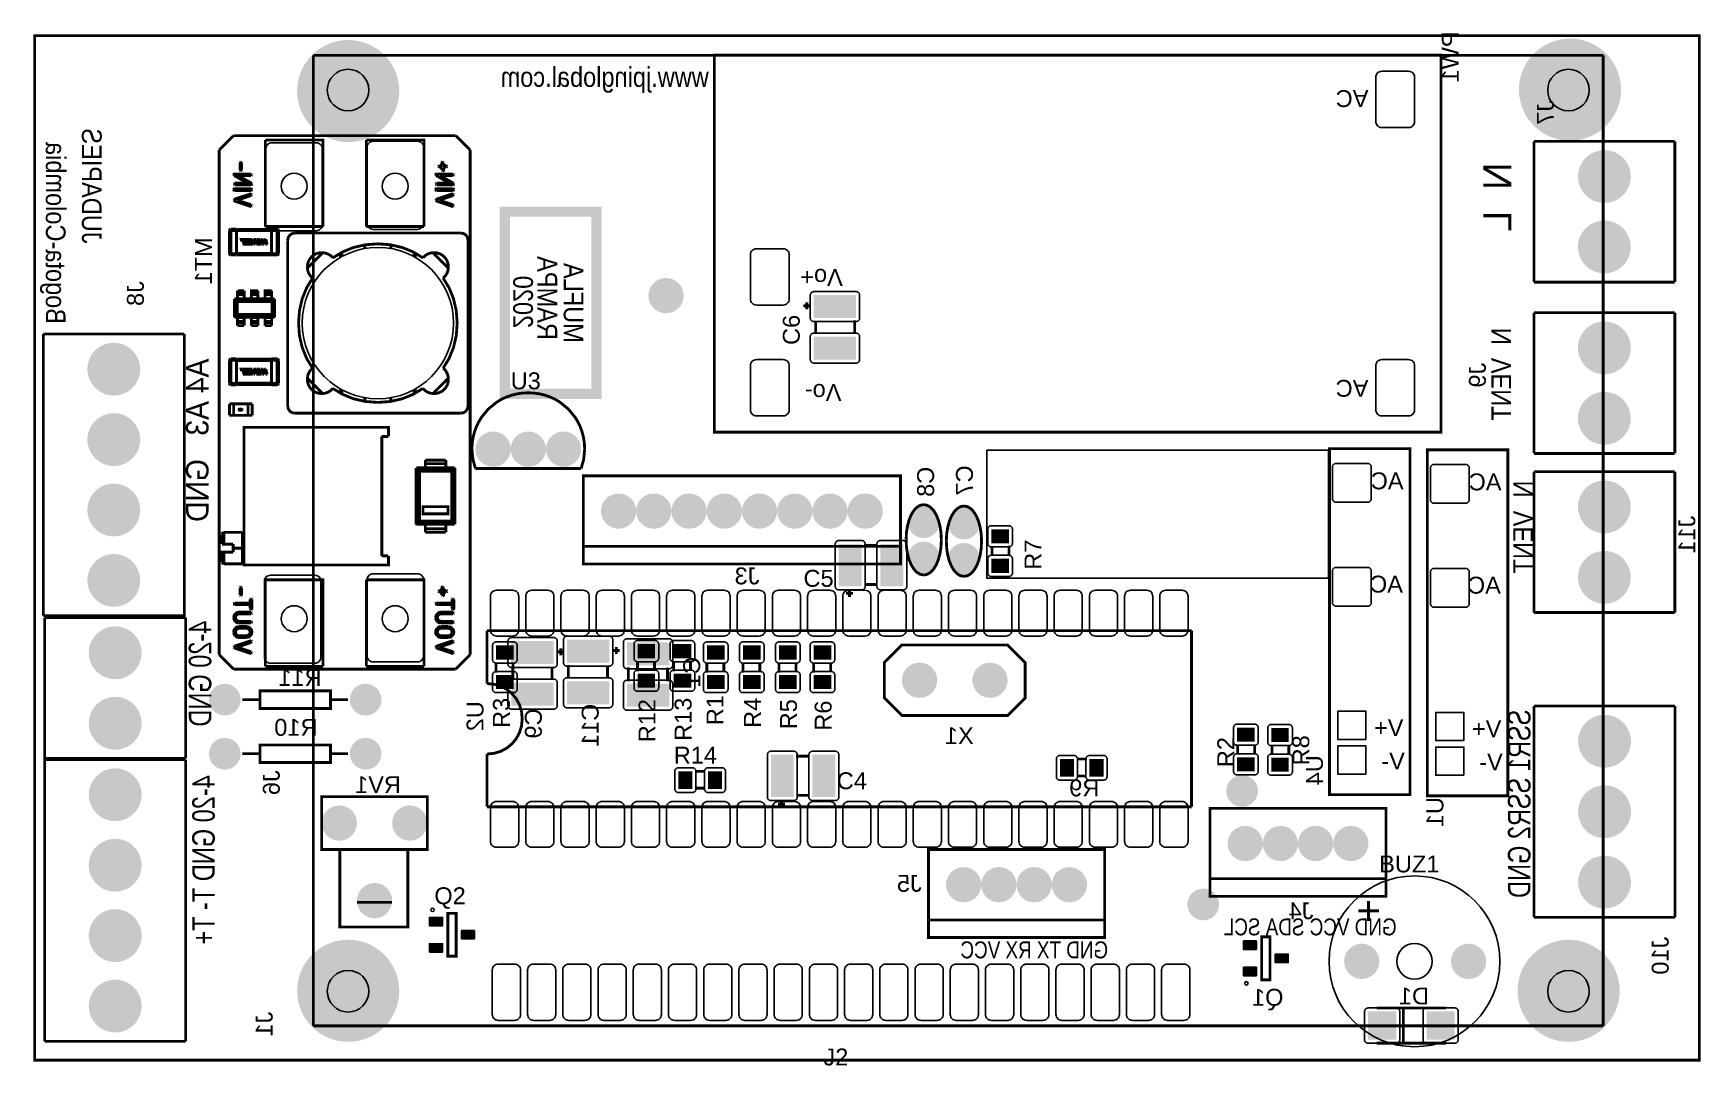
# Model space of a CAD drawing. Header units: inches. Extents: x -2.35 to 2.38, y -1.46 to 1.48.
import ezdxf

# ---------------------------------------------------------------- set-up
doc = ezdxf.new("R2010")
doc.units = ezdxf.units.IN
doc.layers.get('0').update_dxf_attribs({"linetype": 'CONTINUOUS'})

msp = doc.modelspace()

# ---------------------------------------------------------------- texts
at = {"text_generation_flag": 2}
for s, height, rotation, width, p in [('PW1', 0.048, 90, 1.041667, (1.691756, 1.480669)), ('PW1', 0.048, 90, 1.041667, (1.691756, 1.480669)), ('PW1', 0.048, 90, 1.041667, (1.691756, 1.480669)), ('J7', 0.048, 90, 1.041667, (1.961804, 1.286291)), ('J7', 0.048, 90, 1.041667, (1.961804, 1.286291)), ('J7', 0.048, 90, 1.041667, (1.961804, 1.286291)), ('JUDAPIES', 0.056, -90, 0.892857, (-2.216646, 0.878228)), ('JUDAPIES', 0.056, -90, 0.892857, (-2.216646, 0.878228)), ('JUDAPIES', 0.056, -90, 0.892857, (-2.216646, 0.878228)), ('Bogota-Colombia', 0.056, -90, 0.892857, (-2.319008, 0.649882)), ('Bogota-Colombia', 0.056, -90, 0.892857, (-2.319008, 0.649882)), ('Bogota-Colombia', 0.056, -90, 0.892857, (-2.319008, 0.649882)), ('MT1', 0.048, 90, 1.041667, (-1.847772, 0.895748)), ('MT1', 0.048, 90, 1.041667, (-1.847772, 0.895748)), ('MT1', 0.048, 90, 1.041667, (-1.847772, 0.895748)), ('RAMPA', 0.056, -90, 0.892857, (-0.923339, 0.604606)), ('RAMPA', 0.056, -90, 0.892857, (-0.923339, 0.604606)), ('RAMPA', 0.056, -90, 0.892857, (-0.923339, 0.604606)), ('MUFLA', 0.056, -90, 0.892857, (-0.848865, 0.596403)), ('MUFLA', 0.056, -90, 0.892857, (-0.848865, 0.596403)), ('MUFLA', 0.056, -90, 0.892857, (-0.848865, 0.596403)), ('J8', 0.048, 90, 1.041667, (-2.040811, 0.771535)), ('J8', 0.048, 90, 1.041667, (-2.040811, 0.771535)), ('J8', 0.048, 90, 1.041667, (-2.040811, 0.771535)), ('2020', 0.056, -90, 0.892857, (-0.992236, 0.638071)), ('2020', 0.056, -90, 0.892857, (-0.992236, 0.638071)), ('2020', 0.056, -90, 0.892857, (-0.992236, 0.638071)), ('N  VENT', 0.056, 90, 0.892857, (1.840661, 0.639071)), ('N  VENT', 0.056, 90, 0.892857, (1.840661, 0.639071)), ('N  VENT', 0.056, 90, 0.892857, (1.840661, 0.639071)), ('A4 A3   GND', 0.064, 90, 0.9375, (-1.857236, 0.551457)), ('A4 A3   GND', 0.064, 90, 0.9375, (-1.857236, 0.551457)), ('A4 A3   GND', 0.064, 90, 0.9375, (-1.857236, 0.551457)), ('J9', 0.048, 90, 1.041667, (1.76889, 0.539874)), ('J9', 0.048, 90, 1.041667, (1.76889, 0.539874)), ('J9', 0.048, 90, 1.041667, (1.76889, 0.539874)), ('C8', 0.048, 90, 1.041667, (0.202386, 0.24437)), ('C8', 0.048, 90, 1.041667, (0.202386, 0.24437)), ('C8', 0.048, 90, 1.041667, (0.202386, 0.24437)), ('C7', 0.048, 90, 1.041667, (0.312622, 0.248307)), ('C7', 0.048, 90, 1.041667, (0.312622, 0.248307)), ('C7', 0.048, 90, 1.041667, (0.312622, 0.248307)), ('N  VENT', 0.056, 90, 0.892857, (1.902661, 0.205071)), ('N  VENT', 0.056, 90, 0.892857, (1.902661, 0.205071)), ('N  VENT', 0.056, 90, 0.892857, (1.902661, 0.205071)), ('J11', 0.048, 90, 1.041667, (2.363378, 0.105394)), ('J11', 0.048, 90, 1.041667, (2.363378, 0.105394)), ('J11', 0.048, 90, 1.041667, (2.363378, 0.105394)), ('4-20 GND', 0.064, 90, 0.78125, (-1.849362, -0.192638)), ('4-20 GND', 0.064, 90, 0.78125, (-1.849362, -0.192638)), ('4-20 GND', 0.064, 90, 0.78125, (-1.849362, -0.192638)), ('C1', 0.048, 90, 1.041667, (-0.46141, -0.295606)), ('C1', 0.048, 90, 1.041667, (-0.46141, -0.295606)), ('C1', 0.048, 90, 1.041667, (-0.46141, -0.295606)), ('U2', 0.048, 90, 1.041667, (-1.076638, -0.421378)), ('U2', 0.048, 90, 1.041667, (-1.076638, -0.421378)), ('U2', 0.048, 90, 1.041667, (-1.076638, -0.421378)), ('C9', 0.048, 90, 1.041667, (-0.911157, -0.441906)), ('C9', 0.048, 90, 1.041667, (-0.911157, -0.441906)), ('C9', 0.048, 90, 1.041667, (-0.911157, -0.441906)), ('C11', 0.048, 90, 1.041667, (-0.74974, -0.428717)), ('C11', 0.048, 90, 1.041667, (-0.74974, -0.428717)), ('C11', 0.048, 90, 1.041667, (-0.74974, -0.428717)), ('SSR1 SSR2 GND', 0.064, 90, 0.78125, (1.895598, -0.44508)), ('SSR1 SSR2 GND', 0.064, 90, 0.78125, (1.895598, -0.44508)), ('SSR1 SSR2 GND', 0.064, 90, 0.78125, (1.895598, -0.44508)), ('U4', 0.048, 90, 1.041667, (1.30633, -0.574748)), ('U4', 0.048, 90, 1.041667, (1.30633, -0.574748)), ('U4', 0.048, 90, 1.041667, (1.30633, -0.574748)), ('4-20 GND T- T+', 0.064, 90, 0.78125, (-1.83952, -0.631614)), ('4-20 GND T- T+', 0.064, 90, 0.78125, (-1.83952, -0.631614)), ('4-20 GND T- T+', 0.064, 90, 0.78125, (-1.83952, -0.631614)), ('J6', 0.048, 90, 1.041667, (-1.654984, -0.617441)), ('J6', 0.048, 90, 1.041667, (-1.654984, -0.617441)), ('J6', 0.048, 90, 1.041667, (-1.654984, -0.617441)), ('U1', 0.048, 90, 1.041667, (1.64833, -0.693748)), ('U1', 0.048, 90, 1.041667, (1.64833, -0.693748)), ('U1', 0.048, 90, 1.041667, (1.64833, -0.693748)), ('J10', 0.048, 90, 1.041667, (2.287802, -1.090183)), ('J10', 0.048, 90, 1.041667, (2.287802, -1.090183)), ('J10', 0.048, 90, 1.041667, (2.287802, -1.090183)), ('J1', 0.048, 90, 1.041667, (-1.675173, -1.303268)), ('J1', 0.048, 90, 1.041667, (-1.675173, -1.303268)), ('J1', 0.048, 90, 1.041667, (-1.675173, -1.303268))]:
    msp.add_text(s, height=height, rotation=rotation, dxfattribs=dict(at, width=width)).set_placement(p)
for s, height, width, p in [('www.jpinglobal.com', 0.056, 0.892857, (-0.43711, 1.323102)), ('www.jpinglobal.com', 0.056, 0.892857, (-0.43711, 1.323102)), ('www.jpinglobal.com', 0.056, 0.892857, (-0.43711, 1.323102)), ('AC', 0.048, 1.041667, (1.535441, 0.180299)), ('AC', 0.048, 1.041667, (1.535441, 0.180299)), ('AC', 0.048, 1.041667, (1.535441, 0.180299)), ('AC', 0.048, 1.041667, (1.813441, 0.177299)), ('AC', 0.048, 1.041667, (1.813441, 0.177299)), ('AC', 0.048, 1.041667, (1.813441, 0.177299)), ('J3', 0.048, 1.041667, (-0.293016, -0.089614)), ('J3', 0.048, 1.041667, (-0.293016, -0.089614)), ('J3', 0.048, 1.041667, (-0.293016, -0.089614)), ('AC', 0.048, 1.041667, (1.533567, -0.112976)), ('AC', 0.048, 1.041667, (1.533567, -0.112976)), ('AC', 0.048, 1.041667, (1.533567, -0.112976)), ('AC', 0.048, 1.041667, (1.811567, -0.115976)), ('AC', 0.048, 1.041667, (1.811567, -0.115976)), ('AC', 0.048, 1.041667, (1.811567, -0.115976)), ('R11', 0.048, 1.041667, (-1.536126, -0.378)), ('R11', 0.048, 1.041667, (-1.536126, -0.378)), ('R11', 0.048, 1.041667, (-1.536126, -0.378)), ('R10', 0.048, 1.041667, (-1.547937, -0.519732)), ('R10', 0.048, 1.041667, (-1.547937, -0.519732)), ('R10', 0.048, 1.041667, (-1.547937, -0.519732)), ('V+', 0.048, 1.041667, (1.535063, -0.520677)), ('V+', 0.048, 1.041667, (1.535063, -0.520677)), ('V+', 0.048, 1.041667, (1.535063, -0.520677)), ('X1', 0.048, 1.041667, (0.315252, -0.543268)), ('X1', 0.048, 1.041667, (0.315252, -0.543268)), ('X1', 0.048, 1.041667, (0.315252, -0.543268)), ('V+', 0.048, 1.041667, (1.813063, -0.523677)), ('V+', 0.048, 1.041667, (1.813063, -0.523677)), ('V+', 0.048, 1.041667, (1.813063, -0.523677)), ('V-', 0.048, 1.041667, (1.539, -0.615165)), ('V-', 0.048, 1.041667, (1.539, -0.615165)), ('V-', 0.048, 1.041667, (1.539, -0.615165)), ('V-', 0.048, 1.041667, (1.817, -0.618165)), ('V-', 0.048, 1.041667, (1.817, -0.618165)), ('V-', 0.048, 1.041667, (1.817, -0.618165)), ('RV1', 0.048, 1.041667, (-1.310929, -0.682441)), ('RV1', 0.048, 1.041667, (-1.310929, -0.682441)), ('RV1', 0.048, 1.041667, (-1.310929, -0.682441)), ('R9', 0.048, 1.041667, (0.67159, -0.691606)), ('R9', 0.048, 1.041667, (0.67159, -0.691606)), ('R9', 0.048, 1.041667, (0.67159, -0.691606)), ('J5', 0.048, 1.041667, (0.16759, -0.962606)), ('J5', 0.048, 1.041667, (0.16759, -0.962606)), ('J5', 0.048, 1.041667, (0.16759, -0.962606)), ('J4', 0.048, 1.041667, (1.27959, -1.040606)), ('J4', 0.048, 1.041667, (1.27959, -1.040606)), ('J4', 0.048, 1.041667, (1.27959, -1.040606)), ('GND VCC SDA SCL', 0.048, 0.833333, (1.51559, -1.086425)), ('GND VCC SDA SCL', 0.048, 0.833333, (1.51559, -1.086425)), ('GND VCC SDA SCL', 0.048, 0.833333, (1.51559, -1.086425)), ('GND TX RX VCC', 0.048, 0.833333, (0.69659, -1.151606)), ('GND TX RX VCC', 0.048, 0.833333, (0.69659, -1.151606)), ('GND TX RX VCC', 0.048, 0.833333, (0.69659, -1.151606)), ('Q1', 0.048, 1.041667, (1.194315, -1.286315)), ('Q1', 0.048, 1.041667, (1.194315, -1.286315)), ('Q1', 0.048, 1.041667, (1.194315, -1.286315)), ('D1', 0.048, 1.041667, (1.60759, -1.282606)), ('D1', 0.048, 1.041667, (1.60759, -1.282606)), ('D1', 0.048, 1.041667, (1.60759, -1.282606))]:
    msp.add_text(s, height=height, dxfattribs=dict(at, width=width)).set_placement(p)
at = {"width": 1.041667}
for s, rotation, p in [('AC', 180, (1.435622, 1.314008)), ('AC', 180, (1.435622, 1.314008)), ('AC', 180, (1.435622, 1.314008)), ('Vo+', 180, (-0.056504, 0.806134)), ('Vo+', 180, (-0.056504, 0.806134)), ('Vo+', 180, (-0.056504, 0.806134)), ('C6', 90, (-0.178843, 0.59026)), ('C6', 90, (-0.178843, 0.59026)), ('C6', 90, (-0.178843, 0.59026)), ('Vo-', 180, (-0.060441, 0.479362)), ('Vo-', 180, (-0.060441, 0.479362)), ('Vo-', 180, (-0.060441, 0.479362)), ('AC', 180, (1.435622, 0.491173)), ('AC', 180, (1.435622, 0.491173)), ('AC', 180, (1.435622, 0.491173)), ('R7', 90, (0.507346, -0.04811)), ('R7', 90, (0.507346, -0.04811)), ('R7', 90, (0.507346, -0.04811)), ('R3', 90, (-1.00178, -0.497236)), ('R3', 90, (-1.00178, -0.497236)), ('R3', 90, (-1.00178, -0.497236)), ('R12', 90, (-0.588394, -0.537984)), ('R12', 90, (-0.588394, -0.537984)), ('R12', 90, (-0.588394, -0.537984)), ('R13', 90, (-0.486031, -0.534047)), ('R13', 90, (-0.486031, -0.534047)), ('R13', 90, (-0.486031, -0.534047)), ('R1', 90, (-0.39548, -0.489362)), ('R1', 90, (-0.39548, -0.489362)), ('R1', 90, (-0.39548, -0.489362)), ('R4', 90, (-0.289181, -0.497236)), ('R4', 90, (-0.289181, -0.497236)), ('R4', 90, (-0.289181, -0.497236)), ('R5', 90, (-0.186819, -0.501173)), ('R5', 90, (-0.186819, -0.501173)), ('R5', 90, (-0.186819, -0.501173)), ('R6', 90, (-0.088394, -0.50511)), ('R6', 90, (-0.088394, -0.50511)), ('R6', 90, (-0.088394, -0.50511)), ('R2', 90, (1.05459, -0.608606)), ('R2', 90, (1.05459, -0.608606)), ('R2', 90, (1.05459, -0.608606)), ('R8', 90, (1.26759, -0.603606)), ('R8', 90, (1.26759, -0.603606)), ('R8', 90, (1.26759, -0.603606))]:
    msp.add_text(s, height=0.048, rotation=rotation, dxfattribs=at).set_placement(p)
at = {"text_generation_flag": 2}
msp.add_text('N  L', height=0.08, rotation=90, dxfattribs=at).set_placement((1.841661, 1.108071))
msp.add_text('N  L', height=0.08, rotation=90, dxfattribs=at).set_placement((1.841661, 1.108071))
msp.add_text('N  L', height=0.08, rotation=90, dxfattribs=at).set_placement((1.841661, 1.108071))
for s, height, width, p in [('U3', 0.048, 1.041667, (-0.99941, 0.464394)), ('U3', 0.048, 1.041667, (-0.99941, 0.464394)), ('U3', 0.048, 1.041667, (-0.99941, 0.464394)), ('C5', 0.048, 1.041667, (-0.168157, -0.096543)), ('C5', 0.048, 1.041667, (-0.168157, -0.096543)), ('C5', 0.048, 1.041667, (-0.168157, -0.096543)), ('R14', 0.048, 1.041667, (-0.53641, -0.598606)), ('R14', 0.048, 1.041667, (-0.53641, -0.598606)), ('R14', 0.048, 1.041667, (-0.53641, -0.598606)), ('C4', 0.048, 1.041667, (-0.073669, -0.671346)), ('C4', 0.048, 1.041667, (-0.073669, -0.671346)), ('C4', 0.048, 1.041667, (-0.073669, -0.671346)), ('BUZ1', 0.048, 1.041667, (1.466196, -0.907617)), ('BUZ1', 0.048, 1.041667, (1.466196, -0.907617)), ('BUZ1', 0.048, 1.041667, (1.466196, -0.907617)), ('Q2', 0.048, 1.041667, (-1.216134, -0.997898)), ('Q2', 0.048, 1.041667, (-1.216134, -0.997898)), ('Q2', 0.048, 1.041667, (-1.216134, -0.997898)), ('+', 0.08, 1.125, (1.400842, -1.055694)), ('+', 0.08, 1.125, (1.400842, -1.055694)), ('+', 0.08, 1.125, (1.400842, -1.055694)), ('J2', 0.048, 1.041667, (-0.111535, -1.455756)), ('J2', 0.048, 1.041667, (-0.111535, -1.455756)), ('J2', 0.048, 1.041667, (-0.111535, -1.455756))]:
    msp.add_text(s, height=height, dxfattribs=dict(width=width)).set_placement(p)

# ---------------------------------------------------------------- blocks, each defined once
blk = doc.blocks.new('RPAD')
blk.add_trace([(-0.5, -0.5), (-0.5, 0.5), (0.5, -0.5), (0.5, 0.5)])
blk = doc.blocks.new('EPAD')
at = {"const_width": 0.5}
blk.add_lwpolyline([(-0.25, 0, 1), (0.25, 0, 1)], format="xyb", close=True, dxfattribs=at)

# ---------------------------------------------------------------- linework, layer by layer
for points, const_width in [([(-2.350496, -1.440669), (2.374685, -1.440669), (2.374685, 1.46878), (-2.350496, 1.46878), (-2.350496, -1.440669)], 0.008), ([(-2.350496, -1.440669), (2.374685, -1.440669), (2.374685, 1.46878), (-2.350496, 1.46878), (-2.350496, -1.440669)], 0.008), ([(-2.350496, -1.440669), (2.374685, -1.440669), (2.374685, 1.46878), (-2.350496, 1.46878), (-2.350496, -1.440669)], 0.008), ([(-1.55948, 1.412472), (-1.55948, -1.343433)], 0.008), ([(2.101937, 1.412472), (-1.55948, 1.412472)], 0.008), ([(-1.55948, 1.412472), (-1.55948, -1.343433)], 0.008), ([(2.101937, 1.412472), (-1.55948, 1.412472)], 0.008), ([(-1.55948, 1.412472), (-1.55948, -1.343433)], 0.008), ([(2.101937, 1.412472), (-1.55948, 1.412472)], 0.008), ([(-0.421362, 0.342677), (1.64163, 0.342677), (1.64163, 1.413543), (-0.421362, 1.413543), (-0.421362, 0.342677)], 0.008), ([(-0.421362, 0.342677), (1.64163, 0.342677), (1.64163, 1.413543), (-0.421362, 1.413543), (-0.421362, 0.342677)], 0.008), ([(-0.421362, 0.342677), (1.64163, 0.342677), (1.64163, 1.413543), (-0.421362, 1.413543), (-0.421362, 0.342677)], 0.008), ([(2.101937, -1.343433), (2.101937, 1.412472)], 0.008), ([(2.101937, -1.343433), (2.101937, 1.412472)], 0.008), ([(2.101937, -1.343433), (2.101937, 1.412472)], 0.008), ([(-1.826874, 1.143583), (-1.785929, 1.184528)], 0.008), ([(-1.826874, 1.143583), (-1.785929, 1.184528)], 0.008), ([(-1.826874, 1.143583), (-1.785929, 1.184528)], 0.008), ([(-1.785929, 1.184528), (-1.155378, 1.184528)], 0.008), ([(-1.785929, 1.184528), (-1.155378, 1.184528)], 0.008), ([(-1.785929, 1.184528), (-1.155378, 1.184528)], 0.008), ([(-1.155378, 1.184528), (-1.114433, 1.143583)], 0.008), ([(-1.155378, 1.184528), (-1.114433, 1.143583)], 0.008), ([(-1.155378, 1.184528), (-1.114433, 1.143583)], 0.008), ([(-1.826874, -0.289488), (-1.826874, 1.143583)], 0.008), ([(-1.826874, -0.289488), (-1.826874, 1.143583)], 0.008), ([(-1.826874, -0.289488), (-1.826874, 1.143583)], 0.008), ([(-1.69585, 0.926575), (-1.69585, 1.172244)], 0.008), ([(-1.532071, 0.926575), (-1.532071, 1.172244), (-1.69585, 1.172244)], 0.008), ([(-1.69585, 0.926575), (-1.69585, 1.172244)], 0.008), ([(-1.532071, 0.926575), (-1.532071, 1.172244), (-1.69585, 1.172244)], 0.008), ([(-1.69585, 0.926575), (-1.69585, 1.172244)], 0.008), ([(-1.532071, 0.926575), (-1.532071, 1.172244), (-1.69585, 1.172244)], 0.008), ([(-1.409236, 0.926575), (-1.409236, 1.172244)], 0.008), ([(-1.245457, 0.926575), (-1.245457, 1.172244), (-1.409236, 1.172244)], 0.008), ([(-1.409236, 0.926575), (-1.409236, 1.172244)], 0.008), ([(-1.245457, 0.926575), (-1.245457, 1.172244), (-1.409236, 1.172244)], 0.008), ([(-1.409236, 0.926575), (-1.409236, 1.172244)], 0.008), ([(-1.245457, 0.926575), (-1.245457, 1.172244), (-1.409236, 1.172244)], 0.008), ([(-1.114433, 1.143583), (-1.114433, -0.289488)], 0.008), ([(-1.114433, 1.143583), (-1.114433, -0.289488)], 0.008), ([(-1.114433, 1.143583), (-1.114433, -0.289488)], 0.008), ([(2.305378, 1.168575), (1.905378, 1.168575)], 0.008), ([(1.905378, 0.768575), (1.905378, 1.168575)], 0.008), ([(2.305378, 1.168575), (1.905378, 1.168575)], 0.008), ([(1.905378, 0.768575), (1.905378, 1.168575)], 0.008), ([(2.305378, 1.168575), (1.905378, 1.168575)], 0.008), ([(1.905378, 0.768575), (1.905378, 1.168575)], 0.008), ([(2.305378, 0.768575), (2.305378, 1.168575)], 0.008), ([(2.305378, 0.768575), (2.305378, 1.168575)], 0.008), ([(2.305378, 0.768575), (2.305378, 1.168575)], 0.008), ([(-1.765658, 1.109936), (-1.767888, 1.107707)], 0.008), ([(-1.765658, 1.109936), (-1.767888, 1.107707)], 0.008), ([(-1.765658, 1.109936), (-1.767888, 1.107707)], 0.008), ([(-1.767851, 1.107304), (-1.767888, 1.107707)], 0.008), ([(-1.767851, 1.107304), (-1.767888, 1.107707)], 0.008), ([(-1.767851, 1.107304), (-1.767888, 1.107707)], 0.008), ([(-1.767852, 1.086693), (-1.767866, 1.086437)], 0.008), ([(-1.767852, 1.086693), (-1.767866, 1.086437)], 0.008), ([(-1.767852, 1.086693), (-1.767866, 1.086437)], 0.008), ([(-1.765567, 1.084138), (-1.767866, 1.086437)], 0.008), ([(-1.765567, 1.084138), (-1.767866, 1.086437)], 0.008), ([(-1.765567, 1.084138), (-1.767866, 1.086437)], 0.008), ([(-1.767851, 1.107306), (-1.767851, 1.086692)], 0.008), ([(-1.767851, 1.107306), (-1.767851, 1.086692)], 0.008), ([(-1.767851, 1.107306), (-1.767851, 1.086692)], 0.008), ([(-1.765658, 1.109936), (-1.765565, 1.109934)], 0.008), ([(-1.765658, 1.109936), (-1.765565, 1.109934)], 0.008), ([(-1.765658, 1.109936), (-1.765565, 1.109934)], 0.008), ([(-1.76522, 1.10996), (-1.765566, 1.109934)], 0.008), ([(-1.76522, 1.10996), (-1.765566, 1.109934)], 0.008), ([(-1.76522, 1.10996), (-1.765566, 1.109934)], 0.008), ([(-1.76522, 1.10996), (-1.762908, 1.107648)], 0.008), ([(-1.76522, 1.10996), (-1.762908, 1.107648)], 0.008), ([(-1.76522, 1.10996), (-1.762908, 1.107648)], 0.008), ([(-1.765159, 1.084151), (-1.762883, 1.086427)], 0.008), ([(-1.765159, 1.084151), (-1.762883, 1.086427)], 0.008), ([(-1.765159, 1.084151), (-1.762883, 1.086427)], 0.008), ([(-1.762915, 1.107467), (-1.762908, 1.107648)], 0.008), ([(-1.762915, 1.107467), (-1.762908, 1.107648)], 0.008), ([(-1.762915, 1.107467), (-1.762908, 1.107648)], 0.008), ([(-1.762915, 1.086806), (-1.762915, 1.107466)], 0.008), ([(-1.762915, 1.086806), (-1.762915, 1.107466)], 0.008), ([(-1.762915, 1.086806), (-1.762915, 1.107466)], 0.008), ([(-1.762915, 1.086806), (-1.762883, 1.086427)], 0.008), ([(-1.762915, 1.086806), (-1.762883, 1.086427)], 0.008), ([(-1.762915, 1.086806), (-1.762883, 1.086427)], 0.008), ([(-1.205045, 1.097317), (-1.205052, 1.097137)], 0.008), ([(-1.205045, 1.097317), (-1.205052, 1.097137)], 0.008), ([(-1.205045, 1.097317), (-1.205052, 1.097137)], 0.008), ([(-1.202646, 1.094731), (-1.205052, 1.097137)], 0.008), ([(-1.202646, 1.094731), (-1.205052, 1.097137)], 0.008), ([(-1.202646, 1.094731), (-1.205052, 1.097137)], 0.008), ([(-1.202694, 1.099678), (-1.205044, 1.097328)], 0.008), ([(-1.202694, 1.099678), (-1.205044, 1.097328)], 0.008), ([(-1.202694, 1.099678), (-1.205044, 1.097328)], 0.008), ([(-1.205044, 1.097319), (-1.205044, 1.097328)], 0.008), ([(-1.205044, 1.097319), (-1.205044, 1.097328)], 0.008), ([(-1.205044, 1.097319), (-1.205044, 1.097328)], 0.008), ([(-1.202694, 1.099678), (-1.20221, 1.099627)], 0.008), ([(-1.202694, 1.099678), (-1.20221, 1.099627)], 0.008), ([(-1.202694, 1.099678), (-1.20221, 1.099627)], 0.008), ([(-1.202646, 1.094731), (-1.202278, 1.094759)], 0.008), ([(-1.202646, 1.094731), (-1.202278, 1.094759)], 0.008), ([(-1.202646, 1.094731), (-1.202278, 1.094759)], 0.008), ([(-1.202279, 1.094759), (-1.194692, 1.094759)], 0.008), ([(-1.202279, 1.094759), (-1.194692, 1.094759)], 0.008), ([(-1.202279, 1.094759), (-1.194692, 1.094759)], 0.008), ([(-1.194692, 1.099627), (-1.202211, 1.099627)], 0.008), ([(-1.194692, 1.099627), (-1.202211, 1.099627)], 0.008), ([(-1.194692, 1.099627), (-1.202211, 1.099627)], 0.008), ([(-1.194692, 1.087033), (-1.194729, 1.086607)], 0.008), ([(-1.194692, 1.087033), (-1.194729, 1.086607)], 0.008), ([(-1.194692, 1.087033), (-1.194729, 1.086607)], 0.008), ([(-1.192274, 1.084152), (-1.194729, 1.086607)], 0.008), ([(-1.192274, 1.084152), (-1.194729, 1.086607)], 0.008), ([(-1.192274, 1.084152), (-1.194729, 1.086607)], 0.008), ([(-1.192338, 1.109934), (-1.193367, 1.10975), (-1.193772, 1.10952), (-1.194103, 1.109197), (-1.194361, 1.108783), (-1.194544, 1.108276), (-1.194692, 1.106986)], 0.008), ([(-1.192338, 1.109934), (-1.193367, 1.10975), (-1.193772, 1.10952), (-1.194103, 1.109197), (-1.194361, 1.108783), (-1.194544, 1.108276), (-1.194692, 1.106986)], 0.008), ([(-1.192338, 1.109934), (-1.193367, 1.10975), (-1.193772, 1.10952), (-1.194103, 1.109197), (-1.194361, 1.108783), (-1.194544, 1.108276), (-1.194692, 1.106986)], 0.008), ([(-1.194692, 1.106986), (-1.194692, 1.099627)], 0.008), ([(-1.194692, 1.106986), (-1.194692, 1.099627)], 0.008), ([(-1.194692, 1.106986), (-1.194692, 1.099627)], 0.008), ([(-1.194692, 1.094759), (-1.194692, 1.087035)], 0.008), ([(-1.194692, 1.094759), (-1.194692, 1.087035)], 0.008), ([(-1.194692, 1.094759), (-1.194692, 1.087035)], 0.008), ([(-1.192231, 1.109937), (-1.192338, 1.109934)], 0.008), ([(-1.192231, 1.109937), (-1.192338, 1.109934)], 0.008), ([(-1.192231, 1.109937), (-1.192338, 1.109934)], 0.008), ([(-1.192231, 1.109937), (-1.189785, 1.10749)], 0.008), ([(-1.192231, 1.109937), (-1.189785, 1.10749)], 0.008), ([(-1.192231, 1.109937), (-1.189785, 1.10749)], 0.008), ([(-1.192155, 1.084155), (-1.191125, 1.084339), (-1.19072, 1.08457), (-1.190389, 1.084892), (-1.190132, 1.085307), (-1.189948, 1.085813), (-1.189801, 1.087103), (-1.189801, 1.094759)], 0.008), ([(-1.192155, 1.084155), (-1.191125, 1.084339), (-1.19072, 1.08457), (-1.190389, 1.084892), (-1.190132, 1.085307), (-1.189948, 1.085813), (-1.189801, 1.087103), (-1.189801, 1.094759)], 0.008), ([(-1.192155, 1.084155), (-1.191125, 1.084339), (-1.19072, 1.08457), (-1.190389, 1.084892), (-1.190132, 1.085307), (-1.189948, 1.085813), (-1.189801, 1.087103), (-1.189801, 1.094759)], 0.008), ([(-1.189824, 1.107053), (-1.189785, 1.10749)], 0.008), ([(-1.189824, 1.107053), (-1.189785, 1.10749)], 0.008), ([(-1.189824, 1.107053), (-1.189785, 1.10749)], 0.008), ([(-1.182396, 1.099719), (-1.189824, 1.099719), (-1.189824, 1.107055)], 0.008), ([(-1.182396, 1.099719), (-1.189824, 1.099719), (-1.189824, 1.107055)], 0.008), ([(-1.182396, 1.099719), (-1.189824, 1.099719), (-1.189824, 1.107055)], 0.008), ([(-1.189801, 1.094759), (-1.182191, 1.094759)], 0.008), ([(-1.189801, 1.094759), (-1.182191, 1.094759)], 0.008), ([(-1.189801, 1.094759), (-1.182191, 1.094759)], 0.008), ([(-1.1819, 1.099769), (-1.182397, 1.099719)], 0.008), ([(-1.1819, 1.099769), (-1.182397, 1.099719)], 0.008), ([(-1.1819, 1.099769), (-1.182397, 1.099719)], 0.008), ([(-1.181826, 1.094731), (-1.182191, 1.094759)], 0.008), ([(-1.181826, 1.094731), (-1.182191, 1.094759)], 0.008), ([(-1.181826, 1.094731), (-1.182191, 1.094759)], 0.008), ([(-1.1819, 1.099769), (-1.179448, 1.097318)], 0.008), ([(-1.1819, 1.099769), (-1.179448, 1.097318)], 0.008), ([(-1.1819, 1.099769), (-1.179448, 1.097318)], 0.008), ([(-1.181826, 1.094731), (-1.179441, 1.097117)], 0.008), ([(-1.181826, 1.094731), (-1.179441, 1.097117)], 0.008), ([(-1.181826, 1.094731), (-1.179441, 1.097117)], 0.008), ([(-1.179448, 1.097296), (-1.179448, 1.097318)], 0.008), ([(-1.179448, 1.097296), (-1.179448, 1.097318)], 0.008), ([(-1.179448, 1.097296), (-1.179448, 1.097318)], 0.008), ([(-1.179448, 1.097295), (-1.179441, 1.097117)], 0.008), ([(-1.179448, 1.097295), (-1.179441, 1.097117)], 0.008), ([(-1.179448, 1.097295), (-1.179441, 1.097117)], 0.008), ([(-1.736496, 1.075836), (-1.782867, 1.075836), (-1.784116, 1.075694), (-1.784607, 1.075518), (-1.785009, 1.07527), (-1.785322, 1.074952), (-1.785545, 1.074563), (-1.785723, 1.073574)], 0.008), ([(-1.736496, 1.075836), (-1.782867, 1.075836), (-1.784116, 1.075694), (-1.784607, 1.075518), (-1.785009, 1.07527), (-1.785322, 1.074952), (-1.785545, 1.074563), (-1.785723, 1.073574)], 0.008), ([(-1.736496, 1.075836), (-1.782867, 1.075836), (-1.784116, 1.075694), (-1.784607, 1.075518), (-1.785009, 1.07527), (-1.785322, 1.074952), (-1.785545, 1.074563), (-1.785723, 1.073574)], 0.008), ([(-1.783874, 1.070969), (-1.785723, 1.073571)], 0.008), ([(-1.783874, 1.070969), (-1.785723, 1.073571)], 0.008), ([(-1.783874, 1.070969), (-1.785723, 1.073571)], 0.008), ([(-1.783205, 1.049875), (-1.785619, 1.047461)], 0.008), ([(-1.783205, 1.049875), (-1.785619, 1.047461)], 0.008), ([(-1.783205, 1.049875), (-1.785619, 1.047461)], 0.008), ([(-1.785609, 1.047247), (-1.785619, 1.047461)], 0.008), ([(-1.785609, 1.047247), (-1.785619, 1.047461)], 0.008), ([(-1.785609, 1.047247), (-1.785619, 1.047461)], 0.008), ([(-1.785609, 1.047245), (-1.785609, 1.047212)], 0.008), ([(-1.785609, 1.047245), (-1.785609, 1.047212)], 0.008), ([(-1.785609, 1.047245), (-1.785609, 1.047212)], 0.008), ([(-1.783265, 1.044867), (-1.785609, 1.047212)], 0.008), ([(-1.783265, 1.044867), (-1.785609, 1.047212)], 0.008), ([(-1.783265, 1.044867), (-1.785609, 1.047212)], 0.008), ([(-1.735559, 1.049897), (-1.773679, 1.071105), (-1.736587, 1.071105)], 0.008), ([(-1.735559, 1.049897), (-1.773679, 1.071105), (-1.736587, 1.071105)], 0.008), ([(-1.735559, 1.049897), (-1.773679, 1.071105), (-1.736587, 1.071105)], 0.008), ([(-1.783872, 1.070968), (-1.746186, 1.049851), (-1.782867, 1.049851)], 0.008), ([(-1.783872, 1.070968), (-1.746186, 1.049851), (-1.782867, 1.049851)], 0.008), ([(-1.783872, 1.070968), (-1.746186, 1.049851), (-1.782867, 1.049851)], 0.008), ([(-1.783265, 1.044867), (-1.782797, 1.044915)], 0.008), ([(-1.783265, 1.044867), (-1.782797, 1.044915)], 0.008), ([(-1.783265, 1.044867), (-1.782797, 1.044915)], 0.008), ([(-1.783205, 1.049875), (-1.782865, 1.049851)], 0.008), ([(-1.783205, 1.049875), (-1.782865, 1.049851)], 0.008), ([(-1.783205, 1.049875), (-1.782865, 1.049851)], 0.008), ([(-1.782798, 1.044915), (-1.737044, 1.044915)], 0.008), ([(-1.782798, 1.044915), (-1.737044, 1.044915)], 0.008), ([(-1.782798, 1.044915), (-1.737044, 1.044915)], 0.008), ([(-1.765567, 1.084138), (-1.765291, 1.084155)], 0.008), ([(-1.765567, 1.084138), (-1.765291, 1.084155)], 0.008), ([(-1.765567, 1.084138), (-1.765291, 1.084155)], 0.008), ([(-1.765159, 1.084151), (-1.76529, 1.084155)], 0.008), ([(-1.765159, 1.084151), (-1.76529, 1.084155)], 0.008), ([(-1.765159, 1.084151), (-1.76529, 1.084155)], 0.008), ([(-1.736513, 1.044858), (-1.737043, 1.044914)], 0.008), ([(-1.736513, 1.044858), (-1.737043, 1.044914)], 0.008), ([(-1.736513, 1.044858), (-1.737043, 1.044914)], 0.008), ([(-1.736221, 1.071075), (-1.736587, 1.071106)], 0.008), ([(-1.736221, 1.071075), (-1.736587, 1.071106)], 0.008), ([(-1.736221, 1.071075), (-1.736587, 1.071106)], 0.008), ([(-1.736513, 1.044858), (-1.734715, 1.045588), (-1.733981, 1.047385)], 0.008), ([(-1.736513, 1.044858), (-1.734715, 1.045588), (-1.733981, 1.047385)], 0.008), ([(-1.736513, 1.044858), (-1.734715, 1.045588), (-1.733981, 1.047385)], 0.008), ([(-1.736181, 1.075859), (-1.736496, 1.075836)], 0.008), ([(-1.736181, 1.075859), (-1.736496, 1.075836)], 0.008), ([(-1.736181, 1.075859), (-1.736496, 1.075836)], 0.008), ([(-1.736221, 1.071075), (-1.733977, 1.073319)], 0.008), ([(-1.736221, 1.071075), (-1.733977, 1.073319)], 0.008), ([(-1.736221, 1.071075), (-1.733977, 1.073319)], 0.008), ([(-1.736181, 1.075859), (-1.733974, 1.073651)], 0.008), ([(-1.736181, 1.075859), (-1.733974, 1.073651)], 0.008), ([(-1.736181, 1.075859), (-1.733974, 1.073651)], 0.008), ([(-1.735557, 1.049896), (-1.733982, 1.047385)], 0.008), ([(-1.735557, 1.049896), (-1.733982, 1.047385)], 0.008), ([(-1.735557, 1.049896), (-1.733982, 1.047385)], 0.008), ([(-1.733982, 1.073459), (-1.733974, 1.073651)], 0.008), ([(-1.733982, 1.073459), (-1.733974, 1.073651)], 0.008), ([(-1.733982, 1.073459), (-1.733974, 1.073651)], 0.008), ([(-1.733981, 1.07346), (-1.733977, 1.073319)], 0.008), ([(-1.733981, 1.07346), (-1.733977, 1.073319)], 0.008), ([(-1.733981, 1.07346), (-1.733977, 1.073319)], 0.008), ([(-1.163267, 1.075836), (-1.209638, 1.075836), (-1.210888, 1.075694), (-1.211379, 1.075518), (-1.211781, 1.07527), (-1.212093, 1.074952), (-1.212317, 1.074563), (-1.212495, 1.073574)], 0.008), ([(-1.163267, 1.075836), (-1.209638, 1.075836), (-1.210888, 1.075694), (-1.211379, 1.075518), (-1.211781, 1.07527), (-1.212093, 1.074952), (-1.212317, 1.074563), (-1.212495, 1.073574)], 0.008), ([(-1.163267, 1.075836), (-1.209638, 1.075836), (-1.210888, 1.075694), (-1.211379, 1.075518), (-1.211781, 1.07527), (-1.212093, 1.074952), (-1.212317, 1.074563), (-1.212495, 1.073574)], 0.008), ([(-1.210645, 1.070969), (-1.212495, 1.073571)], 0.008), ([(-1.210645, 1.070969), (-1.212495, 1.073571)], 0.008), ([(-1.210645, 1.070969), (-1.212495, 1.073571)], 0.008), ([(-1.209977, 1.049875), (-1.21239, 1.047461)], 0.008), ([(-1.209977, 1.049875), (-1.21239, 1.047461)], 0.008), ([(-1.209977, 1.049875), (-1.21239, 1.047461)], 0.008), ([(-1.212381, 1.047247), (-1.21239, 1.047461)], 0.008), ([(-1.212381, 1.047247), (-1.21239, 1.047461)], 0.008), ([(-1.212381, 1.047247), (-1.21239, 1.047461)], 0.008), ([(-1.212381, 1.047245), (-1.212381, 1.047212)], 0.008), ([(-1.212381, 1.047245), (-1.212381, 1.047212)], 0.008), ([(-1.212381, 1.047245), (-1.212381, 1.047212)], 0.008), ([(-1.210036, 1.044867), (-1.212381, 1.047212)], 0.008), ([(-1.210036, 1.044867), (-1.212381, 1.047212)], 0.008), ([(-1.210036, 1.044867), (-1.212381, 1.047212)], 0.008), ([(-1.210644, 1.070968), (-1.172957, 1.049851), (-1.209638, 1.049851)], 0.008), ([(-1.210644, 1.070968), (-1.172957, 1.049851), (-1.209638, 1.049851)], 0.008), ([(-1.210644, 1.070968), (-1.172957, 1.049851), (-1.209638, 1.049851)], 0.008), ([(-1.210036, 1.044867), (-1.209569, 1.044915)], 0.008), ([(-1.210036, 1.044867), (-1.209569, 1.044915)], 0.008), ([(-1.210036, 1.044867), (-1.209569, 1.044915)], 0.008), ([(-1.209977, 1.049875), (-1.209637, 1.049851)], 0.008), ([(-1.209977, 1.049875), (-1.209637, 1.049851)], 0.008), ([(-1.209977, 1.049875), (-1.209637, 1.049851)], 0.008), ([(-1.20957, 1.044915), (-1.163816, 1.044915)], 0.008), ([(-1.20957, 1.044915), (-1.163816, 1.044915)], 0.008), ([(-1.20957, 1.044915), (-1.163816, 1.044915)], 0.008), ([(-1.200451, 1.071105), (-1.163359, 1.071105)], 0.008), ([(-1.16233, 1.049897), (-1.200451, 1.071105)], 0.008), ([(-1.200451, 1.071105), (-1.163359, 1.071105)], 0.008), ([(-1.16233, 1.049897), (-1.200451, 1.071105)], 0.008), ([(-1.200451, 1.071105), (-1.163359, 1.071105)], 0.008), ([(-1.16233, 1.049897), (-1.200451, 1.071105)], 0.008), ([(-1.192274, 1.084152), (-1.192154, 1.084155)], 0.008), ([(-1.192274, 1.084152), (-1.192154, 1.084155)], 0.008), ([(-1.192274, 1.084152), (-1.192154, 1.084155)], 0.008), ([(-1.163284, 1.044858), (-1.163815, 1.044914)], 0.008), ([(-1.163284, 1.044858), (-1.163815, 1.044914)], 0.008), ([(-1.163284, 1.044858), (-1.163815, 1.044914)], 0.008), ([(-1.162993, 1.071075), (-1.163359, 1.071106)], 0.008), ([(-1.162993, 1.071075), (-1.163359, 1.071106)], 0.008), ([(-1.162993, 1.071075), (-1.163359, 1.071106)], 0.008), ([(-1.163284, 1.044858), (-1.161486, 1.045588), (-1.160753, 1.047385)], 0.008), ([(-1.163284, 1.044858), (-1.161486, 1.045588), (-1.160753, 1.047385)], 0.008), ([(-1.163284, 1.044858), (-1.161486, 1.045588), (-1.160753, 1.047385)], 0.008), ([(-1.162953, 1.075859), (-1.163268, 1.075836)], 0.008), ([(-1.162953, 1.075859), (-1.163268, 1.075836)], 0.008), ([(-1.162953, 1.075859), (-1.163268, 1.075836)], 0.008), ([(-1.162993, 1.071075), (-1.160749, 1.073319)], 0.008), ([(-1.162993, 1.071075), (-1.160749, 1.073319)], 0.008), ([(-1.162993, 1.071075), (-1.160749, 1.073319)], 0.008), ([(-1.162953, 1.075859), (-1.160745, 1.073651)], 0.008), ([(-1.162953, 1.075859), (-1.160745, 1.073651)], 0.008), ([(-1.162953, 1.075859), (-1.160745, 1.073651)], 0.008), ([(-1.162329, 1.049896), (-1.160754, 1.047385)], 0.008), ([(-1.162329, 1.049896), (-1.160754, 1.047385)], 0.008), ([(-1.162329, 1.049896), (-1.160754, 1.047385)], 0.008), ([(-1.160754, 1.073459), (-1.160745, 1.073651)], 0.008), ([(-1.160754, 1.073459), (-1.160745, 1.073651)], 0.008), ([(-1.160754, 1.073459), (-1.160745, 1.073651)], 0.008), ([(-1.160753, 1.07346), (-1.160749, 1.073319)], 0.008), ([(-1.160753, 1.07346), (-1.160749, 1.073319)], 0.008), ([(-1.160753, 1.07346), (-1.160749, 1.073319)], 0.008), ([(-1.737341, 1.034036), (-1.782638, 1.034036), (-1.784078, 1.033873), (-1.784643, 1.03367), (-1.785106, 1.033385), (-1.785466, 1.033018), (-1.785723, 1.03257), (-1.785929, 1.031431)], 0.008), ([(-1.737341, 1.034036), (-1.782638, 1.034036), (-1.784078, 1.033873), (-1.784643, 1.03367), (-1.785106, 1.033385), (-1.785466, 1.033018), (-1.785723, 1.03257), (-1.785929, 1.031431)], 0.008), ([(-1.737341, 1.034036), (-1.782638, 1.034036), (-1.784078, 1.033873), (-1.784643, 1.03367), (-1.785106, 1.033385), (-1.785466, 1.033018), (-1.785723, 1.03257), (-1.785929, 1.031431)], 0.008), ([(-1.783263, 1.028767), (-1.785158, 1.029537), (-1.785929, 1.031432)], 0.008), ([(-1.783263, 1.028767), (-1.785158, 1.029537), (-1.785929, 1.031432)], 0.008), ([(-1.783263, 1.028767), (-1.785158, 1.029537), (-1.785929, 1.031432)], 0.008), ([(-1.783598, 1.00412), (-1.785929, 1.001401)], 0.008), ([(-1.783598, 1.00412), (-1.785929, 1.001401)], 0.008), ([(-1.783598, 1.00412), (-1.785929, 1.001401)], 0.008), ([(-1.783665, 0.998978), (-1.785929, 1.001401)], 0.008), ([(-1.783665, 0.998978), (-1.785929, 1.001401)], 0.008), ([(-1.783665, 0.998978), (-1.785929, 1.001401)], 0.008), ([(-1.783667, 0.998978), (-1.737661, 0.983437), (-1.736999, 0.983271), (-1.736519, 0.983231)], 0.008), ([(-1.783667, 0.998978), (-1.737661, 0.983437), (-1.736999, 0.983271), (-1.736519, 0.983231)], 0.008), ([(-1.783667, 0.998978), (-1.737661, 0.983437), (-1.736999, 0.983271), (-1.736519, 0.983231)], 0.008), ([(-1.736564, 1.019546), (-1.737374, 1.019446), (-1.738141, 1.019226), (-1.783598, 1.00412)], 0.008), ([(-1.736564, 1.019546), (-1.737374, 1.019446), (-1.738141, 1.019226), (-1.783598, 1.00412)], 0.008), ([(-1.736564, 1.019546), (-1.737374, 1.019446), (-1.738141, 1.019226), (-1.783598, 1.00412)], 0.008), ([(-1.783263, 1.028767), (-1.782709, 1.028825)], 0.008), ([(-1.783263, 1.028767), (-1.782709, 1.028825)], 0.008), ([(-1.783263, 1.028767), (-1.782709, 1.028825)], 0.008), ([(-1.782707, 1.028825), (-1.73725, 1.028825)], 0.008), ([(-1.782707, 1.028825), (-1.73725, 1.028825)], 0.008), ([(-1.782707, 1.028825), (-1.73725, 1.028825)], 0.008), ([(-1.775644, 1.001332), (-1.736427, 1.014541)], 0.008), ([(-1.775644, 1.001332), (-1.736427, 1.014541)], 0.008), ([(-1.775644, 1.001332), (-1.736427, 1.014541)], 0.008), ([(-1.736701, 0.988305), (-1.775644, 1.001332)], 0.008), ([(-1.736701, 0.988305), (-1.775644, 1.001332)], 0.008), ([(-1.736701, 0.988305), (-1.775644, 1.001332)], 0.008), ([(-1.736804, 1.034091), (-1.73734, 1.034037)], 0.008), ([(-1.736804, 1.034091), (-1.73734, 1.034037)], 0.008), ([(-1.736804, 1.034091), (-1.73734, 1.034037)], 0.008), ([(-1.736753, 1.028777), (-1.737252, 1.028826)], 0.008), ([(-1.736753, 1.028777), (-1.737252, 1.028826)], 0.008), ([(-1.736753, 1.028777), (-1.737252, 1.028826)], 0.008), ([(-1.736804, 1.034091), (-1.734928, 1.033328), (-1.734164, 1.031451)], 0.008), ([(-1.736804, 1.034091), (-1.734928, 1.033328), (-1.734164, 1.031451)], 0.008), ([(-1.736804, 1.034091), (-1.734928, 1.033328), (-1.734164, 1.031451)], 0.008), ([(-1.736753, 1.028777), (-1.734912, 1.029526), (-1.734164, 1.031367)], 0.008), ([(-1.736753, 1.028777), (-1.734912, 1.029526), (-1.734164, 1.031367)], 0.008), ([(-1.736753, 1.028777), (-1.734912, 1.029526), (-1.734164, 1.031367)], 0.008), ([(-1.73637, 1.019555), (-1.736564, 1.019546)], 0.008), ([(-1.73637, 1.019555), (-1.736564, 1.019546)], 0.008), ([(-1.73637, 1.019555), (-1.736564, 1.019546)], 0.008), ([(-1.736426, 1.014542), (-1.734165, 1.017009)], 0.008), ([(-1.736426, 1.014542), (-1.734165, 1.017009)], 0.008), ([(-1.736426, 1.014542), (-1.734165, 1.017009)], 0.008), ([(-1.73637, 1.019555), (-1.734142, 1.017327)], 0.008), ([(-1.73637, 1.019555), (-1.734142, 1.017327)], 0.008), ([(-1.73637, 1.019555), (-1.734142, 1.017327)], 0.008), ([(-1.734165, 1.03143), (-1.734164, 1.031367)], 0.008), ([(-1.734165, 1.03143), (-1.734164, 1.031367)], 0.008), ([(-1.734165, 1.03143), (-1.734164, 1.031367)], 0.008), ([(-1.734165, 1.017009), (-1.734142, 1.017327)], 0.008), ([(-1.734165, 1.017009), (-1.734142, 1.017327)], 0.008), ([(-1.734165, 1.017009), (-1.734142, 1.017327)], 0.008), ([(-1.734164, 1.031433), (-1.734164, 1.031451)], 0.008), ([(-1.734164, 1.031433), (-1.734164, 1.031451)], 0.008), ([(-1.734164, 1.031433), (-1.734164, 1.031451)], 0.008), ([(-1.164113, 1.034036), (-1.209409, 1.034036), (-1.21085, 1.033873), (-1.211415, 1.03367), (-1.211878, 1.033385), (-1.212238, 1.033018), (-1.212495, 1.03257), (-1.212701, 1.031431)], 0.008), ([(-1.164113, 1.034036), (-1.209409, 1.034036), (-1.21085, 1.033873), (-1.211415, 1.03367), (-1.211878, 1.033385), (-1.212238, 1.033018), (-1.212495, 1.03257), (-1.212701, 1.031431)], 0.008), ([(-1.164113, 1.034036), (-1.209409, 1.034036), (-1.21085, 1.033873), (-1.211415, 1.03367), (-1.211878, 1.033385), (-1.212238, 1.033018), (-1.212495, 1.03257), (-1.212701, 1.031431)], 0.008), ([(-1.210437, 0.998978), (-1.212701, 1.001401)], 0.008), ([(-1.210437, 0.998978), (-1.212701, 1.001401)], 0.008), ([(-1.210437, 0.998978), (-1.212701, 1.001401)], 0.008), ([(-1.210035, 1.028767), (-1.21193, 1.029537), (-1.2127, 1.031432)], 0.008), ([(-1.210035, 1.028767), (-1.21193, 1.029537), (-1.2127, 1.031432)], 0.008), ([(-1.210035, 1.028767), (-1.21193, 1.029537), (-1.2127, 1.031432)], 0.008), ([(-1.21037, 1.00412), (-1.2127, 1.001401)], 0.008), ([(-1.21037, 1.00412), (-1.2127, 1.001401)], 0.008), ([(-1.21037, 1.00412), (-1.2127, 1.001401)], 0.008), ([(-1.210438, 0.998978), (-1.164433, 0.983437), (-1.16377, 0.983271), (-1.16329, 0.983231)], 0.008), ([(-1.210438, 0.998978), (-1.164433, 0.983437), (-1.16377, 0.983271), (-1.16329, 0.983231)], 0.008), ([(-1.210438, 0.998978), (-1.164433, 0.983437), (-1.16377, 0.983271), (-1.16329, 0.983231)], 0.008), ([(-1.163336, 1.019546), (-1.164146, 1.019446), (-1.164913, 1.019226), (-1.210369, 1.00412)], 0.008), ([(-1.163336, 1.019546), (-1.164146, 1.019446), (-1.164913, 1.019226), (-1.210369, 1.00412)], 0.008), ([(-1.163336, 1.019546), (-1.164146, 1.019446), (-1.164913, 1.019226), (-1.210369, 1.00412)], 0.008), ([(-1.210035, 1.028767), (-1.20948, 1.028825)], 0.008), ([(-1.210035, 1.028767), (-1.20948, 1.028825)], 0.008), ([(-1.210035, 1.028767), (-1.20948, 1.028825)], 0.008), ([(-1.209478, 1.028825), (-1.164021, 1.028825)], 0.008), ([(-1.209478, 1.028825), (-1.164021, 1.028825)], 0.008), ([(-1.209478, 1.028825), (-1.164021, 1.028825)], 0.008), ([(-1.202416, 1.001332), (-1.163199, 1.014541)], 0.008), ([(-1.202416, 1.001332), (-1.163199, 1.014541)], 0.008), ([(-1.202416, 1.001332), (-1.163199, 1.014541)], 0.008), ([(-1.163473, 0.988305), (-1.202416, 1.001332)], 0.008), ([(-1.163473, 0.988305), (-1.202416, 1.001332)], 0.008), ([(-1.163473, 0.988305), (-1.202416, 1.001332)], 0.008), ([(-1.163576, 1.034091), (-1.164111, 1.034037)], 0.008), ([(-1.163576, 1.034091), (-1.164111, 1.034037)], 0.008), ([(-1.163576, 1.034091), (-1.164111, 1.034037)], 0.008), ([(-1.163525, 1.028777), (-1.164023, 1.028826)], 0.008), ([(-1.163525, 1.028777), (-1.164023, 1.028826)], 0.008), ([(-1.163525, 1.028777), (-1.164023, 1.028826)], 0.008), ([(-1.163576, 1.034091), (-1.161699, 1.033328), (-1.160936, 1.031451)], 0.008), ([(-1.163576, 1.034091), (-1.161699, 1.033328), (-1.160936, 1.031451)], 0.008), ([(-1.163576, 1.034091), (-1.161699, 1.033328), (-1.160936, 1.031451)], 0.008), ([(-1.163525, 1.028777), (-1.161684, 1.029526), (-1.160935, 1.031367)], 0.008), ([(-1.163525, 1.028777), (-1.161684, 1.029526), (-1.160935, 1.031367)], 0.008), ([(-1.163525, 1.028777), (-1.161684, 1.029526), (-1.160935, 1.031367)], 0.008), ([(-1.163142, 1.019555), (-1.163336, 1.019546)], 0.008), ([(-1.163142, 1.019555), (-1.163336, 1.019546)], 0.008), ([(-1.163142, 1.019555), (-1.163336, 1.019546)], 0.008), ([(-1.163197, 1.014542), (-1.160936, 1.017009)], 0.008), ([(-1.163197, 1.014542), (-1.160936, 1.017009)], 0.008), ([(-1.163197, 1.014542), (-1.160936, 1.017009)], 0.008), ([(-1.163142, 1.019555), (-1.160913, 1.017327)], 0.008), ([(-1.163142, 1.019555), (-1.160913, 1.017327)], 0.008), ([(-1.163142, 1.019555), (-1.160913, 1.017327)], 0.008), ([(-1.160936, 1.031433), (-1.160936, 1.031451)], 0.008), ([(-1.160936, 1.031433), (-1.160936, 1.031451)], 0.008), ([(-1.160936, 1.031433), (-1.160936, 1.031451)], 0.008), ([(-1.160936, 1.03143), (-1.160935, 1.031367)], 0.008), ([(-1.160936, 1.03143), (-1.160935, 1.031367)], 0.008), ([(-1.160936, 1.03143), (-1.160935, 1.031367)], 0.008), ([(-1.160936, 1.017009), (-1.160913, 1.017327)], 0.008), ([(-1.160936, 1.017009), (-1.160913, 1.017327)], 0.008), ([(-1.160936, 1.017009), (-1.160913, 1.017327)], 0.008), ([(-1.736702, 0.988305), (-1.734302, 0.98595)], 0.008), ([(-1.736702, 0.988305), (-1.734302, 0.98595)], 0.008), ([(-1.736702, 0.988305), (-1.734302, 0.98595)], 0.008), ([(-1.736517, 0.983231), (-1.736509, 0.983231)], 0.008), ([(-1.736517, 0.983231), (-1.736509, 0.983231)], 0.008), ([(-1.736517, 0.983231), (-1.736509, 0.983231)], 0.008), ([(-1.736509, 0.983231), (-1.734253, 0.985487)], 0.008), ([(-1.736509, 0.983231), (-1.734253, 0.985487)], 0.008), ([(-1.736509, 0.983231), (-1.734253, 0.985487)], 0.008), ([(-1.734302, 0.985952), (-1.734253, 0.985487)], 0.008), ([(-1.734302, 0.985952), (-1.734253, 0.985487)], 0.008), ([(-1.734302, 0.985952), (-1.734253, 0.985487)], 0.008), ([(-1.163474, 0.988305), (-1.161074, 0.98595)], 0.008), ([(-1.163474, 0.988305), (-1.161074, 0.98595)], 0.008), ([(-1.163474, 0.988305), (-1.161074, 0.98595)], 0.008), ([(-1.163289, 0.983231), (-1.163281, 0.983231)], 0.008), ([(-1.163289, 0.983231), (-1.163281, 0.983231)], 0.008), ([(-1.163289, 0.983231), (-1.163281, 0.983231)], 0.008), ([(-1.163281, 0.983231), (-1.161025, 0.985487)], 0.008), ([(-1.163281, 0.983231), (-1.161025, 0.985487)], 0.008), ([(-1.163281, 0.983231), (-1.161025, 0.985487)], 0.008), ([(-1.161073, 0.985952), (-1.161025, 0.985487)], 0.008), ([(-1.161073, 0.985952), (-1.161025, 0.985487)], 0.008), ([(-1.161073, 0.985952), (-1.161025, 0.985487)], 0.008), ([(-1.01585, 0.451559), (-0.756008, 0.451559), (-0.756008, 0.96878), (-1.01585, 0.96878), (-1.01585, 0.451559)], 0.029), ([(-1.01585, 0.451559), (-0.756008, 0.451559), (-0.756008, 0.96878), (-1.01585, 0.96878), (-1.01585, 0.451559)], 0.029), ([(-1.01585, 0.451559), (-0.756008, 0.451559), (-0.756008, 0.96878), (-1.01585, 0.96878), (-1.01585, 0.451559)], 0.029), ([(-1.793771, 0.91917), (-1.796682, 0.917986), (-1.797865, 0.915075)], 0.008), ([(-1.793771, 0.91917), (-1.796682, 0.917986), (-1.797865, 0.915075)], 0.008), ([(-1.793771, 0.91917), (-1.796682, 0.917986), (-1.797865, 0.915075)], 0.008), ([(-1.797865, 0.849563), (-1.797865, 0.915075)], 0.008), ([(-1.797865, 0.915075), (-1.793771, 0.915075)], 0.008), ([(-1.797865, 0.849563), (-1.797865, 0.915075)], 0.008), ([(-1.797865, 0.915075), (-1.793771, 0.915075)], 0.008), ([(-1.797865, 0.849563), (-1.797865, 0.915075)], 0.008), ([(-1.797865, 0.915075), (-1.793771, 0.915075)], 0.008), ([(-1.793771, 0.91917), (-1.777884, 0.91917)], 0.008), ([(-1.793771, 0.915075), (-1.793771, 0.91917)], 0.008), ([(-1.793771, 0.91917), (-1.777884, 0.91917)], 0.008), ([(-1.793771, 0.915075), (-1.793771, 0.91917)], 0.008), ([(-1.793771, 0.91917), (-1.777884, 0.91917)], 0.008), ([(-1.793771, 0.915075), (-1.793771, 0.91917)], 0.008), ([(-1.777884, 0.915075), (-1.793771, 0.915075), (-1.793771, 0.849563)], 0.008), ([(-1.777884, 0.915075), (-1.793771, 0.915075), (-1.793771, 0.849563)], 0.008), ([(-1.777884, 0.915075), (-1.793771, 0.915075), (-1.793771, 0.849563)], 0.008), ([(-1.777884, 0.91917), (-1.777393, 0.918694)], 0.008), ([(-1.777884, 0.915075), (-1.777884, 0.91917)], 0.008), ([(-1.777884, 0.91917), (-1.777393, 0.918694)], 0.008), ([(-1.777884, 0.915075), (-1.777884, 0.91917)], 0.008), ([(-1.777884, 0.91917), (-1.777393, 0.918694)], 0.008), ([(-1.777884, 0.915075), (-1.777884, 0.91917)], 0.008), ([(-1.777393, 0.915075), (-1.777884, 0.915075)], 0.008), ([(-1.777884, 0.849563), (-1.777884, 0.915075)], 0.008), ([(-1.777393, 0.915075), (-1.777884, 0.915075)], 0.008), ([(-1.777884, 0.849563), (-1.777884, 0.915075)], 0.008), ([(-1.777393, 0.915075), (-1.777884, 0.915075)], 0.008), ([(-1.777884, 0.849563), (-1.777884, 0.915075)], 0.008), ([(-1.777392, 0.918982), (-1.777396, 0.916917)], 0.008), ([(-1.777392, 0.918982), (-1.777396, 0.916917)], 0.008), ([(-1.777392, 0.918982), (-1.777396, 0.916917)], 0.008), ([(-1.777392, 0.914853), (-1.777396, 0.916917)], 0.008), ([(-1.777392, 0.914853), (-1.777396, 0.916917)], 0.008), ([(-1.777392, 0.914853), (-1.777396, 0.916917)], 0.008), ([(-1.679124, 0.918719), (-1.777394, 0.918719)], 0.008), ([(-1.679124, 0.918719), (-1.777394, 0.918719)], 0.008), ([(-1.679124, 0.918719), (-1.777394, 0.918719)], 0.008), ([(-1.777393, 0.915075), (-1.777394, 0.914625)], 0.008), ([(-1.777393, 0.915075), (-1.777394, 0.914625)], 0.008), ([(-1.777393, 0.915075), (-1.777394, 0.914625)], 0.008), ([(-1.777394, 0.914625), (-1.777394, 0.914584)], 0.008), ([(-1.777394, 0.914625), (-1.777394, 0.914584)], 0.008), ([(-1.777394, 0.914625), (-1.777394, 0.914584)], 0.008), ([(-1.777394, 0.850055), (-1.777394, 0.914584)], 0.008), ([(-1.679124, 0.914584), (-1.777394, 0.914584)], 0.008), ([(-1.777394, 0.850055), (-1.777394, 0.914584)], 0.008), ([(-1.679124, 0.914584), (-1.777394, 0.914584)], 0.008), ([(-1.777394, 0.850055), (-1.777394, 0.914584)], 0.008), ([(-1.679124, 0.914584), (-1.777394, 0.914584)], 0.008), ([(-1.532071, 0.926575), (-1.69585, 0.926575)], 0.008), ([(-1.532071, 0.926575), (-1.69585, 0.926575)], 0.008), ([(-1.532071, 0.926575), (-1.69585, 0.926575)], 0.008), ([(-1.678634, 0.91917), (-1.679125, 0.918694)], 0.008), ([(-1.678634, 0.91917), (-1.679125, 0.918694)], 0.008), ([(-1.678634, 0.91917), (-1.679125, 0.918694)], 0.008), ([(-1.679125, 0.918683), (-1.679116, 0.916917)], 0.008), ([(-1.679125, 0.918683), (-1.679116, 0.916917)], 0.008), ([(-1.679125, 0.918683), (-1.679116, 0.916917)], 0.008), ([(-1.679125, 0.915152), (-1.679116, 0.916917)], 0.008), ([(-1.679125, 0.915152), (-1.679116, 0.916917)], 0.008), ([(-1.679125, 0.915152), (-1.679116, 0.916917)], 0.008), ([(-1.679124, 0.914625), (-1.679125, 0.915075)], 0.008), ([(-1.678634, 0.915075), (-1.679125, 0.915075)], 0.008), ([(-1.679124, 0.914625), (-1.679125, 0.915075)], 0.008), ([(-1.678634, 0.915075), (-1.679125, 0.915075)], 0.008), ([(-1.679124, 0.914625), (-1.679125, 0.915075)], 0.008), ([(-1.678634, 0.915075), (-1.679125, 0.915075)], 0.008), ([(-1.679124, 0.914584), (-1.679124, 0.914625)], 0.008), ([(-1.679124, 0.914584), (-1.679124, 0.914625)], 0.008), ([(-1.679124, 0.914584), (-1.679124, 0.914625)], 0.008), ([(-1.679124, 0.914584), (-1.679124, 0.850055)], 0.008), ([(-1.679124, 0.914584), (-1.679124, 0.850055)], 0.008), ([(-1.679124, 0.914584), (-1.679124, 0.850055)], 0.008), ([(-1.678634, 0.91917), (-1.662747, 0.91917)], 0.008), ([(-1.678634, 0.91917), (-1.678634, 0.915075)], 0.008), ([(-1.678634, 0.91917), (-1.662747, 0.91917)], 0.008), ([(-1.678634, 0.91917), (-1.678634, 0.915075)], 0.008), ([(-1.678634, 0.91917), (-1.662747, 0.91917)], 0.008), ([(-1.678634, 0.91917), (-1.678634, 0.915075)], 0.008), ([(-1.678634, 0.915075), (-1.678634, 0.849563)], 0.008), ([(-1.662747, 0.915075), (-1.678634, 0.915075)], 0.008), ([(-1.678634, 0.849563), (-1.662747, 0.849563), (-1.662747, 0.915075)], 0.008), ([(-1.678634, 0.915075), (-1.678634, 0.849563)], 0.008), ([(-1.662747, 0.915075), (-1.678634, 0.915075)], 0.008), ([(-1.678634, 0.849563), (-1.662747, 0.849563), (-1.662747, 0.915075)], 0.008), ([(-1.678634, 0.915075), (-1.678634, 0.849563)], 0.008), ([(-1.662747, 0.915075), (-1.678634, 0.915075)], 0.008), ([(-1.678634, 0.849563), (-1.662747, 0.849563), (-1.662747, 0.915075)], 0.008), ([(-1.662747, 0.91917), (-1.659836, 0.917986), (-1.658653, 0.915075)], 0.008), ([(-1.662747, 0.91917), (-1.662747, 0.915075)], 0.008), ([(-1.662747, 0.91917), (-1.659836, 0.917986), (-1.658653, 0.915075)], 0.008), ([(-1.662747, 0.91917), (-1.662747, 0.915075)], 0.008), ([(-1.662747, 0.91917), (-1.659836, 0.917986), (-1.658653, 0.915075)], 0.008), ([(-1.662747, 0.91917), (-1.662747, 0.915075)], 0.008), ([(-1.662747, 0.915075), (-1.658653, 0.915075)], 0.008), ([(-1.662747, 0.915075), (-1.658653, 0.915075)], 0.008), ([(-1.662747, 0.915075), (-1.658653, 0.915075)], 0.008), ([(-1.658653, 0.915075), (-1.658653, 0.849563)], 0.008), ([(-1.658653, 0.915075), (-1.658653, 0.849563)], 0.008), ([(-1.658653, 0.915075), (-1.658653, 0.849563)], 0.008), ([(-1.611913, 0.90815), (-1.61997, 0.90657), (-1.626468, 0.902232), (-1.630806, 0.895734), (-1.632386, 0.887677)], 0.008), ([(-1.611913, 0.90815), (-1.61997, 0.90657), (-1.626468, 0.902232), (-1.630806, 0.895734), (-1.632386, 0.887677)], 0.008), ([(-1.611913, 0.90815), (-1.61997, 0.90657), (-1.626468, 0.902232), (-1.630806, 0.895734), (-1.632386, 0.887677)], 0.008), ([(-1.141047, 0.90815), (-1.611913, 0.90815)], 0.008), ([(-1.141047, 0.90815), (-1.611913, 0.90815)], 0.008), ([(-1.141047, 0.90815), (-1.611913, 0.90815)], 0.008), ([(-1.245457, 0.926575), (-1.409236, 0.926575)], 0.008), ([(-1.245457, 0.926575), (-1.409236, 0.926575)], 0.008), ([(-1.245457, 0.926575), (-1.409236, 0.926575)], 0.008), ([(-1.141047, 0.90815), (-1.13299, 0.90657), (-1.126493, 0.902232), (-1.122154, 0.895734), (-1.120575, 0.887677)], 0.008), ([(-1.141047, 0.90815), (-1.13299, 0.90657), (-1.126493, 0.902232), (-1.122154, 0.895734), (-1.120575, 0.887677)], 0.008), ([(-1.141047, 0.90815), (-1.13299, 0.90657), (-1.126493, 0.902232), (-1.122154, 0.895734), (-1.120575, 0.887677)], 0.008), ([(-1.793771, 0.845469), (-1.796682, 0.846652), (-1.797865, 0.849563)], 0.008), ([(-1.793771, 0.849563), (-1.797865, 0.849563)], 0.008), ([(-1.793771, 0.845469), (-1.796682, 0.846652), (-1.797865, 0.849563)], 0.008), ([(-1.793771, 0.849563), (-1.797865, 0.849563)], 0.008), ([(-1.793771, 0.845469), (-1.796682, 0.846652), (-1.797865, 0.849563)], 0.008), ([(-1.793771, 0.849563), (-1.797865, 0.849563)], 0.008), ([(-1.793771, 0.849563), (-1.777884, 0.849563)], 0.008), ([(-1.793771, 0.845469), (-1.793771, 0.849563)], 0.008), ([(-1.793771, 0.849563), (-1.777884, 0.849563)], 0.008), ([(-1.793771, 0.845469), (-1.793771, 0.849563)], 0.008), ([(-1.793771, 0.849563), (-1.777884, 0.849563)], 0.008), ([(-1.793771, 0.845469), (-1.793771, 0.849563)], 0.008), ([(-1.777393, 0.849563), (-1.777884, 0.849563)], 0.008), ([(-1.777884, 0.845469), (-1.777884, 0.849563)], 0.008), ([(-1.777393, 0.849563), (-1.777884, 0.849563)], 0.008), ([(-1.777884, 0.845469), (-1.777884, 0.849563)], 0.008), ([(-1.777393, 0.849563), (-1.777884, 0.849563)], 0.008), ([(-1.777884, 0.845469), (-1.777884, 0.849563)], 0.008), ([(-1.777393, 0.849486), (-1.777402, 0.847721)], 0.008), ([(-1.777393, 0.849486), (-1.777402, 0.847721)], 0.008), ([(-1.777393, 0.849486), (-1.777402, 0.847721)], 0.008), ([(-1.777394, 0.850055), (-1.777394, 0.850014)], 0.008), ([(-1.777394, 0.850055), (-1.679124, 0.850055)], 0.008), ([(-1.777394, 0.850055), (-1.777394, 0.850014)], 0.008), ([(-1.777394, 0.850055), (-1.679124, 0.850055)], 0.008), ([(-1.777394, 0.850055), (-1.777394, 0.850014)], 0.008), ([(-1.777394, 0.850055), (-1.679124, 0.850055)], 0.008), ([(-1.777394, 0.850014), (-1.777393, 0.849563)], 0.008), ([(-1.777394, 0.850014), (-1.777393, 0.849563)], 0.008), ([(-1.777394, 0.850014), (-1.777393, 0.849563)], 0.008), ([(-1.750181, 0.884862), (-1.749414, 0.882179), (-1.743185, 0.882179), (-1.742156, 0.878571), (-1.748989, 0.878571), (-1.748205, 0.875809), (-1.737237, 0.875809), (-1.741409, 0.890325), (-1.764713, 0.890325), (-1.763907, 0.887522), (-1.759936, 0.887522), (-1.756569, 0.875809), (-1.752434, 0.875809), (-1.755802, 0.887522), (-1.751389, 0.887543), (-1.744737, 0.887562), (-1.743951, 0.884862), (-1.750181, 0.884862)], 0.008), ([(-1.750181, 0.884862), (-1.749414, 0.882179), (-1.743185, 0.882179), (-1.742156, 0.878571), (-1.748989, 0.878571), (-1.748205, 0.875809), (-1.737237, 0.875809), (-1.741409, 0.890325), (-1.764713, 0.890325), (-1.763907, 0.887522), (-1.759936, 0.887522), (-1.756569, 0.875809), (-1.752434, 0.875809), (-1.755802, 0.887522), (-1.751389, 0.887543), (-1.744737, 0.887562), (-1.743951, 0.884862), (-1.750181, 0.884862)], 0.008), ([(-1.750181, 0.884862), (-1.749414, 0.882179), (-1.743185, 0.882179), (-1.742156, 0.878571), (-1.748989, 0.878571), (-1.748205, 0.875809), (-1.737237, 0.875809), (-1.741409, 0.890325), (-1.764713, 0.890325), (-1.763907, 0.887522), (-1.759936, 0.887522), (-1.756569, 0.875809), (-1.752434, 0.875809), (-1.755802, 0.887522), (-1.751389, 0.887543), (-1.744737, 0.887562), (-1.743951, 0.884862), (-1.750181, 0.884862)], 0.008), ([(-1.739664, 0.890325), (-1.735491, 0.875809)], 0.008), ([(-1.733294, 0.890325), (-1.739664, 0.890325)], 0.008), ([(-1.739664, 0.890325), (-1.735491, 0.875809)], 0.008), ([(-1.733294, 0.890325), (-1.739664, 0.890325)], 0.008), ([(-1.739664, 0.890325), (-1.735491, 0.875809)], 0.008), ([(-1.733294, 0.890325), (-1.739664, 0.890325)], 0.008), ([(-1.735531, 0.888795), (-1.728676, 0.875809)], 0.008), ([(-1.731802, 0.875809), (-1.735531, 0.888795)], 0.008), ([(-1.735531, 0.888795), (-1.728676, 0.875809)], 0.008), ([(-1.731802, 0.875809), (-1.735531, 0.888795)], 0.008), ([(-1.735531, 0.888795), (-1.728676, 0.875809)], 0.008), ([(-1.731802, 0.875809), (-1.735531, 0.888795)], 0.008), ([(-1.735491, 0.875809), (-1.731802, 0.875809)], 0.008), ([(-1.735491, 0.875809), (-1.731802, 0.875809)], 0.008), ([(-1.735491, 0.875809), (-1.731802, 0.875809)], 0.008), ([(-1.728019, 0.879955), (-1.733294, 0.890325)], 0.008), ([(-1.728019, 0.879955), (-1.733294, 0.890325)], 0.008), ([(-1.728019, 0.879955), (-1.733294, 0.890325)], 0.008), ([(-1.728708, 0.890325), (-1.728019, 0.879955)], 0.008), ([(-1.722526, 0.890325), (-1.728708, 0.890325)], 0.008), ([(-1.728708, 0.890325), (-1.728019, 0.879955)], 0.008), ([(-1.722526, 0.890325), (-1.728708, 0.890325)], 0.008), ([(-1.728708, 0.890325), (-1.728019, 0.879955)], 0.008), ([(-1.722526, 0.890325), (-1.728708, 0.890325)], 0.008), ([(-1.728676, 0.875809), (-1.724806, 0.875809)], 0.008), ([(-1.728676, 0.875809), (-1.724806, 0.875809)], 0.008), ([(-1.728676, 0.875809), (-1.724806, 0.875809)], 0.008), ([(-1.72553, 0.888733), (-1.721819, 0.875809)], 0.008), ([(-1.724806, 0.875809), (-1.72553, 0.888733)], 0.008), ([(-1.72553, 0.888733), (-1.721819, 0.875809)], 0.008), ([(-1.724806, 0.875809), (-1.72553, 0.888733)], 0.008), ([(-1.72553, 0.888733), (-1.721819, 0.875809)], 0.008), ([(-1.724806, 0.875809), (-1.72553, 0.888733)], 0.008), ([(-1.719148, 0.878571), (-1.722526, 0.890325)], 0.008), ([(-1.719148, 0.878571), (-1.722526, 0.890325)], 0.008), ([(-1.719148, 0.878571), (-1.722526, 0.890325)], 0.008), ([(-1.721819, 0.875809), (-1.706181, 0.875809)], 0.008), ([(-1.721819, 0.875809), (-1.706181, 0.875809)], 0.008), ([(-1.721819, 0.875809), (-1.706181, 0.875809)], 0.008), ([(-1.721078, 0.890325), (-1.720294, 0.887562)], 0.008), ([(-1.710354, 0.890325), (-1.721078, 0.890325)], 0.008), ([(-1.721078, 0.890325), (-1.720294, 0.887562)], 0.008), ([(-1.710354, 0.890325), (-1.721078, 0.890325)], 0.008), ([(-1.721078, 0.890325), (-1.720294, 0.887562)], 0.008), ([(-1.710354, 0.890325), (-1.721078, 0.890325)], 0.008), ([(-1.720294, 0.887562), (-1.71368, 0.887562)], 0.008), ([(-1.720294, 0.887562), (-1.71368, 0.887562)], 0.008), ([(-1.720294, 0.887562), (-1.71368, 0.887562)], 0.008), ([(-1.7111, 0.878571), (-1.719148, 0.878571)], 0.008), ([(-1.7111, 0.878571), (-1.719148, 0.878571)], 0.008), ([(-1.7111, 0.878571), (-1.719148, 0.878571)], 0.008), ([(-1.719125, 0.884862), (-1.718358, 0.882179)], 0.008), ([(-1.712894, 0.884862), (-1.719125, 0.884862)], 0.008), ([(-1.719125, 0.884862), (-1.718358, 0.882179)], 0.008), ([(-1.712894, 0.884862), (-1.719125, 0.884862)], 0.008), ([(-1.719125, 0.884862), (-1.718358, 0.882179)], 0.008), ([(-1.712894, 0.884862), (-1.719125, 0.884862)], 0.008), ([(-1.718358, 0.882179), (-1.712128, 0.882179)], 0.008), ([(-1.718358, 0.882179), (-1.712128, 0.882179)], 0.008), ([(-1.718358, 0.882179), (-1.712128, 0.882179)], 0.008), ([(-1.71368, 0.887562), (-1.712894, 0.884862)], 0.008), ([(-1.71368, 0.887562), (-1.712894, 0.884862)], 0.008), ([(-1.71368, 0.887562), (-1.712894, 0.884862)], 0.008), ([(-1.712128, 0.882179), (-1.7111, 0.878571)], 0.008), ([(-1.712128, 0.882179), (-1.7111, 0.878571)], 0.008), ([(-1.712128, 0.882179), (-1.7111, 0.878571)], 0.008), ([(-1.706181, 0.875809), (-1.710354, 0.890325)], 0.008), ([(-1.706181, 0.875809), (-1.710354, 0.890325)], 0.008), ([(-1.706181, 0.875809), (-1.710354, 0.890325)], 0.008), ([(-1.708067, 0.890325), (-1.701294, 0.883691)], 0.008), ([(-1.70329, 0.890325), (-1.708067, 0.890325)], 0.008), ([(-1.708067, 0.890325), (-1.701294, 0.883691)], 0.008), ([(-1.70329, 0.890325), (-1.708067, 0.890325)], 0.008), ([(-1.708067, 0.890325), (-1.701294, 0.883691)], 0.008), ([(-1.70329, 0.890325), (-1.708067, 0.890325)], 0.008), ([(-1.701294, 0.883691), (-1.704561, 0.875809)], 0.008), ([(-1.701294, 0.883691), (-1.704561, 0.875809)], 0.008), ([(-1.701294, 0.883691), (-1.704561, 0.875809)], 0.008), ([(-1.704561, 0.875809), (-1.700144, 0.875809)], 0.008), ([(-1.704561, 0.875809), (-1.700144, 0.875809)], 0.008), ([(-1.704561, 0.875809), (-1.700144, 0.875809)], 0.008), ([(-1.69712, 0.884135), (-1.70329, 0.890325)], 0.008), ([(-1.69712, 0.884135), (-1.70329, 0.890325)], 0.008), ([(-1.69712, 0.884135), (-1.70329, 0.890325)], 0.008), ([(-1.700144, 0.875809), (-1.69698, 0.883691)], 0.008), ([(-1.700144, 0.875809), (-1.69698, 0.883691)], 0.008), ([(-1.700144, 0.875809), (-1.69698, 0.883691)], 0.008), ([(-1.698895, 0.890325), (-1.69712, 0.884135)], 0.008), ([(-1.694761, 0.890325), (-1.698895, 0.890325)], 0.008), ([(-1.698895, 0.890325), (-1.69712, 0.884135)], 0.008), ([(-1.694761, 0.890325), (-1.698895, 0.890325)], 0.008), ([(-1.698895, 0.890325), (-1.69712, 0.884135)], 0.008), ([(-1.694761, 0.890325), (-1.698895, 0.890325)], 0.008), ([(-1.69698, 0.883691), (-1.694721, 0.875809)], 0.008), ([(-1.69698, 0.883691), (-1.694721, 0.875809)], 0.008), ([(-1.69698, 0.883691), (-1.694721, 0.875809)], 0.008), ([(-1.69059, 0.875809), (-1.694761, 0.890325)], 0.008), ([(-1.69059, 0.875809), (-1.694761, 0.890325)], 0.008), ([(-1.69059, 0.875809), (-1.694761, 0.890325)], 0.008), ([(-1.694721, 0.875809), (-1.69059, 0.875809)], 0.008), ([(-1.694721, 0.875809), (-1.69059, 0.875809)], 0.008), ([(-1.694721, 0.875809), (-1.69059, 0.875809)], 0.008), ([(-1.679126, 0.849785), (-1.679122, 0.847721)], 0.008), ([(-1.679126, 0.849785), (-1.679122, 0.847721)], 0.008), ([(-1.679126, 0.849785), (-1.679122, 0.847721)], 0.008), ([(-1.679125, 0.849563), (-1.679124, 0.850014)], 0.008), ([(-1.679125, 0.849563), (-1.679124, 0.850014)], 0.008), ([(-1.679125, 0.849563), (-1.679124, 0.850014)], 0.008), ([(-1.678634, 0.849563), (-1.679125, 0.849563)], 0.008), ([(-1.678634, 0.849563), (-1.679125, 0.849563)], 0.008), ([(-1.678634, 0.849563), (-1.679125, 0.849563)], 0.008), ([(-1.679124, 0.850014), (-1.679124, 0.850055)], 0.008), ([(-1.679124, 0.850014), (-1.679124, 0.850055)], 0.008), ([(-1.679124, 0.850014), (-1.679124, 0.850055)], 0.008), ([(-1.678634, 0.849563), (-1.678634, 0.845469)], 0.008), ([(-1.678634, 0.849563), (-1.678634, 0.845469)], 0.008), ([(-1.678634, 0.849563), (-1.678634, 0.845469)], 0.008), ([(-1.662747, 0.845469), (-1.659836, 0.846652), (-1.658653, 0.849563)], 0.008), ([(-1.662747, 0.849563), (-1.662747, 0.845469)], 0.008), ([(-1.658653, 0.849563), (-1.662747, 0.849563)], 0.008), ([(-1.662747, 0.845469), (-1.659836, 0.846652), (-1.658653, 0.849563)], 0.008), ([(-1.662747, 0.849563), (-1.662747, 0.845469)], 0.008), ([(-1.658653, 0.849563), (-1.662747, 0.849563)], 0.008), ([(-1.662747, 0.845469), (-1.659836, 0.846652), (-1.658653, 0.849563)], 0.008), ([(-1.662747, 0.849563), (-1.662747, 0.845469)], 0.008), ([(-1.658653, 0.849563), (-1.662747, 0.849563)], 0.008), ([(-1.632386, 0.887677), (-1.632386, 0.416811)], 0.008), ([(-1.632386, 0.887677), (-1.632386, 0.416811)], 0.008), ([(-1.632386, 0.887677), (-1.632386, 0.416811)], 0.008), ([(-1.535719, 0.852427), (-1.544091, 0.851613), (-1.551833, 0.849269), (-1.558795, 0.845545), (-1.564828, 0.840591), (-1.569781, 0.834559), (-1.573505, 0.827596), (-1.575849, 0.819854), (-1.576663, 0.811482)], 0.008), ([(-1.535719, 0.852427), (-1.544091, 0.851613), (-1.551833, 0.849269), (-1.558795, 0.845545), (-1.564828, 0.840591), (-1.569781, 0.834559), (-1.573505, 0.827596), (-1.575849, 0.819854), (-1.576663, 0.811482)], 0.008), ([(-1.535719, 0.852427), (-1.544091, 0.851613), (-1.551833, 0.849269), (-1.558795, 0.845545), (-1.564828, 0.840591), (-1.569781, 0.834559), (-1.573505, 0.827596), (-1.575849, 0.819854), (-1.576663, 0.811482)], 0.008), ([(-1.532634, 0.852311), (-1.576547, 0.808398)], 0.008), ([(-1.532634, 0.852311), (-1.576547, 0.808398)], 0.008), ([(-1.532634, 0.852311), (-1.576547, 0.808398)], 0.008), ([(-1.535719, 0.852427), (-1.526418, 0.851413), (-1.517931, 0.848495), (-1.510474, 0.843859), (-1.504261, 0.837691)], 0.008), ([(-1.535719, 0.852427), (-1.526418, 0.851413), (-1.517931, 0.848495), (-1.510474, 0.843859), (-1.504261, 0.837691)], 0.008), ([(-1.535719, 0.852427), (-1.526418, 0.851413), (-1.517931, 0.848495), (-1.510474, 0.843859), (-1.504261, 0.837691)], 0.008), ([(-1.37648, 0.877441), (-1.412135, 0.874771), (-1.445691, 0.867002), (-1.476611, 0.854495), (-1.504357, 0.837612)], 0.008), ([(-1.37648, 0.877441), (-1.412135, 0.874771), (-1.445691, 0.867002), (-1.476611, 0.854495), (-1.504357, 0.837612)], 0.008), ([(-1.37648, 0.877441), (-1.412135, 0.874771), (-1.445691, 0.867002), (-1.476611, 0.854495), (-1.504357, 0.837612)], 0.008), ([(-1.482937, 0.85069), (-1.482937, 0.838993)], 0.008), ([(-1.482937, 0.85069), (-1.482937, 0.838993)], 0.008), ([(-1.482937, 0.85069), (-1.482937, 0.838993)], 0.008), ([(-1.478843, 0.852832), (-1.478843, 0.841268)], 0.008), ([(-1.478843, 0.852832), (-1.478843, 0.841268)], 0.008), ([(-1.478843, 0.852832), (-1.478843, 0.841268)], 0.008), ([(-1.413331, 0.874406), (-1.413331, 0.864023)], 0.008), ([(-1.413331, 0.874406), (-1.413331, 0.864023)], 0.008), ([(-1.413331, 0.874406), (-1.413331, 0.864023)], 0.008), ([(-1.37648, 0.877441), (-1.340826, 0.874771), (-1.30727, 0.867002), (-1.27635, 0.854495), (-1.248604, 0.837612)], 0.008), ([(-1.37648, 0.877441), (-1.340826, 0.874771), (-1.30727, 0.867002), (-1.27635, 0.854495), (-1.248604, 0.837612)], 0.008), ([(-1.37648, 0.877441), (-1.340826, 0.874771), (-1.30727, 0.867002), (-1.27635, 0.854495), (-1.248604, 0.837612)], 0.008), ([(-1.33963, 0.864023), (-1.33963, 0.874406)], 0.008), ([(-1.33963, 0.864023), (-1.33963, 0.874406)], 0.008), ([(-1.33963, 0.864023), (-1.33963, 0.874406)], 0.008), ([(-1.274118, 0.841268), (-1.274118, 0.852832)], 0.008), ([(-1.274118, 0.841268), (-1.274118, 0.852832)], 0.008), ([(-1.274118, 0.841268), (-1.274118, 0.852832)], 0.008), ([(-1.270024, 0.838993), (-1.270024, 0.85069)], 0.008), ([(-1.270024, 0.838993), (-1.270024, 0.85069)], 0.008), ([(-1.270024, 0.838993), (-1.270024, 0.85069)], 0.008), ([(-1.217242, 0.852427), (-1.226542, 0.851413), (-1.235029, 0.848495), (-1.242487, 0.843859), (-1.248699, 0.837691)], 0.008), ([(-1.217242, 0.852427), (-1.226542, 0.851413), (-1.235029, 0.848495), (-1.242487, 0.843859), (-1.248699, 0.837691)], 0.008), ([(-1.217242, 0.852427), (-1.226542, 0.851413), (-1.235029, 0.848495), (-1.242487, 0.843859), (-1.248699, 0.837691)], 0.008), ([(-1.220326, 0.852311), (-1.176413, 0.808398)], 0.008), ([(-1.220326, 0.852311), (-1.176413, 0.808398)], 0.008), ([(-1.220326, 0.852311), (-1.176413, 0.808398)], 0.008), ([(-1.217242, 0.852427), (-1.20887, 0.851613), (-1.201128, 0.849269), (-1.194165, 0.845545), (-1.188132, 0.840591), (-1.183179, 0.834559), (-1.179456, 0.827596), (-1.177111, 0.819854), (-1.176297, 0.811482)], 0.008), ([(-1.217242, 0.852427), (-1.20887, 0.851613), (-1.201128, 0.849269), (-1.194165, 0.845545), (-1.188132, 0.840591), (-1.183179, 0.834559), (-1.179456, 0.827596), (-1.177111, 0.819854), (-1.176297, 0.811482)], 0.008), ([(-1.217242, 0.852427), (-1.20887, 0.851613), (-1.201128, 0.849269), (-1.194165, 0.845545), (-1.188132, 0.840591), (-1.183179, 0.834559), (-1.179456, 0.827596), (-1.177111, 0.819854), (-1.176297, 0.811482)], 0.008), ([(-1.120575, 0.416811), (-1.120575, 0.887677)], 0.008), ([(-1.120575, 0.416811), (-1.120575, 0.887677)], 0.008), ([(-1.120575, 0.416811), (-1.120575, 0.887677)], 0.008), ([(-1.777884, 0.845469), (-1.793771, 0.845469)], 0.008), ([(-1.777884, 0.845469), (-1.793771, 0.845469)], 0.008), ([(-1.777884, 0.845469), (-1.793771, 0.845469)], 0.008), ([(-1.777884, 0.845469), (-1.777393, 0.845944)], 0.008), ([(-1.777884, 0.845469), (-1.777393, 0.845944)], 0.008), ([(-1.777884, 0.845469), (-1.777393, 0.845944)], 0.008), ([(-1.777393, 0.845956), (-1.777402, 0.847721)], 0.008), ([(-1.777393, 0.845956), (-1.777402, 0.847721)], 0.008), ([(-1.777393, 0.845956), (-1.777402, 0.847721)], 0.008), ([(-1.679124, 0.845919), (-1.777394, 0.845919)], 0.008), ([(-1.679124, 0.845919), (-1.777394, 0.845919)], 0.008), ([(-1.679124, 0.845919), (-1.777394, 0.845919)], 0.008), ([(-1.679126, 0.845656), (-1.679122, 0.847721)], 0.008), ([(-1.679126, 0.845656), (-1.679122, 0.847721)], 0.008), ([(-1.679126, 0.845656), (-1.679122, 0.847721)], 0.008), ([(-1.678634, 0.845469), (-1.679125, 0.845944)], 0.008), ([(-1.678634, 0.845469), (-1.679125, 0.845944)], 0.008), ([(-1.678634, 0.845469), (-1.679125, 0.845944)], 0.008), ([(-1.662747, 0.845469), (-1.678634, 0.845469)], 0.008), ([(-1.662747, 0.845469), (-1.678634, 0.845469)], 0.008), ([(-1.662747, 0.845469), (-1.678634, 0.845469)], 0.008), ([(-1.561928, 0.780025), (-1.568096, 0.786237), (-1.572731, 0.793695), (-1.57565, 0.802182), (-1.576663, 0.811482)], 0.008), ([(-1.561928, 0.780025), (-1.568096, 0.786237), (-1.572731, 0.793695), (-1.57565, 0.802182), (-1.576663, 0.811482)], 0.008), ([(-1.561928, 0.780025), (-1.568096, 0.786237), (-1.572731, 0.793695), (-1.57565, 0.802182), (-1.576663, 0.811482)], 0.008), ([(-1.191033, 0.780025), (-1.184865, 0.786237), (-1.180229, 0.793695), (-1.177311, 0.802182), (-1.176297, 0.811482)], 0.008), ([(-1.191033, 0.780025), (-1.184865, 0.786237), (-1.180229, 0.793695), (-1.177311, 0.802182), (-1.176297, 0.811482)], 0.008), ([(-1.191033, 0.780025), (-1.184865, 0.786237), (-1.180229, 0.793695), (-1.177311, 0.802182), (-1.176297, 0.811482)], 0.008), ([(-1.561848, 0.780121), (-1.578731, 0.752375), (-1.591238, 0.721455), (-1.599007, 0.687898), (-1.601677, 0.652244)], 0.008), ([(-1.561848, 0.780121), (-1.578731, 0.752375), (-1.591238, 0.721455), (-1.599007, 0.687898), (-1.601677, 0.652244)], 0.008), ([(-1.561848, 0.780121), (-1.578731, 0.752375), (-1.591238, 0.721455), (-1.599007, 0.687898), (-1.601677, 0.652244)], 0.008), ([(-1.191113, 0.780121), (-1.17423, 0.752375), (-1.161723, 0.721455), (-1.153954, 0.687898), (-1.151283, 0.652244)], 0.008), ([(-1.191113, 0.780121), (-1.17423, 0.752375), (-1.161723, 0.721455), (-1.153954, 0.687898), (-1.151283, 0.652244)], 0.008), ([(-1.191113, 0.780121), (-1.17423, 0.752375), (-1.161723, 0.721455), (-1.153954, 0.687898), (-1.151283, 0.652244)], 0.008), ([(2.305378, 0.768575), (1.905378, 0.768575)], 0.008), ([(2.305378, 0.768575), (1.905378, 0.768575)], 0.008), ([(2.305378, 0.768575), (1.905378, 0.768575)], 0.008), ([(-1.783657, 0.721134), (-1.774817, 0.721134)], 0.008), ([(-1.776086, 0.713563), (-1.783657, 0.721134)], 0.008), ([(-1.783657, 0.669134), (-1.783657, 0.721134)], 0.008), ([(-1.783657, 0.721134), (-1.774817, 0.721134)], 0.008), ([(-1.776086, 0.713563), (-1.783657, 0.721134)], 0.008), ([(-1.783657, 0.669134), (-1.783657, 0.721134)], 0.008), ([(-1.783657, 0.721134), (-1.774817, 0.721134)], 0.008), ([(-1.776086, 0.713563), (-1.783657, 0.721134)], 0.008), ([(-1.783657, 0.669134), (-1.783657, 0.721134)], 0.008), ([(-1.776086, 0.713563), (-1.776086, 0.676705), (-1.676827, 0.676705), (-1.676827, 0.713563)], 0.008), ([(-1.776086, 0.713563), (-1.676827, 0.713563)], 0.008), ([(-1.776086, 0.713563), (-1.776086, 0.676705), (-1.676827, 0.676705), (-1.676827, 0.713563)], 0.008), ([(-1.776086, 0.713563), (-1.676827, 0.713563)], 0.008), ([(-1.776086, 0.713563), (-1.776086, 0.676705), (-1.676827, 0.676705), (-1.676827, 0.713563)], 0.008), ([(-1.776086, 0.713563), (-1.676827, 0.713563)], 0.008), ([(-1.756096, 0.744534), (-1.774817, 0.744534)], 0.008), ([(-1.774817, 0.744534), (-1.774817, 0.736214)], 0.008), ([(-1.756096, 0.744534), (-1.774817, 0.744534)], 0.008), ([(-1.774817, 0.744534), (-1.774817, 0.736214)], 0.008), ([(-1.756096, 0.744534), (-1.774817, 0.744534)], 0.008), ([(-1.774817, 0.744534), (-1.774817, 0.736214)], 0.008), ([(-1.774817, 0.736214), (-1.774817, 0.733094)], 0.008), ([(-1.756096, 0.736214), (-1.774817, 0.736214)], 0.008), ([(-1.774817, 0.736214), (-1.774817, 0.733094)], 0.008), ([(-1.756096, 0.736214), (-1.774817, 0.736214)], 0.008), ([(-1.774817, 0.736214), (-1.774817, 0.733094)], 0.008), ([(-1.756096, 0.736214), (-1.774817, 0.736214)], 0.008), ([(-1.774817, 0.733094), (-1.756096, 0.733094), (-1.756096, 0.721654)], 0.008), ([(-1.774817, 0.733094), (-1.774817, 0.721654)], 0.008), ([(-1.774817, 0.733094), (-1.756096, 0.733094), (-1.756096, 0.721654)], 0.008), ([(-1.774817, 0.733094), (-1.774817, 0.721654)], 0.008), ([(-1.774817, 0.733094), (-1.756096, 0.733094), (-1.756096, 0.721654)], 0.008), ([(-1.774817, 0.733094), (-1.774817, 0.721654)], 0.008), ([(-1.774817, 0.721654), (-1.774817, 0.720756)], 0.008), ([(-1.756096, 0.721654), (-1.774817, 0.721654)], 0.008), ([(-1.774817, 0.721654), (-1.774817, 0.720756)], 0.008), ([(-1.756096, 0.721654), (-1.774817, 0.721654)], 0.008), ([(-1.774817, 0.721654), (-1.774817, 0.720756)], 0.008), ([(-1.756096, 0.721654), (-1.774817, 0.721654)], 0.008), ([(-1.774817, 0.720756), (-1.756096, 0.720756)], 0.008), ([(-1.774817, 0.720756), (-1.756096, 0.720756)], 0.008), ([(-1.774817, 0.720756), (-1.756096, 0.720756)], 0.008), ([(-1.756096, 0.744534), (-1.756096, 0.736214)], 0.008), ([(-1.756096, 0.744534), (-1.756096, 0.736214)], 0.008), ([(-1.756096, 0.744534), (-1.756096, 0.736214)], 0.008), ([(-1.756096, 0.736214), (-1.756096, 0.733094)], 0.008), ([(-1.756096, 0.736214), (-1.756096, 0.733094)], 0.008), ([(-1.756096, 0.736214), (-1.756096, 0.733094)], 0.008), ([(-1.756096, 0.721654), (-1.756096, 0.720756)], 0.008), ([(-1.756096, 0.721654), (-1.756096, 0.720756)], 0.008), ([(-1.756096, 0.721654), (-1.756096, 0.720756)], 0.008), ([(-1.756096, 0.721134), (-1.735817, 0.721134)], 0.008), ([(-1.756096, 0.721134), (-1.735817, 0.721134)], 0.008), ([(-1.756096, 0.721134), (-1.735817, 0.721134)], 0.008), ([(-1.717096, 0.744534), (-1.735817, 0.744534), (-1.735817, 0.736214)], 0.008), ([(-1.717096, 0.744534), (-1.735817, 0.744534), (-1.735817, 0.736214)], 0.008), ([(-1.717096, 0.744534), (-1.735817, 0.744534), (-1.735817, 0.736214)], 0.008), ([(-1.735817, 0.736214), (-1.735817, 0.733094)], 0.008), ([(-1.717096, 0.736214), (-1.735817, 0.736214)], 0.008), ([(-1.735817, 0.736214), (-1.735817, 0.733094)], 0.008), ([(-1.717096, 0.736214), (-1.735817, 0.736214)], 0.008), ([(-1.735817, 0.736214), (-1.735817, 0.733094)], 0.008), ([(-1.717096, 0.736214), (-1.735817, 0.736214)], 0.008), ([(-1.735817, 0.733094), (-1.717096, 0.733094)], 0.008), ([(-1.735817, 0.733094), (-1.735817, 0.721654)], 0.008), ([(-1.735817, 0.733094), (-1.717096, 0.733094)], 0.008), ([(-1.735817, 0.733094), (-1.735817, 0.721654)], 0.008), ([(-1.735817, 0.733094), (-1.717096, 0.733094)], 0.008), ([(-1.735817, 0.733094), (-1.735817, 0.721654)], 0.008), ([(-1.735817, 0.721654), (-1.735817, 0.720756)], 0.008), ([(-1.717096, 0.721654), (-1.735817, 0.721654)], 0.008), ([(-1.735817, 0.721654), (-1.735817, 0.720756)], 0.008), ([(-1.717096, 0.721654), (-1.735817, 0.721654)], 0.008), ([(-1.735817, 0.721654), (-1.735817, 0.720756)], 0.008), ([(-1.717096, 0.721654), (-1.735817, 0.721654)], 0.008), ([(-1.735817, 0.720756), (-1.717096, 0.720756)], 0.008), ([(-1.735817, 0.720756), (-1.717096, 0.720756)], 0.008), ([(-1.735817, 0.720756), (-1.717096, 0.720756)], 0.008), ([(-1.717096, 0.744534), (-1.717096, 0.736214)], 0.008), ([(-1.717096, 0.744534), (-1.717096, 0.736214)], 0.008), ([(-1.717096, 0.744534), (-1.717096, 0.736214)], 0.008), ([(-1.717096, 0.736214), (-1.717096, 0.733094)], 0.008), ([(-1.717096, 0.736214), (-1.717096, 0.733094)], 0.008), ([(-1.717096, 0.736214), (-1.717096, 0.733094)], 0.008), ([(-1.717096, 0.733094), (-1.717096, 0.721654)], 0.008), ([(-1.717096, 0.733094), (-1.717096, 0.721654)], 0.008), ([(-1.717096, 0.733094), (-1.717096, 0.721654)], 0.008), ([(-1.717096, 0.721654), (-1.717096, 0.720756)], 0.008), ([(-1.717096, 0.721654), (-1.717096, 0.720756)], 0.008), ([(-1.717096, 0.721654), (-1.717096, 0.720756)], 0.008), ([(-1.717096, 0.721134), (-1.696817, 0.721134)], 0.008), ([(-1.717096, 0.721134), (-1.696817, 0.721134)], 0.008), ([(-1.717096, 0.721134), (-1.696817, 0.721134)], 0.008), ([(-1.678096, 0.744534), (-1.696817, 0.744534), (-1.696817, 0.736214)], 0.008), ([(-1.678096, 0.744534), (-1.696817, 0.744534), (-1.696817, 0.736214)], 0.008), ([(-1.678096, 0.744534), (-1.696817, 0.744534), (-1.696817, 0.736214)], 0.008), ([(-1.696817, 0.736214), (-1.696817, 0.733094)], 0.008), ([(-1.678096, 0.736214), (-1.696817, 0.736214)], 0.008), ([(-1.696817, 0.736214), (-1.696817, 0.733094)], 0.008), ([(-1.678096, 0.736214), (-1.696817, 0.736214)], 0.008), ([(-1.696817, 0.736214), (-1.696817, 0.733094)], 0.008), ([(-1.678096, 0.736214), (-1.696817, 0.736214)], 0.008), ([(-1.696817, 0.733094), (-1.678096, 0.733094)], 0.008), ([(-1.696817, 0.733094), (-1.696817, 0.721654)], 0.008), ([(-1.696817, 0.733094), (-1.678096, 0.733094)], 0.008), ([(-1.696817, 0.733094), (-1.696817, 0.721654)], 0.008), ([(-1.696817, 0.733094), (-1.678096, 0.733094)], 0.008), ([(-1.696817, 0.733094), (-1.696817, 0.721654)], 0.008), ([(-1.696817, 0.721654), (-1.696817, 0.720756)], 0.008), ([(-1.678096, 0.721654), (-1.696817, 0.721654)], 0.008), ([(-1.696817, 0.721654), (-1.696817, 0.720756)], 0.008), ([(-1.678096, 0.721654), (-1.696817, 0.721654)], 0.008), ([(-1.696817, 0.721654), (-1.696817, 0.720756)], 0.008), ([(-1.678096, 0.721654), (-1.696817, 0.721654)], 0.008), ([(-1.696817, 0.720756), (-1.678096, 0.720756)], 0.008), ([(-1.696817, 0.720756), (-1.678096, 0.720756)], 0.008), ([(-1.696817, 0.720756), (-1.678096, 0.720756)], 0.008), ([(-1.678096, 0.744534), (-1.678096, 0.736214)], 0.008), ([(-1.678096, 0.744534), (-1.678096, 0.736214)], 0.008), ([(-1.678096, 0.744534), (-1.678096, 0.736214)], 0.008), ([(-1.678096, 0.736214), (-1.678096, 0.733094)], 0.008), ([(-1.678096, 0.736214), (-1.678096, 0.733094)], 0.008), ([(-1.678096, 0.736214), (-1.678096, 0.733094)], 0.008), ([(-1.678096, 0.733094), (-1.678096, 0.721654)], 0.008), ([(-1.678096, 0.733094), (-1.678096, 0.721654)], 0.008), ([(-1.678096, 0.733094), (-1.678096, 0.721654)], 0.008), ([(-1.678096, 0.721654), (-1.678096, 0.720756)], 0.008), ([(-1.678096, 0.721654), (-1.678096, 0.720756)], 0.008), ([(-1.678096, 0.721654), (-1.678096, 0.720756)], 0.008), ([(-1.678096, 0.721134), (-1.669257, 0.721134)], 0.008), ([(-1.678096, 0.721134), (-1.669257, 0.721134)], 0.008), ([(-1.678096, 0.721134), (-1.669257, 0.721134)], 0.008), ([(-1.669257, 0.721134), (-1.676827, 0.713563)], 0.008), ([(-1.669257, 0.721134), (-1.676827, 0.713563)], 0.008), ([(-1.669257, 0.721134), (-1.676827, 0.713563)], 0.008), ([(-1.669257, 0.721134), (-1.669257, 0.669134)], 0.008), ([(-1.669257, 0.721134), (-1.669257, 0.669134)], 0.008), ([(-1.669257, 0.721134), (-1.669257, 0.669134)], 0.008), ([(-0.158843, 0.69126), (-0.158843, 0.71126)], 0.008), ([(-0.158843, 0.69126), (-0.158843, 0.71126)], 0.008), ([(-0.158843, 0.69126), (-0.158843, 0.71126)], 0.008), ([(-1.783657, 0.669134), (-1.776086, 0.676705)], 0.008), ([(-1.783657, 0.669134), (-1.776086, 0.676705)], 0.008), ([(-1.783657, 0.669134), (-1.776086, 0.676705)], 0.008), ([(-1.774817, 0.669134), (-1.783657, 0.669134)], 0.008), ([(-1.774817, 0.669134), (-1.783657, 0.669134)], 0.008), ([(-1.774817, 0.669134), (-1.783657, 0.669134)], 0.008), ([(-1.756096, 0.669513), (-1.774817, 0.669513)], 0.008), ([(-1.774817, 0.668094), (-1.774817, 0.669513)], 0.008), ([(-1.756096, 0.669513), (-1.774817, 0.669513)], 0.008), ([(-1.774817, 0.668094), (-1.774817, 0.669513)], 0.008), ([(-1.756096, 0.669513), (-1.774817, 0.669513)], 0.008), ([(-1.774817, 0.668094), (-1.774817, 0.669513)], 0.008), ([(-1.756096, 0.656654), (-1.774817, 0.656654), (-1.774817, 0.668094)], 0.008), ([(-1.774817, 0.668094), (-1.756096, 0.668094)], 0.008), ([(-1.756096, 0.656654), (-1.774817, 0.656654), (-1.774817, 0.668094)], 0.008), ([(-1.774817, 0.668094), (-1.756096, 0.668094)], 0.008), ([(-1.756096, 0.656654), (-1.774817, 0.656654), (-1.774817, 0.668094)], 0.008), ([(-1.774817, 0.668094), (-1.756096, 0.668094)], 0.008), ([(-1.756096, 0.668094), (-1.756096, 0.669513)], 0.008), ([(-1.756096, 0.668094), (-1.756096, 0.669513)], 0.008), ([(-1.756096, 0.668094), (-1.756096, 0.669513)], 0.008), ([(-1.735817, 0.669134), (-1.756096, 0.669134)], 0.008), ([(-1.735817, 0.669134), (-1.756096, 0.669134)], 0.008), ([(-1.735817, 0.669134), (-1.756096, 0.669134)], 0.008), ([(-1.756096, 0.656654), (-1.756096, 0.668094)], 0.008), ([(-1.756096, 0.656654), (-1.756096, 0.668094)], 0.008), ([(-1.756096, 0.656654), (-1.756096, 0.668094)], 0.008), ([(-1.717096, 0.669513), (-1.735817, 0.669513)], 0.008), ([(-1.735817, 0.668094), (-1.735817, 0.669513)], 0.008), ([(-1.717096, 0.669513), (-1.735817, 0.669513)], 0.008), ([(-1.735817, 0.668094), (-1.735817, 0.669513)], 0.008), ([(-1.717096, 0.669513), (-1.735817, 0.669513)], 0.008), ([(-1.735817, 0.668094), (-1.735817, 0.669513)], 0.008), ([(-1.717096, 0.656654), (-1.735817, 0.656654), (-1.735817, 0.668094)], 0.008), ([(-1.735817, 0.668094), (-1.717096, 0.668094)], 0.008), ([(-1.717096, 0.656654), (-1.735817, 0.656654), (-1.735817, 0.668094)], 0.008), ([(-1.735817, 0.668094), (-1.717096, 0.668094)], 0.008), ([(-1.717096, 0.656654), (-1.735817, 0.656654), (-1.735817, 0.668094)], 0.008), ([(-1.735817, 0.668094), (-1.717096, 0.668094)], 0.008), ([(-1.717096, 0.668094), (-1.717096, 0.669513)], 0.008), ([(-1.717096, 0.668094), (-1.717096, 0.669513)], 0.008), ([(-1.717096, 0.668094), (-1.717096, 0.669513)], 0.008), ([(-1.696817, 0.669134), (-1.717096, 0.669134)], 0.008), ([(-1.696817, 0.669134), (-1.717096, 0.669134)], 0.008), ([(-1.696817, 0.669134), (-1.717096, 0.669134)], 0.008), ([(-1.717096, 0.656654), (-1.717096, 0.668094)], 0.008), ([(-1.717096, 0.656654), (-1.717096, 0.668094)], 0.008), ([(-1.717096, 0.656654), (-1.717096, 0.668094)], 0.008), ([(-1.678096, 0.669513), (-1.696817, 0.669513)], 0.008), ([(-1.696817, 0.668094), (-1.696817, 0.669513)], 0.008), ([(-1.678096, 0.669513), (-1.696817, 0.669513)], 0.008), ([(-1.696817, 0.668094), (-1.696817, 0.669513)], 0.008), ([(-1.678096, 0.669513), (-1.696817, 0.669513)], 0.008), ([(-1.696817, 0.668094), (-1.696817, 0.669513)], 0.008), ([(-1.678096, 0.656654), (-1.696817, 0.656654), (-1.696817, 0.668094)], 0.008), ([(-1.696817, 0.668094), (-1.678096, 0.668094)], 0.008), ([(-1.678096, 0.656654), (-1.696817, 0.656654), (-1.696817, 0.668094)], 0.008), ([(-1.696817, 0.668094), (-1.678096, 0.668094)], 0.008), ([(-1.678096, 0.656654), (-1.696817, 0.656654), (-1.696817, 0.668094)], 0.008), ([(-1.696817, 0.668094), (-1.678096, 0.668094)], 0.008), ([(-1.678096, 0.668094), (-1.678096, 0.669513)], 0.008), ([(-1.678096, 0.668094), (-1.678096, 0.669513)], 0.008), ([(-1.678096, 0.668094), (-1.678096, 0.669513)], 0.008), ([(-1.669257, 0.669134), (-1.678096, 0.669134)], 0.008), ([(-1.669257, 0.669134), (-1.678096, 0.669134)], 0.008), ([(-1.669257, 0.669134), (-1.678096, 0.669134)], 0.008), ([(-1.678096, 0.656654), (-1.678096, 0.668094)], 0.008), ([(-1.678096, 0.656654), (-1.678096, 0.668094)], 0.008), ([(-1.678096, 0.656654), (-1.678096, 0.668094)], 0.008), ([(-1.676827, 0.676705), (-1.669257, 0.669134)], 0.008), ([(-1.676827, 0.676705), (-1.669257, 0.669134)], 0.008), ([(-1.676827, 0.676705), (-1.669257, 0.669134)], 0.008), ([(-0.148843, 0.70126), (-0.168843, 0.70126)], 0.008), ([(-0.148843, 0.70126), (-0.168843, 0.70126)], 0.008), ([(-0.148843, 0.70126), (-0.168843, 0.70126)], 0.008), ([(-0.133843, 0.62126), (-0.133843, 0.65926)], 0.008), ([(-0.133843, 0.62126), (-0.133843, 0.65926)], 0.008), ([(-0.133843, 0.62126), (-0.133843, 0.65926)], 0.008), ([(-0.022843, 0.62126), (-0.022843, 0.66026)], 0.008), ([(-0.022843, 0.62126), (-0.022843, 0.66026)], 0.008), ([(-0.022843, 0.62126), (-0.022843, 0.66026)], 0.008), ([(2.305378, 0.682), (1.905378, 0.682)], 0.008), ([(1.905378, 0.282), (1.905378, 0.682)], 0.008), ([(2.305378, 0.682), (1.905378, 0.682)], 0.008), ([(1.905378, 0.282), (1.905378, 0.682)], 0.008), ([(2.305378, 0.682), (1.905378, 0.682)], 0.008), ([(1.905378, 0.282), (1.905378, 0.682)], 0.008), ([(2.305378, 0.282), (2.305378, 0.682)], 0.008), ([(2.305378, 0.282), (2.305378, 0.682)], 0.008), ([(2.305378, 0.282), (2.305378, 0.682)], 0.008), ([(-2.326087, 0.621535), (-1.926087, 0.621535)], 0.008), ([(-2.326087, -0.178465), (-1.926087, -0.178465), (-1.926087, 0.621535)], 0.008), ([(-2.326087, 0.621535), (-2.326087, -0.178465)], 0.008), ([(-2.326087, 0.621535), (-1.926087, 0.621535)], 0.008), ([(-2.326087, -0.178465), (-1.926087, -0.178465), (-1.926087, 0.621535)], 0.008), ([(-2.326087, 0.621535), (-2.326087, -0.178465)], 0.008), ([(-2.326087, 0.621535), (-1.926087, 0.621535)], 0.008), ([(-2.326087, -0.178465), (-1.926087, -0.178465), (-1.926087, 0.621535)], 0.008), ([(-2.326087, 0.621535), (-2.326087, -0.178465)], 0.008), ([(-1.774817, 0.653534), (-1.774817, 0.656654)], 0.008), ([(-1.774817, 0.653534), (-1.774817, 0.656654)], 0.008), ([(-1.774817, 0.653534), (-1.774817, 0.656654)], 0.008), ([(-1.774817, 0.645214), (-1.774817, 0.653534)], 0.008), ([(-1.774817, 0.653534), (-1.756096, 0.653534)], 0.008), ([(-1.774817, 0.645214), (-1.774817, 0.653534)], 0.008), ([(-1.774817, 0.653534), (-1.756096, 0.653534)], 0.008), ([(-1.774817, 0.645214), (-1.774817, 0.653534)], 0.008), ([(-1.774817, 0.653534), (-1.756096, 0.653534)], 0.008), ([(-1.774817, 0.645214), (-1.756096, 0.645214)], 0.008), ([(-1.774817, 0.645214), (-1.756096, 0.645214)], 0.008), ([(-1.774817, 0.645214), (-1.756096, 0.645214)], 0.008), ([(-1.756096, 0.653534), (-1.756096, 0.656654)], 0.008), ([(-1.756096, 0.653534), (-1.756096, 0.656654)], 0.008), ([(-1.756096, 0.653534), (-1.756096, 0.656654)], 0.008), ([(-1.756096, 0.645214), (-1.756096, 0.653534)], 0.008), ([(-1.756096, 0.645214), (-1.756096, 0.653534)], 0.008), ([(-1.756096, 0.645214), (-1.756096, 0.653534)], 0.008), ([(-1.735817, 0.653534), (-1.735817, 0.656654)], 0.008), ([(-1.735817, 0.653534), (-1.735817, 0.656654)], 0.008), ([(-1.735817, 0.653534), (-1.735817, 0.656654)], 0.008), ([(-1.735817, 0.645214), (-1.735817, 0.653534)], 0.008), ([(-1.735817, 0.653534), (-1.717096, 0.653534)], 0.008), ([(-1.735817, 0.645214), (-1.735817, 0.653534)], 0.008), ([(-1.735817, 0.653534), (-1.717096, 0.653534)], 0.008), ([(-1.735817, 0.645214), (-1.735817, 0.653534)], 0.008), ([(-1.735817, 0.653534), (-1.717096, 0.653534)], 0.008), ([(-1.735817, 0.645214), (-1.717096, 0.645214)], 0.008), ([(-1.735817, 0.645214), (-1.717096, 0.645214)], 0.008), ([(-1.735817, 0.645214), (-1.717096, 0.645214)], 0.008), ([(-1.717096, 0.653534), (-1.717096, 0.656654)], 0.008), ([(-1.717096, 0.653534), (-1.717096, 0.656654)], 0.008), ([(-1.717096, 0.653534), (-1.717096, 0.656654)], 0.008), ([(-1.717096, 0.645214), (-1.717096, 0.653534)], 0.008), ([(-1.717096, 0.645214), (-1.717096, 0.653534)], 0.008), ([(-1.717096, 0.645214), (-1.717096, 0.653534)], 0.008), ([(-1.696817, 0.653534), (-1.696817, 0.656654)], 0.008), ([(-1.696817, 0.653534), (-1.696817, 0.656654)], 0.008), ([(-1.696817, 0.653534), (-1.696817, 0.656654)], 0.008), ([(-1.696817, 0.645214), (-1.696817, 0.653534)], 0.008), ([(-1.696817, 0.653534), (-1.678096, 0.653534)], 0.008), ([(-1.696817, 0.645214), (-1.696817, 0.653534)], 0.008), ([(-1.696817, 0.653534), (-1.678096, 0.653534)], 0.008), ([(-1.696817, 0.645214), (-1.696817, 0.653534)], 0.008), ([(-1.696817, 0.653534), (-1.678096, 0.653534)], 0.008), ([(-1.696817, 0.645214), (-1.678096, 0.645214)], 0.008), ([(-1.696817, 0.645214), (-1.678096, 0.645214)], 0.008), ([(-1.696817, 0.645214), (-1.678096, 0.645214)], 0.008), ([(-1.678096, 0.653534), (-1.678096, 0.656654)], 0.008), ([(-1.678096, 0.653534), (-1.678096, 0.656654)], 0.008), ([(-1.678096, 0.653534), (-1.678096, 0.656654)], 0.008), ([(-1.678096, 0.645214), (-1.678096, 0.653534)], 0.008), ([(-1.678096, 0.645214), (-1.678096, 0.653534)], 0.008), ([(-1.678096, 0.645214), (-1.678096, 0.653534)], 0.008), ([(-1.561848, 0.524367), (-1.578731, 0.552113), (-1.591238, 0.583033), (-1.599007, 0.61659), (-1.601677, 0.652244)], 0.008), ([(-1.561848, 0.524367), (-1.578731, 0.552113), (-1.591238, 0.583033), (-1.599007, 0.61659), (-1.601677, 0.652244)], 0.008), ([(-1.561848, 0.524367), (-1.578731, 0.552113), (-1.591238, 0.583033), (-1.599007, 0.61659), (-1.601677, 0.652244)], 0.008), ([(-1.191113, 0.524367), (-1.17423, 0.552113), (-1.161723, 0.583033), (-1.153954, 0.61659), (-1.151283, 0.652244)], 0.008), ([(-1.191113, 0.524367), (-1.17423, 0.552113), (-1.161723, 0.583033), (-1.153954, 0.61659), (-1.151283, 0.652244)], 0.008), ([(-1.191113, 0.524367), (-1.17423, 0.552113), (-1.161723, 0.583033), (-1.153954, 0.61659), (-1.151283, 0.652244)], 0.008), ([(-1.793771, 0.550666), (-1.796682, 0.549482), (-1.797865, 0.546571)], 0.008), ([(-1.793771, 0.550666), (-1.796682, 0.549482), (-1.797865, 0.546571)], 0.008), ([(-1.793771, 0.550666), (-1.796682, 0.549482), (-1.797865, 0.546571)], 0.008), ([(-1.797865, 0.481059), (-1.797865, 0.546571)], 0.008), ([(-1.797865, 0.546571), (-1.793771, 0.546571)], 0.008), ([(-1.797865, 0.481059), (-1.797865, 0.546571)], 0.008), ([(-1.797865, 0.546571), (-1.793771, 0.546571)], 0.008), ([(-1.797865, 0.481059), (-1.797865, 0.546571)], 0.008), ([(-1.797865, 0.546571), (-1.793771, 0.546571)], 0.008), ([(-1.793771, 0.550666), (-1.777884, 0.550666)], 0.008), ([(-1.793771, 0.546571), (-1.793771, 0.550666)], 0.008), ([(-1.793771, 0.550666), (-1.777884, 0.550666)], 0.008), ([(-1.793771, 0.546571), (-1.793771, 0.550666)], 0.008), ([(-1.793771, 0.550666), (-1.777884, 0.550666)], 0.008), ([(-1.793771, 0.546571), (-1.793771, 0.550666)], 0.008), ([(-1.777884, 0.546571), (-1.793771, 0.546571), (-1.793771, 0.481059), (-1.777884, 0.481059)], 0.008), ([(-1.777884, 0.546571), (-1.793771, 0.546571), (-1.793771, 0.481059), (-1.777884, 0.481059)], 0.008), ([(-1.777884, 0.546571), (-1.793771, 0.546571), (-1.793771, 0.481059), (-1.777884, 0.481059)], 0.008), ([(-1.777884, 0.550666), (-1.777393, 0.550191)], 0.008), ([(-1.777884, 0.546571), (-1.777884, 0.550666)], 0.008), ([(-1.777884, 0.550666), (-1.777393, 0.550191)], 0.008), ([(-1.777884, 0.546571), (-1.777884, 0.550666)], 0.008), ([(-1.777884, 0.550666), (-1.777393, 0.550191)], 0.008), ([(-1.777884, 0.546571), (-1.777884, 0.550666)], 0.008), ([(-1.777393, 0.546571), (-1.777884, 0.546571)], 0.008), ([(-1.777884, 0.481059), (-1.777884, 0.546571)], 0.008), ([(-1.777393, 0.546571), (-1.777884, 0.546571)], 0.008), ([(-1.777884, 0.481059), (-1.777884, 0.546571)], 0.008), ([(-1.777393, 0.546571), (-1.777884, 0.546571)], 0.008), ([(-1.777884, 0.481059), (-1.777884, 0.546571)], 0.008), ([(-1.777392, 0.550478), (-1.777396, 0.548413)], 0.008), ([(-1.777392, 0.550478), (-1.777396, 0.548413)], 0.008), ([(-1.777392, 0.550478), (-1.777396, 0.548413)], 0.008), ([(-1.777392, 0.546349), (-1.777396, 0.548413)], 0.008), ([(-1.777392, 0.546349), (-1.777396, 0.548413)], 0.008), ([(-1.777392, 0.546349), (-1.777396, 0.548413)], 0.008), ([(-1.679124, 0.550215), (-1.777394, 0.550215)], 0.008), ([(-1.679124, 0.550215), (-1.777394, 0.550215)], 0.008), ([(-1.679124, 0.550215), (-1.777394, 0.550215)], 0.008), ([(-1.777393, 0.546571), (-1.777394, 0.546121)], 0.008), ([(-1.777393, 0.546571), (-1.777394, 0.546121)], 0.008), ([(-1.777393, 0.546571), (-1.777394, 0.546121)], 0.008), ([(-1.777394, 0.546121), (-1.777394, 0.54608)], 0.008), ([(-1.777394, 0.546121), (-1.777394, 0.54608)], 0.008), ([(-1.777394, 0.546121), (-1.777394, 0.54608)], 0.008), ([(-1.777394, 0.481551), (-1.777394, 0.54608)], 0.008), ([(-1.679124, 0.54608), (-1.777394, 0.54608)], 0.008), ([(-1.777394, 0.481551), (-1.777394, 0.54608)], 0.008), ([(-1.679124, 0.54608), (-1.777394, 0.54608)], 0.008), ([(-1.777394, 0.481551), (-1.777394, 0.54608)], 0.008), ([(-1.679124, 0.54608), (-1.777394, 0.54608)], 0.008), ([(-1.750181, 0.516358), (-1.749414, 0.513675), (-1.743185, 0.513675), (-1.742156, 0.510067), (-1.748989, 0.510067), (-1.748205, 0.507305), (-1.737237, 0.507305), (-1.741409, 0.521821), (-1.764713, 0.521821), (-1.763907, 0.519018), (-1.759936, 0.519018), (-1.756569, 0.507305), (-1.752434, 0.507305), (-1.755802, 0.519019), (-1.751389, 0.519039), (-1.744737, 0.519058), (-1.743951, 0.516358), (-1.750181, 0.516358)], 0.008), ([(-1.750181, 0.516358), (-1.749414, 0.513675), (-1.743185, 0.513675), (-1.742156, 0.510067), (-1.748989, 0.510067), (-1.748205, 0.507305), (-1.737237, 0.507305), (-1.741409, 0.521821), (-1.764713, 0.521821), (-1.763907, 0.519018), (-1.759936, 0.519018), (-1.756569, 0.507305), (-1.752434, 0.507305), (-1.755802, 0.519019), (-1.751389, 0.519039), (-1.744737, 0.519058), (-1.743951, 0.516358), (-1.750181, 0.516358)], 0.008), ([(-1.750181, 0.516358), (-1.749414, 0.513675), (-1.743185, 0.513675), (-1.742156, 0.510067), (-1.748989, 0.510067), (-1.748205, 0.507305), (-1.737237, 0.507305), (-1.741409, 0.521821), (-1.764713, 0.521821), (-1.763907, 0.519018), (-1.759936, 0.519018), (-1.756569, 0.507305), (-1.752434, 0.507305), (-1.755802, 0.519019), (-1.751389, 0.519039), (-1.744737, 0.519058), (-1.743951, 0.516358), (-1.750181, 0.516358)], 0.008), ([(-1.739664, 0.521821), (-1.735491, 0.507305)], 0.008), ([(-1.733294, 0.521821), (-1.739664, 0.521821)], 0.008), ([(-1.739664, 0.521821), (-1.735491, 0.507305)], 0.008), ([(-1.733294, 0.521821), (-1.739664, 0.521821)], 0.008), ([(-1.739664, 0.521821), (-1.735491, 0.507305)], 0.008), ([(-1.733294, 0.521821), (-1.739664, 0.521821)], 0.008), ([(-1.735531, 0.520291), (-1.728676, 0.507305)], 0.008), ([(-1.731802, 0.507305), (-1.735531, 0.520291)], 0.008), ([(-1.735531, 0.520291), (-1.728676, 0.507305)], 0.008), ([(-1.731802, 0.507305), (-1.735531, 0.520291)], 0.008), ([(-1.735531, 0.520291), (-1.728676, 0.507305)], 0.008), ([(-1.731802, 0.507305), (-1.735531, 0.520291)], 0.008), ([(-1.728019, 0.511451), (-1.733294, 0.521821)], 0.008), ([(-1.728019, 0.511451), (-1.733294, 0.521821)], 0.008), ([(-1.728019, 0.511451), (-1.733294, 0.521821)], 0.008), ([(-1.728708, 0.521821), (-1.728019, 0.511451)], 0.008), ([(-1.722526, 0.521821), (-1.728708, 0.521821)], 0.008), ([(-1.728708, 0.521821), (-1.728019, 0.511451)], 0.008), ([(-1.722526, 0.521821), (-1.728708, 0.521821)], 0.008), ([(-1.728708, 0.521821), (-1.728019, 0.511451)], 0.008), ([(-1.722526, 0.521821), (-1.728708, 0.521821)], 0.008), ([(-1.72553, 0.520229), (-1.721819, 0.507305)], 0.008), ([(-1.724806, 0.507305), (-1.72553, 0.520229)], 0.008), ([(-1.72553, 0.520229), (-1.721819, 0.507305)], 0.008), ([(-1.724806, 0.507305), (-1.72553, 0.520229)], 0.008), ([(-1.72553, 0.520229), (-1.721819, 0.507305)], 0.008), ([(-1.724806, 0.507305), (-1.72553, 0.520229)], 0.008), ([(-1.719148, 0.510067), (-1.722526, 0.521821)], 0.008), ([(-1.719148, 0.510067), (-1.722526, 0.521821)], 0.008), ([(-1.719148, 0.510067), (-1.722526, 0.521821)], 0.008), ([(-1.721078, 0.521821), (-1.720294, 0.519058)], 0.008), ([(-1.710354, 0.521821), (-1.721078, 0.521821)], 0.008), ([(-1.721078, 0.521821), (-1.720294, 0.519058)], 0.008), ([(-1.710354, 0.521821), (-1.721078, 0.521821)], 0.008), ([(-1.721078, 0.521821), (-1.720294, 0.519058)], 0.008), ([(-1.710354, 0.521821), (-1.721078, 0.521821)], 0.008), ([(-1.720294, 0.519058), (-1.71368, 0.519058)], 0.008), ([(-1.720294, 0.519058), (-1.71368, 0.519058)], 0.008), ([(-1.720294, 0.519058), (-1.71368, 0.519058)], 0.008), ([(-1.71368, 0.519058), (-1.712894, 0.516358)], 0.008), ([(-1.71368, 0.519058), (-1.712894, 0.516358)], 0.008), ([(-1.71368, 0.519058), (-1.712894, 0.516358)], 0.008), ([(-1.706181, 0.507305), (-1.710354, 0.521821)], 0.008), ([(-1.706181, 0.507305), (-1.710354, 0.521821)], 0.008), ([(-1.706181, 0.507305), (-1.710354, 0.521821)], 0.008), ([(-1.708067, 0.521821), (-1.701294, 0.515187)], 0.008), ([(-1.70329, 0.521821), (-1.708067, 0.521821)], 0.008), ([(-1.708067, 0.521821), (-1.701294, 0.515187)], 0.008), ([(-1.70329, 0.521821), (-1.708067, 0.521821)], 0.008), ([(-1.708067, 0.521821), (-1.701294, 0.515187)], 0.008), ([(-1.70329, 0.521821), (-1.708067, 0.521821)], 0.008), ([(-1.69712, 0.515631), (-1.70329, 0.521821)], 0.008), ([(-1.69712, 0.515631), (-1.70329, 0.521821)], 0.008), ([(-1.69712, 0.515631), (-1.70329, 0.521821)], 0.008), ([(-1.698895, 0.521821), (-1.69712, 0.515631)], 0.008), ([(-1.694761, 0.521821), (-1.698895, 0.521821)], 0.008), ([(-1.698895, 0.521821), (-1.69712, 0.515631)], 0.008), ([(-1.694761, 0.521821), (-1.698895, 0.521821)], 0.008), ([(-1.698895, 0.521821), (-1.69712, 0.515631)], 0.008), ([(-1.694761, 0.521821), (-1.698895, 0.521821)], 0.008), ([(-1.69059, 0.507305), (-1.694761, 0.521821)], 0.008), ([(-1.69059, 0.507305), (-1.694761, 0.521821)], 0.008), ([(-1.69059, 0.507305), (-1.694761, 0.521821)], 0.008), ([(-1.678634, 0.550666), (-1.679125, 0.550191)], 0.008), ([(-1.678634, 0.550666), (-1.679125, 0.550191)], 0.008), ([(-1.678634, 0.550666), (-1.679125, 0.550191)], 0.008), ([(-1.679125, 0.550179), (-1.679116, 0.548413)], 0.008), ([(-1.679125, 0.550179), (-1.679116, 0.548413)], 0.008), ([(-1.679125, 0.550179), (-1.679116, 0.548413)], 0.008), ([(-1.679125, 0.546648), (-1.679116, 0.548413)], 0.008), ([(-1.679125, 0.546648), (-1.679116, 0.548413)], 0.008), ([(-1.679125, 0.546648), (-1.679116, 0.548413)], 0.008), ([(-1.679124, 0.546121), (-1.679125, 0.546571)], 0.008), ([(-1.678634, 0.546571), (-1.679125, 0.546571)], 0.008), ([(-1.679124, 0.546121), (-1.679125, 0.546571)], 0.008), ([(-1.678634, 0.546571), (-1.679125, 0.546571)], 0.008), ([(-1.679124, 0.546121), (-1.679125, 0.546571)], 0.008), ([(-1.678634, 0.546571), (-1.679125, 0.546571)], 0.008), ([(-1.679124, 0.54608), (-1.679124, 0.546121)], 0.008), ([(-1.679124, 0.54608), (-1.679124, 0.546121)], 0.008), ([(-1.679124, 0.54608), (-1.679124, 0.546121)], 0.008), ([(-1.679124, 0.54608), (-1.679124, 0.481551)], 0.008), ([(-1.679124, 0.54608), (-1.679124, 0.481551)], 0.008), ([(-1.679124, 0.54608), (-1.679124, 0.481551)], 0.008), ([(-1.678634, 0.550666), (-1.662747, 0.550666)], 0.008), ([(-1.678634, 0.550666), (-1.678634, 0.546571)], 0.008), ([(-1.678634, 0.550666), (-1.662747, 0.550666)], 0.008), ([(-1.678634, 0.550666), (-1.678634, 0.546571)], 0.008), ([(-1.678634, 0.550666), (-1.662747, 0.550666)], 0.008), ([(-1.678634, 0.550666), (-1.678634, 0.546571)], 0.008), ([(-1.678634, 0.546571), (-1.678634, 0.481059)], 0.008), ([(-1.678634, 0.481059), (-1.662747, 0.481059), (-1.662747, 0.546571), (-1.678634, 0.546571)], 0.008), ([(-1.678634, 0.546571), (-1.678634, 0.481059)], 0.008), ([(-1.678634, 0.481059), (-1.662747, 0.481059), (-1.662747, 0.546571), (-1.678634, 0.546571)], 0.008), ([(-1.678634, 0.546571), (-1.678634, 0.481059)], 0.008), ([(-1.678634, 0.481059), (-1.662747, 0.481059), (-1.662747, 0.546571), (-1.678634, 0.546571)], 0.008), ([(-1.662747, 0.550666), (-1.659836, 0.549482), (-1.658653, 0.546571)], 0.008), ([(-1.662747, 0.550666), (-1.662747, 0.546571), (-1.658653, 0.546571)], 0.008), ([(-1.662747, 0.550666), (-1.659836, 0.549482), (-1.658653, 0.546571)], 0.008), ([(-1.662747, 0.550666), (-1.662747, 0.546571), (-1.658653, 0.546571)], 0.008), ([(-1.662747, 0.550666), (-1.659836, 0.549482), (-1.658653, 0.546571)], 0.008), ([(-1.662747, 0.550666), (-1.662747, 0.546571), (-1.658653, 0.546571)], 0.008), ([(-1.658653, 0.546571), (-1.658653, 0.481059)], 0.008), ([(-1.658653, 0.546571), (-1.658653, 0.481059)], 0.008), ([(-1.658653, 0.546571), (-1.658653, 0.481059)], 0.008), ([(-1.561928, 0.524463), (-1.568096, 0.518251), (-1.572731, 0.510793), (-1.57565, 0.502306), (-1.576663, 0.493006)], 0.008), ([(-1.561928, 0.524463), (-1.568096, 0.518251), (-1.572731, 0.510793), (-1.57565, 0.502306), (-1.576663, 0.493006)], 0.008), ([(-1.561928, 0.524463), (-1.568096, 0.518251), (-1.572731, 0.510793), (-1.57565, 0.502306), (-1.576663, 0.493006)], 0.008), ([(-1.191033, 0.524463), (-1.184865, 0.518251), (-1.180229, 0.510793), (-1.177311, 0.502306), (-1.176297, 0.493006)], 0.008), ([(-1.191033, 0.524463), (-1.184865, 0.518251), (-1.180229, 0.510793), (-1.177311, 0.502306), (-1.176297, 0.493006)], 0.008), ([(-1.191033, 0.524463), (-1.184865, 0.518251), (-1.180229, 0.510793), (-1.177311, 0.502306), (-1.176297, 0.493006)], 0.008), ([(-1.793771, 0.476965), (-1.796682, 0.478148), (-1.797865, 0.481059)], 0.008), ([(-1.793771, 0.481059), (-1.797865, 0.481059)], 0.008), ([(-1.793771, 0.476965), (-1.796682, 0.478148), (-1.797865, 0.481059)], 0.008), ([(-1.793771, 0.481059), (-1.797865, 0.481059)], 0.008), ([(-1.793771, 0.476965), (-1.796682, 0.478148), (-1.797865, 0.481059)], 0.008), ([(-1.793771, 0.481059), (-1.797865, 0.481059)], 0.008), ([(-1.793771, 0.476965), (-1.793771, 0.481059)], 0.008), ([(-1.793771, 0.476965), (-1.793771, 0.481059)], 0.008), ([(-1.793771, 0.476965), (-1.793771, 0.481059)], 0.008), ([(-1.777884, 0.476965), (-1.793771, 0.476965)], 0.008), ([(-1.777884, 0.476965), (-1.793771, 0.476965)], 0.008), ([(-1.777884, 0.476965), (-1.793771, 0.476965)], 0.008), ([(-1.777393, 0.481059), (-1.777884, 0.481059)], 0.008), ([(-1.777884, 0.476965), (-1.777884, 0.481059)], 0.008), ([(-1.777393, 0.481059), (-1.777884, 0.481059)], 0.008), ([(-1.777884, 0.476965), (-1.777884, 0.481059)], 0.008), ([(-1.777393, 0.481059), (-1.777884, 0.481059)], 0.008), ([(-1.777884, 0.476965), (-1.777884, 0.481059)], 0.008), ([(-1.777884, 0.476965), (-1.777393, 0.47744)], 0.008), ([(-1.777884, 0.476965), (-1.777393, 0.47744)], 0.008), ([(-1.777884, 0.476965), (-1.777393, 0.47744)], 0.008), ([(-1.777393, 0.480982), (-1.777402, 0.479217)], 0.008), ([(-1.777393, 0.480982), (-1.777402, 0.479217)], 0.008), ([(-1.777393, 0.480982), (-1.777402, 0.479217)], 0.008), ([(-1.777393, 0.477452), (-1.777402, 0.479217)], 0.008), ([(-1.777393, 0.477452), (-1.777402, 0.479217)], 0.008), ([(-1.777393, 0.477452), (-1.777402, 0.479217)], 0.008), ([(-1.777394, 0.481551), (-1.777394, 0.48151)], 0.008), ([(-1.777394, 0.481551), (-1.679124, 0.481551)], 0.008), ([(-1.777394, 0.481551), (-1.777394, 0.48151)], 0.008), ([(-1.777394, 0.481551), (-1.679124, 0.481551)], 0.008), ([(-1.777394, 0.481551), (-1.777394, 0.48151)], 0.008), ([(-1.777394, 0.481551), (-1.679124, 0.481551)], 0.008), ([(-1.777394, 0.48151), (-1.777393, 0.481059)], 0.008), ([(-1.777394, 0.48151), (-1.777393, 0.481059)], 0.008), ([(-1.777394, 0.48151), (-1.777393, 0.481059)], 0.008), ([(-1.679124, 0.477415), (-1.777394, 0.477415)], 0.008), ([(-1.679124, 0.477415), (-1.777394, 0.477415)], 0.008), ([(-1.679124, 0.477415), (-1.777394, 0.477415)], 0.008), ([(-1.735491, 0.507305), (-1.731802, 0.507305)], 0.008), ([(-1.735491, 0.507305), (-1.731802, 0.507305)], 0.008), ([(-1.735491, 0.507305), (-1.731802, 0.507305)], 0.008), ([(-1.728676, 0.507305), (-1.724806, 0.507305)], 0.008), ([(-1.728676, 0.507305), (-1.724806, 0.507305)], 0.008), ([(-1.728676, 0.507305), (-1.724806, 0.507305)], 0.008), ([(-1.721819, 0.507305), (-1.706181, 0.507305)], 0.008), ([(-1.721819, 0.507305), (-1.706181, 0.507305)], 0.008), ([(-1.721819, 0.507305), (-1.706181, 0.507305)], 0.008), ([(-1.7111, 0.510067), (-1.719148, 0.510067)], 0.008), ([(-1.7111, 0.510067), (-1.719148, 0.510067)], 0.008), ([(-1.7111, 0.510067), (-1.719148, 0.510067)], 0.008), ([(-1.719125, 0.516358), (-1.718358, 0.513675)], 0.008), ([(-1.712894, 0.516358), (-1.719125, 0.516358)], 0.008), ([(-1.719125, 0.516358), (-1.718358, 0.513675)], 0.008), ([(-1.712894, 0.516358), (-1.719125, 0.516358)], 0.008), ([(-1.719125, 0.516358), (-1.718358, 0.513675)], 0.008), ([(-1.712894, 0.516358), (-1.719125, 0.516358)], 0.008), ([(-1.718358, 0.513675), (-1.712128, 0.513675)], 0.008), ([(-1.718358, 0.513675), (-1.712128, 0.513675)], 0.008), ([(-1.718358, 0.513675), (-1.712128, 0.513675)], 0.008), ([(-1.712128, 0.513675), (-1.7111, 0.510067)], 0.008), ([(-1.712128, 0.513675), (-1.7111, 0.510067)], 0.008), ([(-1.712128, 0.513675), (-1.7111, 0.510067)], 0.008), ([(-1.701294, 0.515187), (-1.704561, 0.507305)], 0.008), ([(-1.701294, 0.515187), (-1.704561, 0.507305)], 0.008), ([(-1.701294, 0.515187), (-1.704561, 0.507305)], 0.008), ([(-1.704561, 0.507305), (-1.700144, 0.507305)], 0.008), ([(-1.704561, 0.507305), (-1.700144, 0.507305)], 0.008), ([(-1.704561, 0.507305), (-1.700144, 0.507305)], 0.008), ([(-1.700144, 0.507305), (-1.69698, 0.515187)], 0.008), ([(-1.700144, 0.507305), (-1.69698, 0.515187)], 0.008), ([(-1.700144, 0.507305), (-1.69698, 0.515187)], 0.008), ([(-1.69698, 0.515187), (-1.694721, 0.507305)], 0.008), ([(-1.69698, 0.515187), (-1.694721, 0.507305)], 0.008), ([(-1.69698, 0.515187), (-1.694721, 0.507305)], 0.008), ([(-1.694721, 0.507305), (-1.69059, 0.507305)], 0.008), ([(-1.694721, 0.507305), (-1.69059, 0.507305)], 0.008), ([(-1.694721, 0.507305), (-1.69059, 0.507305)], 0.008), ([(-1.679126, 0.481281), (-1.679122, 0.479217)], 0.008), ([(-1.679126, 0.481281), (-1.679122, 0.479217)], 0.008), ([(-1.679126, 0.481281), (-1.679122, 0.479217)], 0.008), ([(-1.679126, 0.477152), (-1.679122, 0.479217)], 0.008), ([(-1.679126, 0.477152), (-1.679122, 0.479217)], 0.008), ([(-1.679126, 0.477152), (-1.679122, 0.479217)], 0.008), ([(-1.679125, 0.481059), (-1.679124, 0.48151)], 0.008), ([(-1.679125, 0.481059), (-1.679124, 0.48151)], 0.008), ([(-1.679125, 0.481059), (-1.679124, 0.48151)], 0.008), ([(-1.678634, 0.481059), (-1.679125, 0.481059)], 0.008), ([(-1.678634, 0.481059), (-1.679125, 0.481059)], 0.008), ([(-1.678634, 0.481059), (-1.679125, 0.481059)], 0.008), ([(-1.678634, 0.476965), (-1.679125, 0.47744)], 0.008), ([(-1.678634, 0.476965), (-1.679125, 0.47744)], 0.008), ([(-1.678634, 0.476965), (-1.679125, 0.47744)], 0.008), ([(-1.679124, 0.48151), (-1.679124, 0.481551)], 0.008), ([(-1.679124, 0.48151), (-1.679124, 0.481551)], 0.008), ([(-1.679124, 0.48151), (-1.679124, 0.481551)], 0.008), ([(-1.678634, 0.481059), (-1.678634, 0.476965)], 0.008), ([(-1.678634, 0.481059), (-1.678634, 0.476965)], 0.008), ([(-1.678634, 0.481059), (-1.678634, 0.476965)], 0.008), ([(-1.662747, 0.476965), (-1.678634, 0.476965)], 0.008), ([(-1.662747, 0.476965), (-1.678634, 0.476965)], 0.008), ([(-1.662747, 0.476965), (-1.678634, 0.476965)], 0.008), ([(-1.662747, 0.476965), (-1.659836, 0.478148), (-1.658653, 0.481059)], 0.008), ([(-1.662747, 0.481059), (-1.662747, 0.476965)], 0.008), ([(-1.658653, 0.481059), (-1.662747, 0.481059)], 0.008), ([(-1.662747, 0.476965), (-1.659836, 0.478148), (-1.658653, 0.481059)], 0.008), ([(-1.662747, 0.481059), (-1.662747, 0.476965)], 0.008), ([(-1.658653, 0.481059), (-1.662747, 0.481059)], 0.008), ([(-1.662747, 0.476965), (-1.659836, 0.478148), (-1.658653, 0.481059)], 0.008), ([(-1.662747, 0.481059), (-1.662747, 0.476965)], 0.008), ([(-1.658653, 0.481059), (-1.662747, 0.481059)], 0.008), ([(-1.535719, 0.452061), (-1.544091, 0.452876), (-1.551833, 0.45522), (-1.558795, 0.458943), (-1.564828, 0.463897), (-1.569781, 0.46993), (-1.573505, 0.476892), (-1.575849, 0.484634), (-1.576663, 0.493006)], 0.008), ([(-1.535719, 0.452061), (-1.544091, 0.452876), (-1.551833, 0.45522), (-1.558795, 0.458943), (-1.564828, 0.463897), (-1.569781, 0.46993), (-1.573505, 0.476892), (-1.575849, 0.484634), (-1.576663, 0.493006)], 0.008), ([(-1.535719, 0.452061), (-1.544091, 0.452876), (-1.551833, 0.45522), (-1.558795, 0.458943), (-1.564828, 0.463897), (-1.569781, 0.46993), (-1.573505, 0.476892), (-1.575849, 0.484634), (-1.576663, 0.493006)], 0.008), ([(-1.532634, 0.452178), (-1.576547, 0.496091)], 0.008), ([(-1.532634, 0.452178), (-1.576547, 0.496091)], 0.008), ([(-1.532634, 0.452178), (-1.576547, 0.496091)], 0.008), ([(-1.176413, 0.496091), (-1.220326, 0.452178)], 0.008), ([(-1.176413, 0.496091), (-1.220326, 0.452178)], 0.008), ([(-1.176413, 0.496091), (-1.220326, 0.452178)], 0.008), ([(-1.217242, 0.452061), (-1.20887, 0.452876), (-1.201128, 0.45522), (-1.194165, 0.458943), (-1.188132, 0.463897), (-1.183179, 0.46993), (-1.179456, 0.476892), (-1.177111, 0.484634), (-1.176297, 0.493006)], 0.008), ([(-1.217242, 0.452061), (-1.20887, 0.452876), (-1.201128, 0.45522), (-1.194165, 0.458943), (-1.188132, 0.463897), (-1.183179, 0.46993), (-1.179456, 0.476892), (-1.177111, 0.484634), (-1.176297, 0.493006)], 0.008), ([(-1.217242, 0.452061), (-1.20887, 0.452876), (-1.201128, 0.45522), (-1.194165, 0.458943), (-1.188132, 0.463897), (-1.183179, 0.46993), (-1.179456, 0.476892), (-1.177111, 0.484634), (-1.176297, 0.493006)], 0.008), ([(-1.798213, 0.422953), (-1.798213, 0.390197)], 0.008), ([(-1.798213, 0.422953), (-1.797394, 0.422953)], 0.008), ([(-1.798213, 0.422953), (-1.798213, 0.390197)], 0.008), ([(-1.798213, 0.422953), (-1.797394, 0.422953)], 0.008), ([(-1.798213, 0.422953), (-1.798213, 0.390197)], 0.008), ([(-1.798213, 0.422953), (-1.797394, 0.422953)], 0.008), ([(-1.78552, 0.422843), (-1.78552, 0.422912), (-1.796984, 0.422912), (-1.796984, 0.422953), (-1.797394, 0.422953)], 0.008), ([(-1.797394, 0.422953), (-1.797394, 0.390197)], 0.008), ([(-1.78552, 0.422843), (-1.78552, 0.422912), (-1.796984, 0.422912), (-1.796984, 0.422953), (-1.797394, 0.422953)], 0.008), ([(-1.797394, 0.422953), (-1.797394, 0.390197)], 0.008), ([(-1.78552, 0.422843), (-1.78552, 0.422912), (-1.796984, 0.422912), (-1.796984, 0.422953), (-1.797394, 0.422953)], 0.008), ([(-1.797394, 0.422953), (-1.797394, 0.390197)], 0.008), ([(-1.733929, 0.422953), (-1.796984, 0.422953)], 0.008), ([(-1.733929, 0.422953), (-1.796984, 0.422953)], 0.008), ([(-1.733929, 0.422953), (-1.796984, 0.422953)], 0.008), ([(-1.785929, 0.422953), (-1.744984, 0.422953)], 0.008), ([(-1.785888, 0.422912), (-1.785929, 0.422953)], 0.008), ([(-1.785929, 0.422912), (-1.785929, 0.422953)], 0.008), ([(-1.785929, 0.422953), (-1.744984, 0.422953)], 0.008), ([(-1.785888, 0.422912), (-1.785929, 0.422953)], 0.008), ([(-1.785929, 0.422912), (-1.785929, 0.422953)], 0.008), ([(-1.785929, 0.422953), (-1.744984, 0.422953)], 0.008), ([(-1.785888, 0.422912), (-1.785929, 0.422953)], 0.008), ([(-1.785929, 0.422912), (-1.785929, 0.422953)], 0.008), ([(-1.785709, 0.422733), (-1.785819, 0.422843)], 0.008), ([(-1.785709, 0.422733), (-1.785819, 0.422843)], 0.008), ([(-1.785709, 0.422733), (-1.785819, 0.422843)], 0.008), ([(-1.785709, 0.422733), (-1.785709, 0.390417), (-1.745204, 0.390417), (-1.745204, 0.422733), (-1.785709, 0.422733)], 0.008), ([(-1.785709, 0.422733), (-1.785709, 0.390417), (-1.745204, 0.390417), (-1.745204, 0.422733), (-1.785709, 0.422733)], 0.008), ([(-1.785709, 0.422733), (-1.785709, 0.390417), (-1.745204, 0.390417), (-1.745204, 0.422733), (-1.785709, 0.422733)], 0.008), ([(-1.73352, 0.422953), (-1.733929, 0.422953), (-1.733929, 0.422912), (-1.745394, 0.422912), (-1.745394, 0.422843)], 0.008), ([(-1.73352, 0.422953), (-1.733929, 0.422953), (-1.733929, 0.422912), (-1.745394, 0.422912), (-1.745394, 0.422843)], 0.008), ([(-1.73352, 0.422953), (-1.733929, 0.422953), (-1.733929, 0.422912), (-1.745394, 0.422912), (-1.745394, 0.422843)], 0.008), ([(-1.745204, 0.422733), (-1.745094, 0.422843)], 0.008), ([(-1.745204, 0.422733), (-1.745094, 0.422843)], 0.008), ([(-1.745204, 0.422733), (-1.745094, 0.422843)], 0.008), ([(-1.745025, 0.422912), (-1.744984, 0.422953)], 0.008), ([(-1.745025, 0.422912), (-1.744984, 0.422953)], 0.008), ([(-1.745025, 0.422912), (-1.744984, 0.422953)], 0.008), ([(-1.744984, 0.422953), (-1.744984, 0.422912)], 0.008), ([(-1.744984, 0.422953), (-1.744984, 0.422912)], 0.008), ([(-1.744984, 0.422953), (-1.744984, 0.422912)], 0.008), ([(-1.73352, 0.422953), (-1.732701, 0.422953)], 0.008), ([(-1.73352, 0.390197), (-1.73352, 0.422953)], 0.008), ([(-1.73352, 0.422953), (-1.732701, 0.422953)], 0.008), ([(-1.73352, 0.390197), (-1.73352, 0.422953)], 0.008), ([(-1.73352, 0.422953), (-1.732701, 0.422953)], 0.008), ([(-1.73352, 0.390197), (-1.73352, 0.422953)], 0.008), ([(-1.732701, 0.390197), (-1.732701, 0.422953)], 0.008), ([(-1.732701, 0.390197), (-1.732701, 0.422953)], 0.008), ([(-1.732701, 0.390197), (-1.732701, 0.422953)], 0.008), ([(-1.535719, 0.452061), (-1.526418, 0.453075), (-1.517931, 0.455993), (-1.510474, 0.460629), (-1.504261, 0.466797)], 0.008), ([(-1.535719, 0.452061), (-1.526418, 0.453075), (-1.517931, 0.455993), (-1.510474, 0.460629), (-1.504261, 0.466797)], 0.008), ([(-1.535719, 0.452061), (-1.526418, 0.453075), (-1.517931, 0.455993), (-1.510474, 0.460629), (-1.504261, 0.466797)], 0.008), ([(-1.37648, 0.427047), (-1.412135, 0.429717), (-1.445691, 0.437487), (-1.476611, 0.449993), (-1.504357, 0.466876)], 0.008), ([(-1.37648, 0.427047), (-1.412135, 0.429717), (-1.445691, 0.437487), (-1.476611, 0.449993), (-1.504357, 0.466876)], 0.008), ([(-1.37648, 0.427047), (-1.412135, 0.429717), (-1.445691, 0.437487), (-1.476611, 0.449993), (-1.504357, 0.466876)], 0.008), ([(-1.482937, 0.465496), (-1.482937, 0.453799)], 0.008), ([(-1.482937, 0.465496), (-1.482937, 0.453799)], 0.008), ([(-1.482937, 0.465496), (-1.482937, 0.453799)], 0.008), ([(-1.478843, 0.451656), (-1.478843, 0.46322)], 0.008), ([(-1.478843, 0.451656), (-1.478843, 0.46322)], 0.008), ([(-1.478843, 0.451656), (-1.478843, 0.46322)], 0.008), ([(-1.413331, 0.440466), (-1.413331, 0.430083)], 0.008), ([(-1.413331, 0.440466), (-1.413331, 0.430083)], 0.008), ([(-1.413331, 0.440466), (-1.413331, 0.430083)], 0.008), ([(-1.37648, 0.427047), (-1.340826, 0.429717), (-1.30727, 0.437487), (-1.27635, 0.449993), (-1.248604, 0.466876)], 0.008), ([(-1.37648, 0.427047), (-1.340826, 0.429717), (-1.30727, 0.437487), (-1.27635, 0.449993), (-1.248604, 0.466876)], 0.008), ([(-1.37648, 0.427047), (-1.340826, 0.429717), (-1.30727, 0.437487), (-1.27635, 0.449993), (-1.248604, 0.466876)], 0.008), ([(-1.33963, 0.430083), (-1.33963, 0.440466)], 0.008), ([(-1.33963, 0.430083), (-1.33963, 0.440466)], 0.008), ([(-1.33963, 0.430083), (-1.33963, 0.440466)], 0.008), ([(-1.274118, 0.451656), (-1.274118, 0.46322)], 0.008), ([(-1.274118, 0.451656), (-1.274118, 0.46322)], 0.008), ([(-1.274118, 0.451656), (-1.274118, 0.46322)], 0.008), ([(-1.270024, 0.453799), (-1.270024, 0.465496)], 0.008), ([(-1.270024, 0.453799), (-1.270024, 0.465496)], 0.008), ([(-1.270024, 0.453799), (-1.270024, 0.465496)], 0.008), ([(-1.217242, 0.452061), (-1.226542, 0.453075), (-1.235029, 0.455993), (-1.242487, 0.460629), (-1.248699, 0.466797)], 0.008), ([(-1.217242, 0.452061), (-1.226542, 0.453075), (-1.235029, 0.455993), (-1.242487, 0.460629), (-1.248699, 0.466797)], 0.008), ([(-1.217242, 0.452061), (-1.226542, 0.453075), (-1.235029, 0.455993), (-1.242487, 0.460629), (-1.248699, 0.466797)], 0.008), ([(-1.10941, 0.294394), (-1.108602, 0.311022), (-1.106226, 0.327109), (-1.102357, 0.34258), (-1.097066, 0.357363), (-1.090428, 0.371383), (-1.082515, 0.384569), (-1.06316, 0.408144), (-1.039586, 0.427499), (-1.0264, 0.435412), (-1.012379, 0.44205), (-0.997596, 0.447341), (-0.982125, 0.45121), (-0.966038, 0.453585), (-0.94941, 0.454394)], 0.008), ([(-1.10941, 0.294394), (-1.108602, 0.311022), (-1.106226, 0.327109), (-1.102357, 0.34258), (-1.097066, 0.357363), (-1.090428, 0.371383), (-1.082515, 0.384569), (-1.06316, 0.408144), (-1.039586, 0.427499), (-1.0264, 0.435412), (-1.012379, 0.44205), (-0.997596, 0.447341), (-0.982125, 0.45121), (-0.966038, 0.453585), (-0.94941, 0.454394)], 0.008), ([(-1.10941, 0.294394), (-1.108602, 0.311022), (-1.106226, 0.327109), (-1.102357, 0.34258), (-1.097066, 0.357363), (-1.090428, 0.371383), (-1.082515, 0.384569), (-1.06316, 0.408144), (-1.039586, 0.427499), (-1.0264, 0.435412), (-1.012379, 0.44205), (-0.997596, 0.447341), (-0.982125, 0.45121), (-0.966038, 0.453585), (-0.94941, 0.454394)], 0.008), ([(-0.78941, 0.294394), (-0.790218, 0.311022), (-0.792593, 0.327109), (-0.796463, 0.34258), (-0.801754, 0.357363), (-0.808392, 0.371383), (-0.816304, 0.384569), (-0.83566, 0.408144), (-0.859234, 0.427499), (-0.87242, 0.435412), (-0.886441, 0.44205), (-0.901224, 0.447341), (-0.916695, 0.45121), (-0.932781, 0.453585), (-0.94941, 0.454394)], 0.008), ([(-0.78941, 0.294394), (-0.790218, 0.311022), (-0.792593, 0.327109), (-0.796463, 0.34258), (-0.801754, 0.357363), (-0.808392, 0.371383), (-0.816304, 0.384569), (-0.83566, 0.408144), (-0.859234, 0.427499), (-0.87242, 0.435412), (-0.886441, 0.44205), (-0.901224, 0.447341), (-0.916695, 0.45121), (-0.932781, 0.453585), (-0.94941, 0.454394)], 0.008), ([(-0.78941, 0.294394), (-0.790218, 0.311022), (-0.792593, 0.327109), (-0.796463, 0.34258), (-0.801754, 0.357363), (-0.808392, 0.371383), (-0.816304, 0.384569), (-0.83566, 0.408144), (-0.859234, 0.427499), (-0.87242, 0.435412), (-0.886441, 0.44205), (-0.901224, 0.447341), (-0.916695, 0.45121), (-0.932781, 0.453585), (-0.94941, 0.454394)], 0.008), ([(-1.797394, 0.390197), (-1.798213, 0.390197)], 0.008), ([(-1.797394, 0.390197), (-1.798213, 0.390197)], 0.008), ([(-1.797394, 0.390197), (-1.798213, 0.390197)], 0.008), ([(-1.797394, 0.390197), (-1.796984, 0.390197), (-1.796984, 0.390238), (-1.78552, 0.390238), (-1.78552, 0.390307)], 0.008), ([(-1.797394, 0.390197), (-1.796984, 0.390197), (-1.796984, 0.390238), (-1.78552, 0.390238), (-1.78552, 0.390307)], 0.008), ([(-1.797394, 0.390197), (-1.796984, 0.390197), (-1.796984, 0.390238), (-1.78552, 0.390238), (-1.78552, 0.390307)], 0.008), ([(-1.796984, 0.390197), (-1.733929, 0.390197)], 0.008), ([(-1.796984, 0.390197), (-1.733929, 0.390197)], 0.008), ([(-1.796984, 0.390197), (-1.733929, 0.390197)], 0.008), ([(-1.785888, 0.390238), (-1.785929, 0.390197)], 0.008), ([(-1.785929, 0.390197), (-1.785929, 0.390238)], 0.008), ([(-1.785888, 0.390238), (-1.785929, 0.390197)], 0.008), ([(-1.785929, 0.390197), (-1.785929, 0.390238)], 0.008), ([(-1.785888, 0.390238), (-1.785929, 0.390197)], 0.008), ([(-1.785929, 0.390197), (-1.785929, 0.390238)], 0.008), ([(-1.744984, 0.390197), (-1.785929, 0.390197)], 0.008), ([(-1.744984, 0.390197), (-1.785929, 0.390197)], 0.008), ([(-1.744984, 0.390197), (-1.785929, 0.390197)], 0.008), ([(-1.785709, 0.390417), (-1.785819, 0.390307)], 0.008), ([(-1.785709, 0.390417), (-1.785819, 0.390307)], 0.008), ([(-1.785709, 0.390417), (-1.785819, 0.390307)], 0.008), ([(-1.768193, 0.406562), (-1.768193, 0.40648), (-1.768208, 0.406153), (-1.768249, 0.405828), (-1.768319, 0.405559), (-1.7684, 0.405377), (-1.768602, 0.405121), (-1.768867, 0.404964), (-1.769244, 0.404892), (-1.769341, 0.404889), (-1.769423, 0.404892), (-1.769748, 0.404944), (-1.770045, 0.405095), (-1.77027, 0.405334), (-1.770378, 0.40553), (-1.770475, 0.405825), (-1.770527, 0.406129), (-1.770553, 0.406588), (-1.770552, 0.40667), (-1.770537, 0.406997), (-1.770496, 0.407322), (-1.770425, 0.407589), (-1.770341, 0.407777), (-1.770152, 0.408019), (-1.769886, 0.408182), (-1.769519, 0.408257), (-1.769404, 0.408261), (-1.769322, 0.408258), (-1.768997, 0.408206), (-1.7687, 0.408056), (-1.768473, 0.407816), (-1.768367, 0.407621), (-1.768271, 0.407333), (-1.768219, 0.407035), (-1.768193, 0.406562)], 0.008), ([(-1.768193, 0.406562), (-1.768193, 0.40648), (-1.768208, 0.406153), (-1.768249, 0.405828), (-1.768319, 0.405559), (-1.7684, 0.405377), (-1.768602, 0.405121), (-1.768867, 0.404964), (-1.769244, 0.404892), (-1.769341, 0.404889), (-1.769423, 0.404892), (-1.769748, 0.404944), (-1.770045, 0.405095), (-1.77027, 0.405334), (-1.770378, 0.40553), (-1.770475, 0.405825), (-1.770527, 0.406129), (-1.770553, 0.406588), (-1.770552, 0.40667), (-1.770537, 0.406997), (-1.770496, 0.407322), (-1.770425, 0.407589), (-1.770341, 0.407777), (-1.770152, 0.408019), (-1.769886, 0.408182), (-1.769519, 0.408257), (-1.769404, 0.408261), (-1.769322, 0.408258), (-1.768997, 0.408206), (-1.7687, 0.408056), (-1.768473, 0.407816), (-1.768367, 0.407621), (-1.768271, 0.407333), (-1.768219, 0.407035), (-1.768193, 0.406562)], 0.008), ([(-1.768193, 0.406562), (-1.768193, 0.40648), (-1.768208, 0.406153), (-1.768249, 0.405828), (-1.768319, 0.405559), (-1.7684, 0.405377), (-1.768602, 0.405121), (-1.768867, 0.404964), (-1.769244, 0.404892), (-1.769341, 0.404889), (-1.769423, 0.404892), (-1.769748, 0.404944), (-1.770045, 0.405095), (-1.77027, 0.405334), (-1.770378, 0.40553), (-1.770475, 0.405825), (-1.770527, 0.406129), (-1.770553, 0.406588), (-1.770552, 0.40667), (-1.770537, 0.406997), (-1.770496, 0.407322), (-1.770425, 0.407589), (-1.770341, 0.407777), (-1.770152, 0.408019), (-1.769886, 0.408182), (-1.769519, 0.408257), (-1.769404, 0.408261), (-1.769322, 0.408258), (-1.768997, 0.408206), (-1.7687, 0.408056), (-1.768473, 0.407816), (-1.768367, 0.407621), (-1.768271, 0.407333), (-1.768219, 0.407035), (-1.768193, 0.406562)], 0.008), ([(-1.76938, 0.407731), (-1.76953, 0.407692), (-1.769653, 0.407606), (-1.769749, 0.407472), (-1.769818, 0.407292), (-1.769879, 0.406556)], 0.008), ([(-1.76938, 0.407731), (-1.76953, 0.407692), (-1.769653, 0.407606), (-1.769749, 0.407472), (-1.769818, 0.407292), (-1.769879, 0.406556)], 0.008), ([(-1.76938, 0.407731), (-1.76953, 0.407692), (-1.769653, 0.407606), (-1.769749, 0.407472), (-1.769818, 0.407292), (-1.769879, 0.406556)], 0.008), ([(-1.769879, 0.406556), (-1.769819, 0.405833), (-1.769753, 0.405664), (-1.769656, 0.405539), (-1.769528, 0.405457), (-1.769369, 0.405419), (-1.76922, 0.405457), (-1.769096, 0.405543), (-1.769, 0.405676), (-1.76893, 0.405858), (-1.768867, 0.406596)], 0.008), ([(-1.769879, 0.406556), (-1.769819, 0.405833), (-1.769753, 0.405664), (-1.769656, 0.405539), (-1.769528, 0.405457), (-1.769369, 0.405419), (-1.76922, 0.405457), (-1.769096, 0.405543), (-1.769, 0.405676), (-1.76893, 0.405858), (-1.768867, 0.406596)], 0.008), ([(-1.769879, 0.406556), (-1.769819, 0.405833), (-1.769753, 0.405664), (-1.769656, 0.405539), (-1.769528, 0.405457), (-1.769369, 0.405419), (-1.76922, 0.405457), (-1.769096, 0.405543), (-1.769, 0.405676), (-1.76893, 0.405858), (-1.768867, 0.406596)], 0.008), ([(-1.768867, 0.406596), (-1.768928, 0.407319), (-1.768995, 0.407487), (-1.769092, 0.407612), (-1.76922, 0.407693), (-1.76938, 0.407731)], 0.008), ([(-1.768867, 0.406596), (-1.768928, 0.407319), (-1.768995, 0.407487), (-1.769092, 0.407612), (-1.76922, 0.407693), (-1.76938, 0.407731)], 0.008), ([(-1.768867, 0.406596), (-1.768928, 0.407319), (-1.768995, 0.407487), (-1.769092, 0.407612), (-1.76922, 0.407693), (-1.76938, 0.407731)], 0.008), ([(-1.766483, 0.405419), (-1.765911, 0.405523), (-1.765885, 0.405519), (-1.765867, 0.405508), (-1.765852, 0.405493), (-1.765839, 0.405462), (-1.765823, 0.405316), (-1.765822, 0.40525), (-1.765825, 0.405169), (-1.765837, 0.405091), (-1.765854, 0.405047), (-1.765876, 0.405019), (-1.765926, 0.404987), (-1.766164, 0.404919), (-1.766479, 0.404889), (-1.766561, 0.404891), (-1.766887, 0.404933), (-1.767275, 0.405101), (-1.767576, 0.405393), (-1.767669, 0.405552), (-1.767744, 0.405719), (-1.767836, 0.406041), (-1.767864, 0.406206), (-1.767894, 0.406702), (-1.767893, 0.406784), (-1.767879, 0.407111), (-1.767831, 0.407436), (-1.76776, 0.407669), (-1.767571, 0.40798), (-1.767468, 0.408072), (-1.76722, 0.4082), (-1.76679, 0.408261)], 0.008), ([(-1.766483, 0.405419), (-1.765911, 0.405523), (-1.765885, 0.405519), (-1.765867, 0.405508), (-1.765852, 0.405493), (-1.765839, 0.405462), (-1.765823, 0.405316), (-1.765822, 0.40525), (-1.765825, 0.405169), (-1.765837, 0.405091), (-1.765854, 0.405047), (-1.765876, 0.405019), (-1.765926, 0.404987), (-1.766164, 0.404919), (-1.766479, 0.404889), (-1.766561, 0.404891), (-1.766887, 0.404933), (-1.767275, 0.405101), (-1.767576, 0.405393), (-1.767669, 0.405552), (-1.767744, 0.405719), (-1.767836, 0.406041), (-1.767864, 0.406206), (-1.767894, 0.406702), (-1.767893, 0.406784), (-1.767879, 0.407111), (-1.767831, 0.407436), (-1.76776, 0.407669), (-1.767571, 0.40798), (-1.767468, 0.408072), (-1.76722, 0.4082), (-1.76679, 0.408261)], 0.008), ([(-1.766483, 0.405419), (-1.765911, 0.405523), (-1.765885, 0.405519), (-1.765867, 0.405508), (-1.765852, 0.405493), (-1.765839, 0.405462), (-1.765823, 0.405316), (-1.765822, 0.40525), (-1.765825, 0.405169), (-1.765837, 0.405091), (-1.765854, 0.405047), (-1.765876, 0.405019), (-1.765926, 0.404987), (-1.766164, 0.404919), (-1.766479, 0.404889), (-1.766561, 0.404891), (-1.766887, 0.404933), (-1.767275, 0.405101), (-1.767576, 0.405393), (-1.767669, 0.405552), (-1.767744, 0.405719), (-1.767836, 0.406041), (-1.767864, 0.406206), (-1.767894, 0.406702), (-1.767893, 0.406784), (-1.767879, 0.407111), (-1.767831, 0.407436), (-1.76776, 0.407669), (-1.767571, 0.40798), (-1.767468, 0.408072), (-1.76722, 0.4082), (-1.76679, 0.408261)], 0.008), ([(-1.76657, 0.406141), (-1.767233, 0.406332)], 0.008), ([(-1.76657, 0.406141), (-1.767233, 0.406332)], 0.008), ([(-1.76657, 0.406141), (-1.767233, 0.406332)], 0.008), ([(-1.767232, 0.406332), (-1.767229, 0.40625), (-1.767175, 0.405925), (-1.767065, 0.405694), (-1.766917, 0.405544), (-1.766727, 0.405451), (-1.766482, 0.405419)], 0.008), ([(-1.767232, 0.406332), (-1.767229, 0.40625), (-1.767175, 0.405925), (-1.767065, 0.405694), (-1.766917, 0.405544), (-1.766727, 0.405451), (-1.766482, 0.405419)], 0.008), ([(-1.767232, 0.406332), (-1.767229, 0.40625), (-1.767175, 0.405925), (-1.767065, 0.405694), (-1.766917, 0.405544), (-1.766727, 0.405451), (-1.766482, 0.405419)], 0.008), ([(-1.766757, 0.407731), (-1.766865, 0.407709), (-1.766958, 0.407662), (-1.767038, 0.407588), (-1.767103, 0.407489), (-1.76719, 0.407213), (-1.76722, 0.406834)], 0.008), ([(-1.766757, 0.407731), (-1.766865, 0.407709), (-1.766958, 0.407662), (-1.767038, 0.407588), (-1.767103, 0.407489), (-1.76719, 0.407213), (-1.76722, 0.406834)], 0.008), ([(-1.766757, 0.407731), (-1.766865, 0.407709), (-1.766958, 0.407662), (-1.767038, 0.407588), (-1.767103, 0.407489), (-1.76719, 0.407213), (-1.76722, 0.406834)], 0.008), ([(-1.76722, 0.406834), (-1.766973, 0.406717), (-1.766723, 0.406671)], 0.008), ([(-1.76722, 0.406834), (-1.766973, 0.406717), (-1.766723, 0.406671)], 0.008), ([(-1.76722, 0.406834), (-1.766973, 0.406717), (-1.766723, 0.406671)], 0.008), ([(-1.766719, 0.408263), (-1.766789, 0.408261)], 0.008), ([(-1.766719, 0.408263), (-1.766789, 0.408261)], 0.008), ([(-1.766719, 0.408263), (-1.766789, 0.408261)], 0.008), ([(-1.766757, 0.407731), (-1.766299, 0.40725)], 0.008), ([(-1.766757, 0.407731), (-1.766299, 0.40725)], 0.008), ([(-1.766757, 0.407731), (-1.766299, 0.40725)], 0.008), ([(-1.766722, 0.406671), (-1.766299, 0.407107)], 0.008), ([(-1.766722, 0.406671), (-1.766299, 0.407107)], 0.008), ([(-1.766722, 0.406671), (-1.766299, 0.407107)], 0.008), ([(-1.766719, 0.408263), (-1.765628, 0.407173)], 0.008), ([(-1.766719, 0.408263), (-1.765628, 0.407173)], 0.008), ([(-1.766719, 0.408263), (-1.765628, 0.407173)], 0.008), ([(-1.76657, 0.406141), (-1.766557, 0.406141)], 0.008), ([(-1.76657, 0.406141), (-1.766557, 0.406141)], 0.008), ([(-1.76657, 0.406141), (-1.766557, 0.406141)], 0.008), ([(-1.766514, 0.406141), (-1.766557, 0.406142)], 0.008), ([(-1.766514, 0.406141), (-1.766557, 0.406142)], 0.008), ([(-1.766514, 0.406141), (-1.766557, 0.406142)], 0.008), ([(-1.766514, 0.406141), (-1.765626, 0.407028)], 0.008), ([(-1.766514, 0.406141), (-1.765626, 0.407028)], 0.008), ([(-1.766514, 0.406141), (-1.765626, 0.407028)], 0.008), ([(-1.766304, 0.407177), (-1.766299, 0.40725)], 0.008), ([(-1.766304, 0.407177), (-1.766299, 0.40725)], 0.008), ([(-1.766304, 0.407177), (-1.766299, 0.40725)], 0.008), ([(-1.766304, 0.407176), (-1.766299, 0.407107)], 0.008), ([(-1.766304, 0.407176), (-1.766299, 0.407107)], 0.008), ([(-1.766304, 0.407176), (-1.766299, 0.407107)], 0.008), ([(-1.76563, 0.40711), (-1.765628, 0.407173)], 0.008), ([(-1.76563, 0.40711), (-1.765628, 0.407173)], 0.008), ([(-1.76563, 0.40711), (-1.765628, 0.407173)], 0.008), ([(-1.76563, 0.40711), (-1.765626, 0.407028)], 0.008), ([(-1.76563, 0.40711), (-1.765626, 0.407028)], 0.008), ([(-1.76563, 0.40711), (-1.765626, 0.407028)], 0.008), ([(-1.762971, 0.406562), (-1.762972, 0.40648), (-1.762987, 0.406153), (-1.763028, 0.405828), (-1.763097, 0.405559), (-1.763178, 0.405377), (-1.76338, 0.405121), (-1.763644, 0.404964), (-1.764022, 0.404892), (-1.764119, 0.404889), (-1.764201, 0.404892), (-1.764527, 0.404944), (-1.764823, 0.405095), (-1.765049, 0.405334), (-1.765156, 0.40553), (-1.765253, 0.405825), (-1.765306, 0.406129), (-1.765331, 0.406588), (-1.76533, 0.40667), (-1.765315, 0.406997), (-1.765274, 0.407322), (-1.765203, 0.407589), (-1.765119, 0.407777), (-1.76493, 0.408019), (-1.764664, 0.408182), (-1.764297, 0.408257), (-1.764183, 0.408261), (-1.764101, 0.408258), (-1.763775, 0.408206), (-1.763479, 0.408056), (-1.763252, 0.407816), (-1.763146, 0.407621), (-1.76305, 0.407333), (-1.762998, 0.407035), (-1.762971, 0.406562)], 0.008), ([(-1.762971, 0.406562), (-1.762972, 0.40648), (-1.762987, 0.406153), (-1.763028, 0.405828), (-1.763097, 0.405559), (-1.763178, 0.405377), (-1.76338, 0.405121), (-1.763644, 0.404964), (-1.764022, 0.404892), (-1.764119, 0.404889), (-1.764201, 0.404892), (-1.764527, 0.404944), (-1.764823, 0.405095), (-1.765049, 0.405334), (-1.765156, 0.40553), (-1.765253, 0.405825), (-1.765306, 0.406129), (-1.765331, 0.406588), (-1.76533, 0.40667), (-1.765315, 0.406997), (-1.765274, 0.407322), (-1.765203, 0.407589), (-1.765119, 0.407777), (-1.76493, 0.408019), (-1.764664, 0.408182), (-1.764297, 0.408257), (-1.764183, 0.408261), (-1.764101, 0.408258), (-1.763775, 0.408206), (-1.763479, 0.408056), (-1.763252, 0.407816), (-1.763146, 0.407621), (-1.76305, 0.407333), (-1.762998, 0.407035), (-1.762971, 0.406562)], 0.008), ([(-1.762971, 0.406562), (-1.762972, 0.40648), (-1.762987, 0.406153), (-1.763028, 0.405828), (-1.763097, 0.405559), (-1.763178, 0.405377), (-1.76338, 0.405121), (-1.763644, 0.404964), (-1.764022, 0.404892), (-1.764119, 0.404889), (-1.764201, 0.404892), (-1.764527, 0.404944), (-1.764823, 0.405095), (-1.765049, 0.405334), (-1.765156, 0.40553), (-1.765253, 0.405825), (-1.765306, 0.406129), (-1.765331, 0.406588), (-1.76533, 0.40667), (-1.765315, 0.406997), (-1.765274, 0.407322), (-1.765203, 0.407589), (-1.765119, 0.407777), (-1.76493, 0.408019), (-1.764664, 0.408182), (-1.764297, 0.408257), (-1.764183, 0.408261), (-1.764101, 0.408258), (-1.763775, 0.408206), (-1.763479, 0.408056), (-1.763252, 0.407816), (-1.763146, 0.407621), (-1.76305, 0.407333), (-1.762998, 0.407035), (-1.762971, 0.406562)], 0.008), ([(-1.763645, 0.406596), (-1.763706, 0.407319), (-1.763773, 0.407487), (-1.76387, 0.407612), (-1.763999, 0.407693), (-1.764158, 0.407731), (-1.764308, 0.407692), (-1.764431, 0.407606), (-1.764527, 0.407472), (-1.764596, 0.407292), (-1.764657, 0.406556), (-1.764597, 0.405833), (-1.764531, 0.405664), (-1.764434, 0.405539), (-1.764306, 0.405457), (-1.764147, 0.405419), (-1.763998, 0.405457), (-1.763874, 0.405543), (-1.763778, 0.405677), (-1.763708, 0.405859), (-1.763645, 0.406596)], 0.008), ([(-1.763645, 0.406596), (-1.763706, 0.407319), (-1.763773, 0.407487), (-1.76387, 0.407612), (-1.763999, 0.407693), (-1.764158, 0.407731), (-1.764308, 0.407692), (-1.764431, 0.407606), (-1.764527, 0.407472), (-1.764596, 0.407292), (-1.764657, 0.406556), (-1.764597, 0.405833), (-1.764531, 0.405664), (-1.764434, 0.405539), (-1.764306, 0.405457), (-1.764147, 0.405419), (-1.763998, 0.405457), (-1.763874, 0.405543), (-1.763778, 0.405677), (-1.763708, 0.405859), (-1.763645, 0.406596)], 0.008), ([(-1.763645, 0.406596), (-1.763706, 0.407319), (-1.763773, 0.407487), (-1.76387, 0.407612), (-1.763999, 0.407693), (-1.764158, 0.407731), (-1.764308, 0.407692), (-1.764431, 0.407606), (-1.764527, 0.407472), (-1.764596, 0.407292), (-1.764657, 0.406556), (-1.764597, 0.405833), (-1.764531, 0.405664), (-1.764434, 0.405539), (-1.764306, 0.405457), (-1.764147, 0.405419), (-1.763998, 0.405457), (-1.763874, 0.405543), (-1.763778, 0.405677), (-1.763708, 0.405859), (-1.763645, 0.406596)], 0.008), ([(-1.761811, 0.407731), (-1.762589, 0.407538), (-1.762612, 0.407543), (-1.762628, 0.407552), (-1.762645, 0.407574), (-1.76266, 0.407613), (-1.76267, 0.407687), (-1.762672, 0.407763), (-1.762671, 0.407845), (-1.762648, 0.408013), (-1.762617, 0.408078), (-1.762586, 0.408106), (-1.762459, 0.40816), (-1.762194, 0.408223), (-1.761734, 0.408261)], 0.008), ([(-1.761811, 0.407731), (-1.762589, 0.407538), (-1.762612, 0.407543), (-1.762628, 0.407552), (-1.762645, 0.407574), (-1.76266, 0.407613), (-1.76267, 0.407687), (-1.762672, 0.407763), (-1.762671, 0.407845), (-1.762648, 0.408013), (-1.762617, 0.408078), (-1.762586, 0.408106), (-1.762459, 0.40816), (-1.762194, 0.408223), (-1.761734, 0.408261)], 0.008), ([(-1.761811, 0.407731), (-1.762589, 0.407538), (-1.762612, 0.407543), (-1.762628, 0.407552), (-1.762645, 0.407574), (-1.76266, 0.407613), (-1.76267, 0.407687), (-1.762672, 0.407763), (-1.762671, 0.407845), (-1.762648, 0.408013), (-1.762617, 0.408078), (-1.762586, 0.408106), (-1.762459, 0.40816), (-1.762194, 0.408223), (-1.761734, 0.408261)], 0.008), ([(-1.761448, 0.404877), (-1.76159, 0.404889), (-1.761672, 0.404891), (-1.761998, 0.404934), (-1.762487, 0.405137), (-1.762533, 0.405182), (-1.762562, 0.405241), (-1.762576, 0.40542), (-1.762574, 0.405502), (-1.762565, 0.405582), (-1.762557, 0.405612), (-1.762543, 0.405639), (-1.762531, 0.405651), (-1.762516, 0.405657), (-1.762494, 0.40566), (-1.762455, 0.40565), (-1.762301, 0.405568), (-1.762056, 0.405465), (-1.76178, 0.405419)], 0.008), ([(-1.761448, 0.404877), (-1.76159, 0.404889), (-1.761672, 0.404891), (-1.761998, 0.404934), (-1.762487, 0.405137), (-1.762533, 0.405182), (-1.762562, 0.405241), (-1.762576, 0.40542), (-1.762574, 0.405502), (-1.762565, 0.405582), (-1.762557, 0.405612), (-1.762543, 0.405639), (-1.762531, 0.405651), (-1.762516, 0.405657), (-1.762494, 0.40566), (-1.762455, 0.40565), (-1.762301, 0.405568), (-1.762056, 0.405465), (-1.76178, 0.405419)], 0.008), ([(-1.761448, 0.404877), (-1.76159, 0.404889), (-1.761672, 0.404891), (-1.761998, 0.404934), (-1.762487, 0.405137), (-1.762533, 0.405182), (-1.762562, 0.405241), (-1.762576, 0.40542), (-1.762574, 0.405502), (-1.762565, 0.405582), (-1.762557, 0.405612), (-1.762543, 0.405639), (-1.762531, 0.405651), (-1.762516, 0.405657), (-1.762494, 0.40566), (-1.762455, 0.40565), (-1.762301, 0.405568), (-1.762056, 0.405465), (-1.76178, 0.405419)], 0.008), ([(-1.761324, 0.405814), (-1.76133, 0.405896), (-1.761373, 0.406021), (-1.761459, 0.406132), (-1.7616, 0.406221), (-1.761849, 0.406281), (-1.761963, 0.406286), (-1.762263, 0.406286), (-1.762304, 0.406291), (-1.762331, 0.406304), (-1.762352, 0.406325), (-1.762367, 0.406359), (-1.762383, 0.406487), (-1.762383, 0.406521), (-1.762381, 0.406603), (-1.76237, 0.406682), (-1.762357, 0.406719), (-1.762338, 0.406744), (-1.762319, 0.406758), (-1.762295, 0.406765), (-1.762257, 0.406768), (-1.761963, 0.406768), (-1.761881, 0.406769), (-1.761556, 0.40683), (-1.761406, 0.406908), (-1.761305, 0.407009), (-1.761244, 0.407138), (-1.761227, 0.407268)], 0.008), ([(-1.761324, 0.405814), (-1.76133, 0.405896), (-1.761373, 0.406021), (-1.761459, 0.406132), (-1.7616, 0.406221), (-1.761849, 0.406281), (-1.761963, 0.406286), (-1.762263, 0.406286), (-1.762304, 0.406291), (-1.762331, 0.406304), (-1.762352, 0.406325), (-1.762367, 0.406359), (-1.762383, 0.406487), (-1.762383, 0.406521), (-1.762381, 0.406603), (-1.76237, 0.406682), (-1.762357, 0.406719), (-1.762338, 0.406744), (-1.762319, 0.406758), (-1.762295, 0.406765), (-1.762257, 0.406768), (-1.761963, 0.406768), (-1.761881, 0.406769), (-1.761556, 0.40683), (-1.761406, 0.406908), (-1.761305, 0.407009), (-1.761244, 0.407138), (-1.761227, 0.407268)], 0.008), ([(-1.761324, 0.405814), (-1.76133, 0.405896), (-1.761373, 0.406021), (-1.761459, 0.406132), (-1.7616, 0.406221), (-1.761849, 0.406281), (-1.761963, 0.406286), (-1.762263, 0.406286), (-1.762304, 0.406291), (-1.762331, 0.406304), (-1.762352, 0.406325), (-1.762367, 0.406359), (-1.762383, 0.406487), (-1.762383, 0.406521), (-1.762381, 0.406603), (-1.76237, 0.406682), (-1.762357, 0.406719), (-1.762338, 0.406744), (-1.762319, 0.406758), (-1.762295, 0.406765), (-1.762257, 0.406768), (-1.761963, 0.406768), (-1.761881, 0.406769), (-1.761556, 0.40683), (-1.761406, 0.406908), (-1.761305, 0.407009), (-1.761244, 0.407138), (-1.761227, 0.407268)], 0.008), ([(-1.761731, 0.407737), (-1.761812, 0.407731)], 0.008), ([(-1.761731, 0.407737), (-1.761812, 0.407731)], 0.008), ([(-1.761731, 0.407737), (-1.761812, 0.407731)], 0.008), ([(-1.761733, 0.405416), (-1.76178, 0.405419)], 0.008), ([(-1.761733, 0.405416), (-1.76178, 0.405419)], 0.008), ([(-1.761733, 0.405416), (-1.76178, 0.405419)], 0.008), ([(-1.761561, 0.408275), (-1.761734, 0.408261)], 0.008), ([(-1.761561, 0.408275), (-1.761734, 0.408261)], 0.008), ([(-1.761561, 0.408275), (-1.761734, 0.408261)], 0.008), ([(-1.761733, 0.405416), (-1.761323, 0.405814)], 0.008), ([(-1.761733, 0.405416), (-1.761323, 0.405814)], 0.008), ([(-1.761733, 0.405416), (-1.761323, 0.405814)], 0.008), ([(-1.761731, 0.407737), (-1.761227, 0.407268)], 0.008), ([(-1.761731, 0.407737), (-1.761227, 0.407268)], 0.008), ([(-1.761731, 0.407737), (-1.761227, 0.407268)], 0.008), ([(-1.761561, 0.408275), (-1.760456, 0.407241)], 0.008), ([(-1.761561, 0.408275), (-1.760456, 0.407241)], 0.008), ([(-1.761561, 0.408275), (-1.760456, 0.407241)], 0.008), ([(-1.761448, 0.404877), (-1.760601, 0.405697)], 0.008), ([(-1.761448, 0.404877), (-1.760601, 0.405697)], 0.008), ([(-1.761448, 0.404877), (-1.760601, 0.405697)], 0.008), ([(-1.761206, 0.406474), (-1.7606, 0.405731)], 0.008), ([(-1.761206, 0.406474), (-1.7606, 0.405731)], 0.008), ([(-1.761206, 0.406474), (-1.7606, 0.405731)], 0.008), ([(-1.761205, 0.406481), (-1.760456, 0.407241)], 0.008), ([(-1.761205, 0.406481), (-1.760456, 0.407241)], 0.008), ([(-1.761205, 0.406481), (-1.760456, 0.407241)], 0.008), ([(-1.760601, 0.405697), (-1.7606, 0.405731)], 0.008), ([(-1.760601, 0.405697), (-1.7606, 0.405731)], 0.008), ([(-1.760601, 0.405697), (-1.7606, 0.405731)], 0.008), ([(-1.745394, 0.390307), (-1.745394, 0.390238)], 0.008), ([(-1.745394, 0.390307), (-1.745394, 0.390238)], 0.008), ([(-1.745394, 0.390307), (-1.745394, 0.390238)], 0.008), ([(-1.745394, 0.390238), (-1.733929, 0.390238)], 0.008), ([(-1.745394, 0.390238), (-1.733929, 0.390238)], 0.008), ([(-1.745394, 0.390238), (-1.733929, 0.390238)], 0.008), ([(-1.745094, 0.390307), (-1.745204, 0.390417)], 0.008), ([(-1.745094, 0.390307), (-1.745204, 0.390417)], 0.008), ([(-1.745094, 0.390307), (-1.745204, 0.390417)], 0.008), ([(-1.744984, 0.390197), (-1.745025, 0.390238)], 0.008), ([(-1.744984, 0.390197), (-1.745025, 0.390238)], 0.008), ([(-1.744984, 0.390197), (-1.745025, 0.390238)], 0.008), ([(-1.744984, 0.390238), (-1.744984, 0.390197)], 0.008), ([(-1.744984, 0.390238), (-1.744984, 0.390197)], 0.008), ([(-1.744984, 0.390238), (-1.744984, 0.390197)], 0.008), ([(-1.733929, 0.390238), (-1.733929, 0.390197), (-1.73352, 0.390197)], 0.008), ([(-1.733929, 0.390238), (-1.733929, 0.390197), (-1.73352, 0.390197)], 0.008), ([(-1.733929, 0.390238), (-1.733929, 0.390197), (-1.73352, 0.390197)], 0.008), ([(-1.732701, 0.390197), (-1.73352, 0.390197)], 0.008), ([(-1.732701, 0.390197), (-1.73352, 0.390197)], 0.008), ([(-1.732701, 0.390197), (-1.73352, 0.390197)], 0.008), ([(-1.611913, 0.396339), (-1.61997, 0.397918), (-1.626468, 0.402256), (-1.630806, 0.408754), (-1.632386, 0.416811)], 0.008), ([(-1.611913, 0.396339), (-1.61997, 0.397918), (-1.626468, 0.402256), (-1.630806, 0.408754), (-1.632386, 0.416811)], 0.008), ([(-1.611913, 0.396339), (-1.61997, 0.397918), (-1.626468, 0.402256), (-1.630806, 0.408754), (-1.632386, 0.416811)], 0.008), ([(-1.611913, 0.396339), (-1.141047, 0.396339)], 0.008), ([(-1.611913, 0.396339), (-1.141047, 0.396339)], 0.008), ([(-1.611913, 0.396339), (-1.141047, 0.396339)], 0.008), ([(-1.141047, 0.396339), (-1.13299, 0.397918), (-1.126493, 0.402256), (-1.122154, 0.408754), (-1.120575, 0.416811)], 0.008), ([(-1.141047, 0.396339), (-1.13299, 0.397918), (-1.126493, 0.402256), (-1.122154, 0.408754), (-1.120575, 0.416811)], 0.008), ([(-1.141047, 0.396339), (-1.13299, 0.397918), (-1.126493, 0.402256), (-1.122154, 0.408754), (-1.120575, 0.416811)], 0.008), ([(-1.346492, 0.330426), (-1.346492, 0.356426), (-1.756252, 0.356426), (-1.756252, -0.034615), (-1.346492, -0.034615), (-1.346492, -0.008615)], 0.008), ([(-1.346492, 0.330426), (-1.346492, 0.356426), (-1.756252, 0.356426), (-1.756252, -0.034615), (-1.346492, -0.034615), (-1.346492, -0.008615)], 0.008), ([(-1.346492, 0.330426), (-1.346492, 0.356426), (-1.756252, 0.356426), (-1.756252, -0.034615), (-1.346492, -0.034615), (-1.346492, -0.008615)], 0.008), ([(-1.346492, 0.330426), (-1.365212, 0.330426)], 0.008), ([(-1.365212, -0.008615), (-1.365212, 0.330426)], 0.008), ([(-1.346492, 0.330426), (-1.365212, 0.330426)], 0.008), ([(-1.365212, -0.008615), (-1.365212, 0.330426)], 0.008), ([(-1.346492, 0.330426), (-1.365212, 0.330426)], 0.008), ([(-1.365212, -0.008615), (-1.365212, 0.330426)], 0.008), ([(-1.10941, 0.294394), (-1.10666, 0.265394), (-1.09941, 0.239394)], 0.008), ([(-1.10941, 0.294394), (-1.10666, 0.265394), (-1.09941, 0.239394)], 0.008), ([(-1.10941, 0.294394), (-1.10666, 0.265394), (-1.09941, 0.239394)], 0.008), ([(-0.78941, 0.294394), (-0.79216, 0.265394), (-0.79941, 0.239394)], 0.008), ([(-0.78941, 0.294394), (-0.79216, 0.265394), (-0.79941, 0.239394)], 0.008), ([(-0.78941, 0.294394), (-0.79216, 0.265394), (-0.79941, 0.239394)], 0.008), ([(1.324984, -0.687031), (1.55333, -0.687031), (1.55333, 0.295535), (1.324984, 0.295535), (1.324984, -0.687031)], 0.008), ([(1.324984, -0.687031), (1.55333, -0.687031), (1.55333, 0.295535), (1.324984, 0.295535), (1.324984, -0.687031)], 0.008), ([(1.324984, -0.687031), (1.55333, -0.687031), (1.55333, 0.295535), (1.324984, 0.295535), (1.324984, -0.687031)], 0.008), ([(1.602984, -0.690031), (1.83133, -0.690031), (1.83133, 0.292535), (1.602984, 0.292535), (1.602984, -0.690031)], 0.008), ([(1.602984, -0.690031), (1.83133, -0.690031), (1.83133, 0.292535), (1.602984, 0.292535), (1.602984, -0.690031)], 0.008), ([(1.602984, -0.690031), (1.83133, -0.690031), (1.83133, 0.292535), (1.602984, 0.292535), (1.602984, -0.690031)], 0.008), ([(2.305378, 0.282), (1.905378, 0.282)], 0.008), ([(2.305378, 0.282), (1.905378, 0.282)], 0.008), ([(2.305378, 0.282), (1.905378, 0.282)], 0.008), ([(-1.267976, 0.237125), (-1.267976, 0.240586)], 0.008), ([(-1.267976, 0.237125), (-1.267976, 0.240586)], 0.008), ([(-1.267976, 0.237125), (-1.267976, 0.240586)], 0.008), ([(-1.267976, 0.084686), (-1.267976, 0.237125)], 0.008), ([(-1.267976, 0.237125), (-1.2624, 0.231549)], 0.008), ([(-1.267976, 0.084686), (-1.267976, 0.237125)], 0.008), ([(-1.267976, 0.237125), (-1.2624, 0.231549)], 0.008), ([(-1.267976, 0.084686), (-1.267976, 0.237125)], 0.008), ([(-1.267976, 0.237125), (-1.2624, 0.231549)], 0.008), ([(-1.263944, 0.241157), (-1.267404, 0.241157)], 0.008), ([(-1.263944, 0.241157), (-1.267404, 0.241157)], 0.008), ([(-1.263944, 0.241157), (-1.267404, 0.241157)], 0.008), ([(-1.161457, 0.241157), (-1.18363, 0.241157), (-1.241772, 0.241157), (-1.263944, 0.241157)], 0.008), ([(-1.263944, 0.241157), (-1.258368, 0.235581)], 0.008), ([(-1.161457, 0.241157), (-1.18363, 0.241157), (-1.241772, 0.241157), (-1.263944, 0.241157)], 0.008), ([(-1.263944, 0.241157), (-1.258368, 0.235581)], 0.008), ([(-1.161457, 0.241157), (-1.18363, 0.241157), (-1.241772, 0.241157), (-1.263944, 0.241157)], 0.008), ([(-1.263944, 0.241157), (-1.258368, 0.235581)], 0.008), ([(-1.258368, 0.235581), (-1.261193, 0.234374), (-1.2624, 0.231549)], 0.008), ([(-1.258368, 0.235581), (-1.261193, 0.234374), (-1.2624, 0.231549)], 0.008), ([(-1.258368, 0.235581), (-1.261193, 0.234374), (-1.2624, 0.231549)], 0.008), ([(-1.258368, 0.235581), (-1.167033, 0.235581)], 0.008), ([(-1.258368, 0.231549), (-1.258368, 0.235581)], 0.008), ([(-1.258368, 0.235581), (-1.167033, 0.235581)], 0.008), ([(-1.258368, 0.231549), (-1.258368, 0.235581)], 0.008), ([(-1.258368, 0.235581), (-1.167033, 0.235581)], 0.008), ([(-1.258368, 0.231549), (-1.258368, 0.235581)], 0.008), ([(-1.241772, 0.263268), (-1.18363, 0.263268)], 0.008), ([(-1.241772, 0.253031), (-1.241772, 0.263268)], 0.008), ([(-1.241772, 0.263268), (-1.18363, 0.263268)], 0.008), ([(-1.241772, 0.253031), (-1.241772, 0.263268)], 0.008), ([(-1.241772, 0.263268), (-1.18363, 0.263268)], 0.008), ([(-1.241772, 0.253031), (-1.241772, 0.263268)], 0.008), ([(-1.241772, 0.253031), (-1.241772, 0.241157)], 0.008), ([(-1.18363, 0.253031), (-1.241772, 0.253031)], 0.008), ([(-1.241772, 0.253031), (-1.241772, 0.241157)], 0.008), ([(-1.18363, 0.253031), (-1.241772, 0.253031)], 0.008), ([(-1.241772, 0.253031), (-1.241772, 0.241157)], 0.008), ([(-1.18363, 0.253031), (-1.241772, 0.253031)], 0.008), ([(-1.18363, 0.253031), (-1.18363, 0.263268)], 0.008), ([(-1.18363, 0.253031), (-1.18363, 0.263268)], 0.008), ([(-1.18363, 0.253031), (-1.18363, 0.263268)], 0.008), ([(-1.18363, 0.241157), (-1.18363, 0.253031)], 0.008), ([(-1.18363, 0.241157), (-1.18363, 0.253031)], 0.008), ([(-1.18363, 0.241157), (-1.18363, 0.253031)], 0.008), ([(-1.167033, 0.235581), (-1.161457, 0.241157)], 0.008), ([(-1.167033, 0.235581), (-1.161457, 0.241157)], 0.008), ([(-1.167033, 0.235581), (-1.161457, 0.241157)], 0.008), ([(-1.167033, 0.235581), (-1.167033, 0.231549)], 0.008), ([(-1.167033, 0.235581), (-1.164208, 0.234374), (-1.163001, 0.231549)], 0.008), ([(-1.167033, 0.235581), (-1.167033, 0.231549)], 0.008), ([(-1.167033, 0.235581), (-1.164208, 0.234374), (-1.163001, 0.231549)], 0.008), ([(-1.167033, 0.235581), (-1.167033, 0.231549)], 0.008), ([(-1.167033, 0.235581), (-1.164208, 0.234374), (-1.163001, 0.231549)], 0.008), ([(-1.157425, 0.237125), (-1.163001, 0.231549)], 0.008), ([(-1.157425, 0.237125), (-1.163001, 0.231549)], 0.008), ([(-1.157425, 0.237125), (-1.163001, 0.231549)], 0.008), ([(-1.157997, 0.241157), (-1.161457, 0.241157)], 0.008), ([(-1.157997, 0.241157), (-1.161457, 0.241157)], 0.008), ([(-1.157997, 0.241157), (-1.161457, 0.241157)], 0.008), ([(-1.157696, 0.240886), (-1.157997, 0.241157)], 0.008), ([(-1.157696, 0.240886), (-1.157997, 0.241157)], 0.008), ([(-1.157696, 0.240886), (-1.157997, 0.241157)], 0.008), ([(-1.157696, 0.240886), (-1.157425, 0.240586)], 0.008), ([(-1.157696, 0.240886), (-1.157425, 0.240586)], 0.008), ([(-1.157696, 0.240886), (-1.157425, 0.240586)], 0.008), ([(-1.157425, 0.240586), (-1.157425, 0.237125)], 0.008), ([(-1.157425, 0.240586), (-1.157425, 0.237125)], 0.008), ([(-1.157425, 0.240586), (-1.157425, 0.237125)], 0.008), ([(-1.157425, 0.084686), (-1.157425, 0.237125)], 0.008), ([(-1.157425, 0.084686), (-1.157425, 0.237125)], 0.008), ([(-1.157425, 0.084686), (-1.157425, 0.237125)], 0.008), ([(-1.09941, 0.239394), (-0.79941, 0.239394)], 0.008), ([(-1.09941, 0.239394), (-0.79941, 0.239394)], 0.008), ([(-1.09941, 0.239394), (-0.79941, 0.239394)], 0.008), ([(-1.2624, 0.231549), (-1.258368, 0.231549)], 0.008), ([(-1.2624, 0.090262), (-1.2624, 0.231549)], 0.008), ([(-1.2624, 0.231549), (-1.258368, 0.231549)], 0.008), ([(-1.2624, 0.090262), (-1.2624, 0.231549)], 0.008), ([(-1.2624, 0.231549), (-1.258368, 0.231549)], 0.008), ([(-1.2624, 0.090262), (-1.2624, 0.231549)], 0.008), ([(-1.258368, 0.231549), (-1.258368, 0.090262)], 0.008), ([(-1.167033, 0.090262), (-1.167033, 0.231549), (-1.258368, 0.231549)], 0.008), ([(-1.258368, 0.231549), (-1.258368, 0.090262)], 0.008), ([(-1.167033, 0.090262), (-1.167033, 0.231549), (-1.258368, 0.231549)], 0.008), ([(-1.258368, 0.231549), (-1.258368, 0.090262)], 0.008), ([(-1.167033, 0.090262), (-1.167033, 0.231549), (-1.258368, 0.231549)], 0.008), ([(-1.167033, 0.231549), (-1.163001, 0.231549)], 0.008), ([(-1.167033, 0.231549), (-1.163001, 0.231549)], 0.008), ([(-1.167033, 0.231549), (-1.163001, 0.231549)], 0.008), ([(-1.163001, 0.231549), (-1.163001, 0.090262)], 0.008), ([(-1.163001, 0.231549), (-1.163001, 0.090262)], 0.008), ([(-1.163001, 0.231549), (-1.163001, 0.090262)], 0.008), ([(-0.793016, -0.031614), (0.106984, -0.031614), (0.106984, 0.218386), (-0.793016, 0.218386), (-0.793016, -0.031614)], 0.008), ([(-0.793016, -0.031614), (0.106984, -0.031614), (0.106984, 0.218386), (-0.793016, 0.218386), (-0.793016, -0.031614)], 0.008), ([(-0.793016, -0.031614), (0.106984, -0.031614), (0.106984, 0.218386), (-0.793016, 0.218386), (-0.793016, -0.031614)], 0.008), ([(2.305378, 0.230394), (1.905378, 0.230394)], 0.008), ([(1.905378, -0.169606), (1.905378, 0.230394)], 0.008), ([(2.305378, 0.230394), (1.905378, 0.230394)], 0.008), ([(1.905378, -0.169606), (1.905378, 0.230394)], 0.008), ([(2.305378, 0.230394), (1.905378, 0.230394)], 0.008), ([(1.905378, -0.169606), (1.905378, 0.230394)], 0.008), ([(2.305378, -0.169606), (2.305378, 0.230394)], 0.008), ([(2.305378, -0.169606), (2.305378, 0.230394)], 0.008), ([(2.305378, -0.169606), (2.305378, 0.230394)], 0.008), ([(-1.248131, 0.110735), (-1.248131, 0.131207), (-1.17727, 0.131207), (-1.17727, 0.110735), (-1.248131, 0.110735)], 0.008), ([(-1.248131, 0.110735), (-1.248131, 0.131207), (-1.17727, 0.131207), (-1.17727, 0.110735), (-1.248131, 0.110735)], 0.008), ([(-1.248131, 0.110735), (-1.248131, 0.131207), (-1.17727, 0.131207), (-1.17727, 0.110735), (-1.248131, 0.110735)], 0.008), ([(0.173126, 0.13689), (0.162939, 0.13489), (0.153501, 0.12914), (0.145001, 0.120015), (0.137626, 0.10789), (0.131563, 0.09314), (0.127001, 0.07614), (0.124126, 0.057265), (0.123126, 0.03689)], 0.008), ([(0.173126, 0.13689), (0.162939, 0.13489), (0.153501, 0.12914), (0.145001, 0.120015), (0.137626, 0.10789), (0.131563, 0.09314), (0.127001, 0.07614), (0.124126, 0.057265), (0.123126, 0.03689)], 0.008), ([(0.173126, 0.13689), (0.162939, 0.13489), (0.153501, 0.12914), (0.145001, 0.120015), (0.137626, 0.10789), (0.131563, 0.09314), (0.127001, 0.07614), (0.124126, 0.057265), (0.123126, 0.03689)], 0.008), ([(0.173126, 0.13689), (0.183313, 0.13489), (0.192751, 0.12914), (0.201251, 0.120015), (0.208626, 0.10789), (0.214689, 0.09314), (0.219251, 0.07614), (0.222126, 0.057265), (0.223126, 0.03689)], 0.008), ([(0.173126, 0.13689), (0.183313, 0.13489), (0.192751, 0.12914), (0.201251, 0.120015), (0.208626, 0.10789), (0.214689, 0.09314), (0.219251, 0.07614), (0.222126, 0.057265), (0.223126, 0.03689)], 0.008), ([(0.173126, 0.13689), (0.183313, 0.13489), (0.192751, 0.12914), (0.201251, 0.120015), (0.208626, 0.10789), (0.214689, 0.09314), (0.219251, 0.07614), (0.222126, 0.057265), (0.223126, 0.03689)], 0.008), ([(0.287299, 0.132953), (0.277112, 0.130953), (0.267674, 0.125203), (0.259174, 0.116078), (0.251799, 0.103953), (0.245737, 0.089203), (0.241174, 0.072203), (0.238299, 0.053328), (0.237299, 0.032953)], 0.008), ([(0.287299, 0.132953), (0.277112, 0.130953), (0.267674, 0.125203), (0.259174, 0.116078), (0.251799, 0.103953), (0.245737, 0.089203), (0.241174, 0.072203), (0.238299, 0.053328), (0.237299, 0.032953)], 0.008), ([(0.287299, 0.132953), (0.277112, 0.130953), (0.267674, 0.125203), (0.259174, 0.116078), (0.251799, 0.103953), (0.245737, 0.089203), (0.241174, 0.072203), (0.238299, 0.053328), (0.237299, 0.032953)], 0.008), ([(0.287299, 0.132953), (0.297487, 0.130953), (0.306924, 0.125203), (0.315424, 0.116078), (0.322799, 0.103953), (0.328862, 0.089203), (0.333424, 0.072203), (0.336299, 0.053328), (0.337299, 0.032953)], 0.008), ([(0.287299, 0.132953), (0.297487, 0.130953), (0.306924, 0.125203), (0.315424, 0.116078), (0.322799, 0.103953), (0.328862, 0.089203), (0.333424, 0.072203), (0.336299, 0.053328), (0.337299, 0.032953)], 0.008), ([(0.287299, 0.132953), (0.297487, 0.130953), (0.306924, 0.125203), (0.315424, 0.116078), (0.322799, 0.103953), (0.328862, 0.089203), (0.333424, 0.072203), (0.336299, 0.053328), (0.337299, 0.032953)], 0.008), ([(-1.813452, 0.057946), (-1.817149, 0.056443), (-1.818652, 0.052746)], 0.008), ([(-1.813452, 0.057946), (-1.817149, 0.056443), (-1.818652, 0.052746)], 0.008), ([(-1.813452, 0.057946), (-1.817149, 0.056443), (-1.818652, 0.052746)], 0.008), ([(-1.818652, 0.024666), (-1.818652, 0.052746)], 0.008), ([(-1.818652, 0.024666), (-1.818652, 0.052746)], 0.008), ([(-1.818652, 0.024666), (-1.818652, 0.052746)], 0.008), ([(-1.813452, 0.057946), (-1.761452, 0.057946)], 0.008), ([(-1.813452, 0.024666), (-1.813452, 0.057946)], 0.008), ([(-1.813452, 0.057946), (-1.761452, 0.057946)], 0.008), ([(-1.813452, 0.024666), (-1.813452, 0.057946)], 0.008), ([(-1.813452, 0.057946), (-1.761452, 0.057946)], 0.008), ([(-1.813452, 0.024666), (-1.813452, 0.057946)], 0.008), ([(-1.787452, 0.013226), (-1.761452, 0.013226), (-1.761452, 0.057946)], 0.008), ([(-1.787452, 0.013226), (-1.761452, 0.013226), (-1.761452, 0.057946)], 0.008), ([(-1.787452, 0.013226), (-1.761452, 0.013226), (-1.761452, 0.057946)], 0.008), ([(-1.761452, 0.057946), (-1.757755, 0.056443), (-1.756252, 0.052746)], 0.008), ([(-1.761452, 0.057946), (-1.757755, 0.056443), (-1.756252, 0.052746)], 0.008), ([(-1.761452, 0.057946), (-1.757755, 0.056443), (-1.756252, 0.052746)], 0.008), ([(-1.2624, 0.090262), (-1.267976, 0.084686)], 0.008), ([(-1.2624, 0.090262), (-1.267976, 0.084686)], 0.008), ([(-1.2624, 0.090262), (-1.267976, 0.084686)], 0.008), ([(-1.267976, 0.081225), (-1.267976, 0.084686)], 0.008), ([(-1.267976, 0.081225), (-1.267976, 0.084686)], 0.008), ([(-1.267976, 0.081225), (-1.267976, 0.084686)], 0.008), ([(-1.267705, 0.080925), (-1.267976, 0.081225)], 0.008), ([(-1.267705, 0.080925), (-1.267976, 0.081225)], 0.008), ([(-1.267705, 0.080925), (-1.267976, 0.081225)], 0.008), ([(-1.267705, 0.080925), (-1.267404, 0.080654)], 0.008), ([(-1.267705, 0.080925), (-1.267404, 0.080654)], 0.008), ([(-1.267705, 0.080925), (-1.267404, 0.080654)], 0.008), ([(-1.263944, 0.080654), (-1.267404, 0.080654)], 0.008), ([(-1.263944, 0.080654), (-1.267404, 0.080654)], 0.008), ([(-1.263944, 0.080654), (-1.267404, 0.080654)], 0.008), ([(-1.263944, 0.080654), (-1.258368, 0.08623)], 0.008), ([(-1.263944, 0.080654), (-1.258368, 0.08623)], 0.008), ([(-1.263944, 0.080654), (-1.258368, 0.08623)], 0.008), ([(-1.241772, 0.080654), (-1.263944, 0.080654)], 0.008), ([(-1.241772, 0.080654), (-1.263944, 0.080654)], 0.008), ([(-1.241772, 0.080654), (-1.263944, 0.080654)], 0.008), ([(-1.258368, 0.090262), (-1.2624, 0.090262)], 0.008), ([(-1.258368, 0.08623), (-1.261193, 0.087437), (-1.2624, 0.090262)], 0.008), ([(-1.258368, 0.090262), (-1.2624, 0.090262)], 0.008), ([(-1.258368, 0.08623), (-1.261193, 0.087437), (-1.2624, 0.090262)], 0.008), ([(-1.258368, 0.090262), (-1.2624, 0.090262)], 0.008), ([(-1.258368, 0.08623), (-1.261193, 0.087437), (-1.2624, 0.090262)], 0.008), ([(-1.258368, 0.090262), (-1.167033, 0.090262)], 0.008), ([(-1.258368, 0.08623), (-1.258368, 0.090262)], 0.008), ([(-1.258368, 0.090262), (-1.167033, 0.090262)], 0.008), ([(-1.258368, 0.08623), (-1.258368, 0.090262)], 0.008), ([(-1.258368, 0.090262), (-1.167033, 0.090262)], 0.008), ([(-1.258368, 0.08623), (-1.258368, 0.090262)], 0.008), ([(-1.167033, 0.08623), (-1.258368, 0.08623)], 0.008), ([(-1.167033, 0.08623), (-1.258368, 0.08623)], 0.008), ([(-1.167033, 0.08623), (-1.258368, 0.08623)], 0.008), ([(-1.18363, 0.080654), (-1.241772, 0.080654)], 0.008), ([(-1.241772, 0.080654), (-1.241772, 0.06878)], 0.008), ([(-1.18363, 0.080654), (-1.241772, 0.080654)], 0.008), ([(-1.241772, 0.080654), (-1.241772, 0.06878)], 0.008), ([(-1.18363, 0.080654), (-1.241772, 0.080654)], 0.008), ([(-1.241772, 0.080654), (-1.241772, 0.06878)], 0.008), ([(-1.241772, 0.058543), (-1.241772, 0.06878)], 0.008), ([(-1.241772, 0.06878), (-1.18363, 0.06878)], 0.008), ([(-1.241772, 0.058543), (-1.241772, 0.06878)], 0.008), ([(-1.241772, 0.06878), (-1.18363, 0.06878)], 0.008), ([(-1.241772, 0.058543), (-1.241772, 0.06878)], 0.008), ([(-1.241772, 0.06878), (-1.18363, 0.06878)], 0.008), ([(-1.18363, 0.058543), (-1.241772, 0.058543)], 0.008), ([(-1.18363, 0.058543), (-1.241772, 0.058543)], 0.008), ([(-1.18363, 0.058543), (-1.241772, 0.058543)], 0.008), ([(-1.161457, 0.080654), (-1.18363, 0.080654)], 0.008), ([(-1.18363, 0.06878), (-1.18363, 0.080654)], 0.008), ([(-1.161457, 0.080654), (-1.18363, 0.080654)], 0.008), ([(-1.18363, 0.06878), (-1.18363, 0.080654)], 0.008), ([(-1.161457, 0.080654), (-1.18363, 0.080654)], 0.008), ([(-1.18363, 0.06878), (-1.18363, 0.080654)], 0.008), ([(-1.18363, 0.06878), (-1.18363, 0.058543)], 0.008), ([(-1.18363, 0.06878), (-1.18363, 0.058543)], 0.008), ([(-1.18363, 0.06878), (-1.18363, 0.058543)], 0.008), ([(-1.167033, 0.090262), (-1.167033, 0.08623)], 0.008), ([(-1.163001, 0.090262), (-1.167033, 0.090262)], 0.008), ([(-1.167033, 0.08623), (-1.164208, 0.087437), (-1.163001, 0.090262)], 0.008), ([(-1.167033, 0.090262), (-1.167033, 0.08623)], 0.008), ([(-1.163001, 0.090262), (-1.167033, 0.090262)], 0.008), ([(-1.167033, 0.08623), (-1.164208, 0.087437), (-1.163001, 0.090262)], 0.008), ([(-1.167033, 0.090262), (-1.167033, 0.08623)], 0.008), ([(-1.163001, 0.090262), (-1.167033, 0.090262)], 0.008), ([(-1.167033, 0.08623), (-1.164208, 0.087437), (-1.163001, 0.090262)], 0.008), ([(-1.167033, 0.08623), (-1.161457, 0.080654)], 0.008), ([(-1.167033, 0.08623), (-1.161457, 0.080654)], 0.008), ([(-1.167033, 0.08623), (-1.161457, 0.080654)], 0.008), ([(-1.163001, 0.090262), (-1.157425, 0.084686)], 0.008), ([(-1.163001, 0.090262), (-1.157425, 0.084686)], 0.008), ([(-1.163001, 0.090262), (-1.157425, 0.084686)], 0.008), ([(-1.157997, 0.080654), (-1.161457, 0.080654)], 0.008), ([(-1.157997, 0.080654), (-1.161457, 0.080654)], 0.008), ([(-1.157997, 0.080654), (-1.161457, 0.080654)], 0.008), ([(-1.157425, 0.084686), (-1.157425, 0.081225)], 0.008), ([(-1.157425, 0.084686), (-1.157425, 0.081225)], 0.008), ([(-1.157425, 0.084686), (-1.157425, 0.081225)], 0.008), ([(-1.818652, 0.024666), (-1.813452, 0.024666)], 0.008), ([(-1.818652, 0.024666), (-1.813452, 0.024666)], 0.008), ([(-1.818652, 0.024666), (-1.813452, 0.024666)], 0.008), ([(-1.818652, -0.026294), (-1.818652, 0.001785), (-1.813452, 0.001785)], 0.008), ([(-1.818652, -0.026294), (-1.818652, 0.001785), (-1.813452, 0.001785)], 0.008), ([(-1.818652, -0.026294), (-1.818652, 0.001785), (-1.813452, 0.001785)], 0.008), ([(-1.813452, 0.024666), (-1.787452, 0.024666)], 0.008), ([(-1.813452, 0.024666), (-1.787452, 0.024666)], 0.008), ([(-1.813452, 0.024666), (-1.787452, 0.024666)], 0.008), ([(-1.813452, 0.001785), (-1.787452, 0.001785)], 0.008), ([(-1.813452, 0.001785), (-1.813452, -0.031494)], 0.008), ([(-1.813452, 0.001785), (-1.787452, 0.001785)], 0.008), ([(-1.813452, 0.001785), (-1.813452, -0.031494)], 0.008), ([(-1.813452, 0.001785), (-1.787452, 0.001785)], 0.008), ([(-1.813452, 0.001785), (-1.813452, -0.031494)], 0.008), ([(-1.787452, 0.013226), (-1.787452, 0.024666)], 0.008), ([(-1.787452, 0.013226), (-1.787452, 0.024666)], 0.008), ([(-1.787452, 0.013226), (-1.787452, 0.024666)], 0.008), ([(-1.787452, 0.001785), (-1.787452, 0.013226)], 0.008), ([(-1.787452, 0.001785), (-1.787452, 0.013226)], 0.008), ([(-1.787452, 0.001785), (-1.787452, 0.013226)], 0.008), ([(-1.761452, -0.031494), (-1.761452, 0.013226), (-1.756252, 0.013226)], 0.008), ([(-1.761452, -0.031494), (-1.761452, 0.013226), (-1.756252, 0.013226)], 0.008), ([(-1.761452, -0.031494), (-1.761452, 0.013226), (-1.756252, 0.013226)], 0.008), ([(-0.793016, 0.018386), (0.106984, 0.018386)], 0.008), ([(-0.793016, 0.018386), (0.106984, 0.018386)], 0.008), ([(-0.793016, 0.018386), (0.106984, 0.018386)], 0.008), ([(0.042575, 0.020843), (0.003575, 0.020843)], 0.008), ([(0.042575, 0.020843), (0.003575, 0.020843)], 0.008), ([(0.042575, 0.020843), (0.003575, 0.020843)], 0.008), ([(0.173126, -0.06311), (0.162939, -0.06111), (0.153501, -0.05536), (0.145001, -0.046235), (0.137626, -0.03411), (0.131563, -0.01936), (0.127001, -0.00236), (0.124126, 0.016515), (0.123126, 0.03689)], 0.008), ([(0.173126, -0.06311), (0.162939, -0.06111), (0.153501, -0.05536), (0.145001, -0.046235), (0.137626, -0.03411), (0.131563, -0.01936), (0.127001, -0.00236), (0.124126, 0.016515), (0.123126, 0.03689)], 0.008), ([(0.173126, -0.06311), (0.162939, -0.06111), (0.153501, -0.05536), (0.145001, -0.046235), (0.137626, -0.03411), (0.131563, -0.01936), (0.127001, -0.00236), (0.124126, 0.016515), (0.123126, 0.03689)], 0.008), ([(0.173126, -0.06311), (0.183313, -0.06111), (0.192751, -0.05536), (0.201251, -0.046235), (0.208626, -0.03411), (0.214689, -0.01936), (0.219251, -0.00236), (0.222126, 0.016515), (0.223126, 0.03689)], 0.008), ([(0.173126, -0.06311), (0.183313, -0.06111), (0.192751, -0.05536), (0.201251, -0.046235), (0.208626, -0.03411), (0.214689, -0.01936), (0.219251, -0.00236), (0.222126, 0.016515), (0.223126, 0.03689)], 0.008), ([(0.173126, -0.06311), (0.183313, -0.06111), (0.192751, -0.05536), (0.201251, -0.046235), (0.208626, -0.03411), (0.214689, -0.01936), (0.219251, -0.00236), (0.222126, 0.016515), (0.223126, 0.03689)], 0.008), ([(0.287299, -0.067047), (0.277112, -0.065047), (0.267674, -0.059297), (0.259174, -0.050172), (0.251799, -0.038047), (0.245737, -0.023297), (0.241174, -0.006297), (0.238299, 0.012578), (0.237299, 0.032953)], 0.008), ([(0.287299, -0.067047), (0.277112, -0.065047), (0.267674, -0.059297), (0.259174, -0.050172), (0.251799, -0.038047), (0.245737, -0.023297), (0.241174, -0.006297), (0.238299, 0.012578), (0.237299, 0.032953)], 0.008), ([(0.287299, -0.067047), (0.277112, -0.065047), (0.267674, -0.059297), (0.259174, -0.050172), (0.251799, -0.038047), (0.245737, -0.023297), (0.241174, -0.006297), (0.238299, 0.012578), (0.237299, 0.032953)], 0.008), ([(0.287299, -0.067047), (0.297487, -0.065047), (0.306924, -0.059297), (0.315424, -0.050172), (0.322799, -0.038047), (0.328862, -0.023297), (0.333424, -0.006297), (0.336299, 0.012578), (0.337299, 0.032953)], 0.008), ([(0.287299, -0.067047), (0.297487, -0.065047), (0.306924, -0.059297), (0.315424, -0.050172), (0.322799, -0.038047), (0.328862, -0.023297), (0.333424, -0.006297), (0.336299, 0.012578), (0.337299, 0.032953)], 0.008), ([(0.287299, -0.067047), (0.297487, -0.065047), (0.306924, -0.059297), (0.315424, -0.050172), (0.322799, -0.038047), (0.328862, -0.023297), (0.333424, -0.006297), (0.336299, 0.012578), (0.337299, 0.032953)], 0.008), ([(0.366969, -0.00811), (0.366969, 0.01889)], 0.008), ([(0.366969, -0.00811), (0.366969, 0.01889)], 0.008), ([(0.366969, -0.00811), (0.366969, 0.01889)], 0.008), ([(0.414969, -0.00811), (0.414969, 0.01989)], 0.008), ([(0.414969, -0.00811), (0.414969, 0.01989)], 0.008), ([(0.414969, -0.00811), (0.414969, 0.01989)], 0.008), ([(-1.813452, -0.031494), (-1.817149, -0.029991), (-1.818652, -0.026294)], 0.008), ([(-1.813452, -0.031494), (-1.817149, -0.029991), (-1.818652, -0.026294)], 0.008), ([(-1.813452, -0.031494), (-1.817149, -0.029991), (-1.818652, -0.026294)], 0.008), ([(-1.761452, -0.031494), (-1.813452, -0.031494)], 0.008), ([(-1.761452, -0.031494), (-1.813452, -0.031494)], 0.008), ([(-1.761452, -0.031494), (-1.813452, -0.031494)], 0.008), ([(-1.761452, -0.031494), (-1.757755, -0.029991), (-1.756252, -0.026294)], 0.008), ([(-1.761452, -0.031494), (-1.757755, -0.029991), (-1.756252, -0.026294)], 0.008), ([(-1.761452, -0.031494), (-1.757755, -0.029991), (-1.756252, -0.026294)], 0.008), ([(-1.365212, -0.008615), (-1.346492, -0.008615)], 0.008), ([(-1.365212, -0.008615), (-1.346492, -0.008615)], 0.008), ([(-1.365212, -0.008615), (-1.346492, -0.008615)], 0.008), ([(-1.765658, -0.096461), (-1.767888, -0.09869)], 0.008), ([(-1.765658, -0.096461), (-1.767888, -0.09869)], 0.008), ([(-1.765658, -0.096461), (-1.767888, -0.09869)], 0.008), ([(-1.765658, -0.096461), (-1.765565, -0.096463)], 0.008), ([(-1.765658, -0.096461), (-1.765565, -0.096463)], 0.008), ([(-1.765658, -0.096461), (-1.765565, -0.096463)], 0.008), ([(-1.76522, -0.096437), (-1.765566, -0.096463)], 0.008), ([(-1.76522, -0.096437), (-1.765566, -0.096463)], 0.008), ([(-1.76522, -0.096437), (-1.765566, -0.096463)], 0.008), ([(-1.76522, -0.096437), (-1.762908, -0.098749)], 0.008), ([(-1.76522, -0.096437), (-1.762908, -0.098749)], 0.008), ([(-1.76522, -0.096437), (-1.762908, -0.098749)], 0.008), ([(-1.69585, -0.322244), (-1.69585, -0.076575)], 0.008), ([(-1.532071, -0.322244), (-1.532071, -0.076575), (-1.69585, -0.076575)], 0.008), ([(-1.69585, -0.322244), (-1.69585, -0.076575)], 0.008), ([(-1.532071, -0.322244), (-1.532071, -0.076575), (-1.69585, -0.076575)], 0.008), ([(-1.69585, -0.322244), (-1.69585, -0.076575)], 0.008), ([(-1.532071, -0.322244), (-1.532071, -0.076575), (-1.69585, -0.076575)], 0.008), ([(-1.409236, -0.322244), (-1.409236, -0.076575)], 0.008), ([(-1.245457, -0.322244), (-1.245457, -0.076575), (-1.409236, -0.076575)], 0.008), ([(-1.409236, -0.322244), (-1.409236, -0.076575)], 0.008), ([(-1.245457, -0.322244), (-1.245457, -0.076575), (-1.409236, -0.076575)], 0.008), ([(-1.409236, -0.322244), (-1.409236, -0.076575)], 0.008), ([(-1.245457, -0.322244), (-1.245457, -0.076575), (-1.409236, -0.076575)], 0.008), ([(-1.192338, -0.096463), (-1.193367, -0.096647), (-1.193772, -0.096877), (-1.194103, -0.0972), (-1.194361, -0.097614), (-1.194544, -0.098121), (-1.194692, -0.099411), (-1.194692, -0.10677), (-1.202211, -0.10677)], 0.008), ([(-1.192338, -0.096463), (-1.193367, -0.096647), (-1.193772, -0.096877), (-1.194103, -0.0972), (-1.194361, -0.097614), (-1.194544, -0.098121), (-1.194692, -0.099411), (-1.194692, -0.10677), (-1.202211, -0.10677)], 0.008), ([(-1.192338, -0.096463), (-1.193367, -0.096647), (-1.193772, -0.096877), (-1.194103, -0.0972), (-1.194361, -0.097614), (-1.194544, -0.098121), (-1.194692, -0.099411), (-1.194692, -0.10677), (-1.202211, -0.10677)], 0.008), ([(-1.192231, -0.09646), (-1.192338, -0.096463)], 0.008), ([(-1.192231, -0.09646), (-1.192338, -0.096463)], 0.008), ([(-1.192231, -0.09646), (-1.192338, -0.096463)], 0.008), ([(-1.192231, -0.09646), (-1.189785, -0.098907)], 0.008), ([(-1.192231, -0.09646), (-1.189785, -0.098907)], 0.008), ([(-1.192231, -0.09646), (-1.189785, -0.098907)], 0.008), ([(0.042575, -0.090157), (0.004575, -0.090157)], 0.008), ([(0.042575, -0.090157), (0.004575, -0.090157)], 0.008), ([(0.042575, -0.090157), (0.004575, -0.090157)], 0.008), ([(-1.785929, -0.144798), (-1.785938, -0.145005)], 0.008), ([(-1.785929, -0.144798), (-1.785938, -0.145005)], 0.008), ([(-1.785929, -0.144798), (-1.785938, -0.145005)], 0.008), ([(-1.783607, -0.147336), (-1.785938, -0.145005)], 0.008), ([(-1.783607, -0.147336), (-1.785938, -0.145005)], 0.008), ([(-1.783607, -0.147336), (-1.785938, -0.145005)], 0.008), ([(-1.783579, -0.142279), (-1.785935, -0.144634)], 0.008), ([(-1.783579, -0.142279), (-1.785935, -0.144634)], 0.008), ([(-1.783579, -0.142279), (-1.785935, -0.144634)], 0.008), ([(-1.785929, -0.144798), (-1.785935, -0.144634)], 0.008), ([(-1.785929, -0.144798), (-1.785935, -0.144634)], 0.008), ([(-1.785929, -0.144798), (-1.785935, -0.144634)], 0.008), ([(-1.783579, -0.142279), (-1.783211, -0.142308)], 0.008), ([(-1.783579, -0.142279), (-1.783211, -0.142308)], 0.008), ([(-1.783579, -0.142279), (-1.783211, -0.142308)], 0.008), ([(-1.738964, -0.142308), (-1.783209, -0.142308)], 0.008), ([(-1.738964, -0.142308), (-1.783209, -0.142308)], 0.008), ([(-1.738964, -0.142308), (-1.783209, -0.142308)], 0.008), ([(-1.767851, -0.099093), (-1.767888, -0.09869)], 0.008), ([(-1.767851, -0.099093), (-1.767888, -0.09869)], 0.008), ([(-1.767851, -0.099093), (-1.767888, -0.09869)], 0.008), ([(-1.767852, -0.119706), (-1.767863, -0.119937)], 0.008), ([(-1.767852, -0.119706), (-1.767863, -0.119937)], 0.008), ([(-1.767852, -0.119706), (-1.767863, -0.119937)], 0.008), ([(-1.765544, -0.122256), (-1.767863, -0.119937)], 0.008), ([(-1.765544, -0.122256), (-1.767863, -0.119937)], 0.008), ([(-1.765544, -0.122256), (-1.767863, -0.119937)], 0.008), ([(-1.767851, -0.099091), (-1.767851, -0.119705)], 0.008), ([(-1.767851, -0.099091), (-1.767851, -0.119705)], 0.008), ([(-1.767851, -0.099091), (-1.767851, -0.119705)], 0.008), ([(-1.765544, -0.122256), (-1.765293, -0.122243)], 0.008), ([(-1.765544, -0.122256), (-1.765293, -0.122243)], 0.008), ([(-1.765544, -0.122256), (-1.765293, -0.122243)], 0.008), ([(-1.765186, -0.122244), (-1.765291, -0.122242)], 0.008), ([(-1.765186, -0.122244), (-1.765291, -0.122242)], 0.008), ([(-1.765186, -0.122244), (-1.765291, -0.122242)], 0.008), ([(-1.765186, -0.122244), (-1.762887, -0.119946)], 0.008), ([(-1.765186, -0.122244), (-1.762887, -0.119946)], 0.008), ([(-1.765186, -0.122244), (-1.762887, -0.119946)], 0.008), ([(-1.762915, -0.09893), (-1.762908, -0.098749)], 0.008), ([(-1.762915, -0.09893), (-1.762908, -0.098749)], 0.008), ([(-1.762915, -0.09893), (-1.762908, -0.098749)], 0.008), ([(-1.762915, -0.119591), (-1.762915, -0.098931)], 0.008), ([(-1.762915, -0.119591), (-1.762915, -0.098931)], 0.008), ([(-1.762915, -0.119591), (-1.762915, -0.098931)], 0.008), ([(-1.762915, -0.11959), (-1.762887, -0.119946)], 0.008), ([(-1.762915, -0.11959), (-1.762887, -0.119946)], 0.008), ([(-1.762915, -0.11959), (-1.762887, -0.119946)], 0.008), ([(-1.736756, -0.129351), (-1.738973, -0.131569)], 0.008), ([(-1.736756, -0.129351), (-1.738973, -0.131569)], 0.008), ([(-1.736756, -0.129351), (-1.738973, -0.131569)], 0.008), ([(-1.738964, -0.131773), (-1.738973, -0.131569)], 0.008), ([(-1.738964, -0.131773), (-1.738973, -0.131569)], 0.008), ([(-1.738964, -0.131773), (-1.738973, -0.131569)], 0.008), ([(-1.738964, -0.131772), (-1.738964, -0.142308)], 0.008), ([(-1.738964, -0.131772), (-1.738964, -0.142308)], 0.008), ([(-1.738964, -0.131772), (-1.738964, -0.142308)], 0.008), ([(-1.736756, -0.129351), (-1.736451, -0.129372)], 0.008), ([(-1.736756, -0.129351), (-1.736451, -0.129372)], 0.008), ([(-1.736756, -0.129351), (-1.736451, -0.129372)], 0.008), ([(-1.736193, -0.129357), (-1.736449, -0.129372)], 0.008), ([(-1.736193, -0.129357), (-1.736449, -0.129372)], 0.008), ([(-1.736193, -0.129357), (-1.736449, -0.129372)], 0.008), ([(-1.736358, -0.160271), (-1.735802, -0.160224), (-1.735319, -0.160083), (-1.73491, -0.159847), (-1.734576, -0.159517), (-1.734316, -0.159093), (-1.73413, -0.158574), (-1.733981, -0.157254), (-1.733981, -0.131841)], 0.008), ([(-1.736358, -0.160271), (-1.735802, -0.160224), (-1.735319, -0.160083), (-1.73491, -0.159847), (-1.734576, -0.159517), (-1.734316, -0.159093), (-1.73413, -0.158574), (-1.733981, -0.157254), (-1.733981, -0.131841)], 0.008), ([(-1.736358, -0.160271), (-1.735802, -0.160224), (-1.735319, -0.160083), (-1.73491, -0.159847), (-1.734576, -0.159517), (-1.734316, -0.159093), (-1.73413, -0.158574), (-1.733981, -0.157254), (-1.733981, -0.131841)], 0.008), ([(-1.736193, -0.129357), (-1.733967, -0.131583)], 0.008), ([(-1.736193, -0.129357), (-1.733967, -0.131583)], 0.008), ([(-1.736193, -0.129357), (-1.733967, -0.131583)], 0.008), ([(-1.733981, -0.131839), (-1.733967, -0.131583)], 0.008), ([(-1.733981, -0.131839), (-1.733967, -0.131583)], 0.008), ([(-1.733981, -0.131839), (-1.733967, -0.131583)], 0.008), ([(-1.212701, -0.144798), (-1.21271, -0.145005)], 0.008), ([(-1.212701, -0.144798), (-1.21271, -0.145005)], 0.008), ([(-1.212701, -0.144798), (-1.21271, -0.145005)], 0.008), ([(-1.210379, -0.147336), (-1.21271, -0.145005)], 0.008), ([(-1.210379, -0.147336), (-1.21271, -0.145005)], 0.008), ([(-1.210379, -0.147336), (-1.21271, -0.145005)], 0.008), ([(-1.210351, -0.142279), (-1.212706, -0.144634)], 0.008), ([(-1.210351, -0.142279), (-1.212706, -0.144634)], 0.008), ([(-1.210351, -0.142279), (-1.212706, -0.144634)], 0.008), ([(-1.2127, -0.144798), (-1.212706, -0.144634)], 0.008), ([(-1.2127, -0.144798), (-1.212706, -0.144634)], 0.008), ([(-1.2127, -0.144798), (-1.212706, -0.144634)], 0.008), ([(-1.210351, -0.142279), (-1.209982, -0.142308)], 0.008), ([(-1.210351, -0.142279), (-1.209982, -0.142308)], 0.008), ([(-1.210351, -0.142279), (-1.209982, -0.142308)], 0.008), ([(-1.165735, -0.142308), (-1.209981, -0.142308)], 0.008), ([(-1.165735, -0.142308), (-1.209981, -0.142308)], 0.008), ([(-1.165735, -0.142308), (-1.209981, -0.142308)], 0.008), ([(-1.205045, -0.10908), (-1.205052, -0.10926)], 0.008), ([(-1.205045, -0.10908), (-1.205052, -0.10926)], 0.008), ([(-1.205045, -0.10908), (-1.205052, -0.10926)], 0.008), ([(-1.202646, -0.111666), (-1.205052, -0.10926)], 0.008), ([(-1.202646, -0.111666), (-1.205052, -0.10926)], 0.008), ([(-1.202646, -0.111666), (-1.205052, -0.10926)], 0.008), ([(-1.202694, -0.106719), (-1.205044, -0.109069)], 0.008), ([(-1.202694, -0.106719), (-1.205044, -0.109069)], 0.008), ([(-1.202694, -0.106719), (-1.205044, -0.109069)], 0.008), ([(-1.205044, -0.109078), (-1.205044, -0.109069)], 0.008), ([(-1.205044, -0.109078), (-1.205044, -0.109069)], 0.008), ([(-1.205044, -0.109078), (-1.205044, -0.109069)], 0.008), ([(-1.202694, -0.106719), (-1.20221, -0.10677)], 0.008), ([(-1.202694, -0.106719), (-1.20221, -0.10677)], 0.008), ([(-1.202694, -0.106719), (-1.20221, -0.10677)], 0.008), ([(-1.202646, -0.111666), (-1.202278, -0.111637)], 0.008), ([(-1.202646, -0.111666), (-1.202278, -0.111637)], 0.008), ([(-1.202646, -0.111666), (-1.202278, -0.111637)], 0.008), ([(-1.202279, -0.111638), (-1.194692, -0.111638), (-1.194692, -0.119362)], 0.008), ([(-1.202279, -0.111638), (-1.194692, -0.111638), (-1.194692, -0.119362)], 0.008), ([(-1.202279, -0.111638), (-1.194692, -0.111638), (-1.194692, -0.119362)], 0.008), ([(-1.194692, -0.119363), (-1.194729, -0.11979)], 0.008), ([(-1.194692, -0.119363), (-1.194729, -0.11979)], 0.008), ([(-1.194692, -0.119363), (-1.194729, -0.11979)], 0.008), ([(-1.192274, -0.122245), (-1.194729, -0.11979)], 0.008), ([(-1.192274, -0.122245), (-1.194729, -0.11979)], 0.008), ([(-1.192274, -0.122245), (-1.194729, -0.11979)], 0.008), ([(-1.192274, -0.122245), (-1.192154, -0.122242)], 0.008), ([(-1.192274, -0.122245), (-1.192154, -0.122242)], 0.008), ([(-1.192274, -0.122245), (-1.192154, -0.122242)], 0.008), ([(-1.192155, -0.122242), (-1.191125, -0.122058), (-1.19072, -0.121828), (-1.190389, -0.121505), (-1.190132, -0.12109), (-1.189948, -0.120583), (-1.189801, -0.119294), (-1.189801, -0.111638)], 0.008), ([(-1.192155, -0.122242), (-1.191125, -0.122058), (-1.19072, -0.121828), (-1.190389, -0.121505), (-1.190132, -0.12109), (-1.189948, -0.120583), (-1.189801, -0.119294), (-1.189801, -0.111638)], 0.008), ([(-1.192155, -0.122242), (-1.191125, -0.122058), (-1.19072, -0.121828), (-1.190389, -0.121505), (-1.190132, -0.12109), (-1.189948, -0.120583), (-1.189801, -0.119294), (-1.189801, -0.111638)], 0.008), ([(-1.189824, -0.099344), (-1.189785, -0.098907)], 0.008), ([(-1.189824, -0.099344), (-1.189785, -0.098907)], 0.008), ([(-1.189824, -0.099344), (-1.189785, -0.098907)], 0.008), ([(-1.182396, -0.106678), (-1.189824, -0.106678), (-1.189824, -0.099342)], 0.008), ([(-1.182396, -0.106678), (-1.189824, -0.106678), (-1.189824, -0.099342)], 0.008), ([(-1.182396, -0.106678), (-1.189824, -0.106678), (-1.189824, -0.099342)], 0.008), ([(-1.189801, -0.111638), (-1.182191, -0.111638)], 0.008), ([(-1.189801, -0.111638), (-1.182191, -0.111638)], 0.008), ([(-1.189801, -0.111638), (-1.182191, -0.111638)], 0.008), ([(-1.1819, -0.106628), (-1.182397, -0.106678)], 0.008), ([(-1.1819, -0.106628), (-1.182397, -0.106678)], 0.008), ([(-1.1819, -0.106628), (-1.182397, -0.106678)], 0.008), ([(-1.181826, -0.111665), (-1.182191, -0.111637)], 0.008), ([(-1.181826, -0.111665), (-1.182191, -0.111637)], 0.008), ([(-1.181826, -0.111665), (-1.182191, -0.111637)], 0.008), ([(-1.1819, -0.106628), (-1.179448, -0.109079)], 0.008), ([(-1.1819, -0.106628), (-1.179448, -0.109079)], 0.008), ([(-1.1819, -0.106628), (-1.179448, -0.109079)], 0.008), ([(-1.181826, -0.111665), (-1.179441, -0.10928)], 0.008), ([(-1.181826, -0.111665), (-1.179441, -0.10928)], 0.008), ([(-1.181826, -0.111665), (-1.179441, -0.10928)], 0.008), ([(-1.179448, -0.1091), (-1.179448, -0.109079)], 0.008), ([(-1.179448, -0.1091), (-1.179448, -0.109079)], 0.008), ([(-1.179448, -0.1091), (-1.179448, -0.109079)], 0.008), ([(-1.179448, -0.109102), (-1.179441, -0.10928)], 0.008), ([(-1.179448, -0.109102), (-1.179441, -0.10928)], 0.008), ([(-1.179448, -0.109102), (-1.179441, -0.10928)], 0.008), ([(-1.163528, -0.129351), (-1.165745, -0.131569)], 0.008), ([(-1.163528, -0.129351), (-1.165745, -0.131569)], 0.008), ([(-1.163528, -0.129351), (-1.165745, -0.131569)], 0.008), ([(-1.165735, -0.131773), (-1.165745, -0.131569)], 0.008), ([(-1.165735, -0.131773), (-1.165745, -0.131569)], 0.008), ([(-1.165735, -0.131773), (-1.165745, -0.131569)], 0.008), ([(-1.165735, -0.131772), (-1.165735, -0.142308)], 0.008), ([(-1.165735, -0.131772), (-1.165735, -0.142308)], 0.008), ([(-1.165735, -0.131772), (-1.165735, -0.142308)], 0.008), ([(-1.163528, -0.129351), (-1.163223, -0.129372)], 0.008), ([(-1.163528, -0.129351), (-1.163223, -0.129372)], 0.008), ([(-1.163528, -0.129351), (-1.163223, -0.129372)], 0.008), ([(-1.162965, -0.129357), (-1.16322, -0.129372)], 0.008), ([(-1.162965, -0.129357), (-1.16322, -0.129372)], 0.008), ([(-1.162965, -0.129357), (-1.16322, -0.129372)], 0.008), ([(-1.16313, -0.160271), (-1.162573, -0.160224), (-1.16209, -0.160083), (-1.161682, -0.159847), (-1.161348, -0.159517), (-1.161087, -0.159093), (-1.160902, -0.158574), (-1.160753, -0.157254), (-1.160753, -0.131841)], 0.008), ([(-1.16313, -0.160271), (-1.162573, -0.160224), (-1.16209, -0.160083), (-1.161682, -0.159847), (-1.161348, -0.159517), (-1.161087, -0.159093), (-1.160902, -0.158574), (-1.160753, -0.157254), (-1.160753, -0.131841)], 0.008), ([(-1.16313, -0.160271), (-1.162573, -0.160224), (-1.16209, -0.160083), (-1.161682, -0.159847), (-1.161348, -0.159517), (-1.161087, -0.159093), (-1.160902, -0.158574), (-1.160753, -0.157254), (-1.160753, -0.131841)], 0.008), ([(-1.162965, -0.129357), (-1.160739, -0.131583)], 0.008), ([(-1.162965, -0.129357), (-1.160739, -0.131583)], 0.008), ([(-1.162965, -0.129357), (-1.160739, -0.131583)], 0.008), ([(-1.160753, -0.131839), (-1.160739, -0.131583)], 0.008), ([(-1.160753, -0.131839), (-1.160739, -0.131583)], 0.008), ([(-1.160753, -0.131839), (-1.160739, -0.131583)], 0.008), ([(-0.027425, -0.115157), (-0.047425, -0.115157)], 0.008), ([(-0.027425, -0.115157), (-0.047425, -0.115157)], 0.008), ([(-0.027425, -0.115157), (-0.047425, -0.115157)], 0.008), ([(-0.037425, -0.105157), (-0.037425, -0.125157)], 0.008), ([(-0.037425, -0.105157), (-0.037425, -0.125157)], 0.008), ([(-0.037425, -0.105157), (-0.037425, -0.125157)], 0.008), ([(-2.32215, -0.183976), (-1.92215, -0.183976)], 0.008), ([(-2.32215, -0.183976), (-2.32215, -0.583976)], 0.008), ([(-2.32215, -0.183976), (-1.92215, -0.183976)], 0.008), ([(-2.32215, -0.183976), (-2.32215, -0.583976)], 0.008), ([(-2.32215, -0.183976), (-1.92215, -0.183976)], 0.008), ([(-2.32215, -0.183976), (-2.32215, -0.583976)], 0.008), ([(-1.92215, -0.183976), (-1.92215, -0.583976)], 0.008), ([(-1.92215, -0.183976), (-1.92215, -0.583976)], 0.008), ([(-1.92215, -0.183976), (-1.92215, -0.583976)], 0.008), ([(-1.781084, -0.172932), (-1.784581, -0.178172), (-1.785746, -0.184154)], 0.008), ([(-1.781084, -0.172932), (-1.784581, -0.178172), (-1.785746, -0.184154)], 0.008), ([(-1.781084, -0.172932), (-1.784581, -0.178172), (-1.785746, -0.184154)], 0.008), ([(-1.785746, -0.184154), (-1.78482, -0.189496), (-1.782044, -0.194232)], 0.008), ([(-1.785746, -0.184154), (-1.78482, -0.189496), (-1.782044, -0.194232)], 0.008), ([(-1.785746, -0.184154), (-1.78482, -0.189496), (-1.782044, -0.194232)], 0.008), ([(-1.783607, -0.147336), (-1.783279, -0.147313)], 0.008), ([(-1.783607, -0.147336), (-1.783279, -0.147313)], 0.008), ([(-1.783607, -0.147336), (-1.783279, -0.147313)], 0.008), ([(-1.783278, -0.147313), (-1.738964, -0.147313), (-1.738964, -0.157323)], 0.008), ([(-1.783278, -0.147313), (-1.738964, -0.147313), (-1.738964, -0.157323)], 0.008), ([(-1.783278, -0.147313), (-1.738964, -0.147313), (-1.738964, -0.157323)], 0.008), ([(-1.770363, -0.168428), (-1.776336, -0.169624), (-1.781087, -0.172936)], 0.008), ([(-1.770363, -0.168428), (-1.776336, -0.169624), (-1.781087, -0.172936)], 0.008), ([(-1.770363, -0.168428), (-1.776336, -0.169624), (-1.781087, -0.172936)], 0.008), ([(-1.778319, -0.190804), (-1.780221, -0.18749), (-1.780856, -0.184085)], 0.008), ([(-1.778319, -0.190804), (-1.780221, -0.18749), (-1.780856, -0.184085)], 0.008), ([(-1.778319, -0.190804), (-1.780221, -0.18749), (-1.780856, -0.184085)], 0.008), ([(-1.777423, -0.176334), (-1.779928, -0.179741), (-1.780855, -0.18408)], 0.008), ([(-1.777423, -0.176334), (-1.779928, -0.179741), (-1.780855, -0.18408)], 0.008), ([(-1.777423, -0.176334), (-1.779928, -0.179741), (-1.780855, -0.18408)], 0.008), ([(-1.770444, -0.194522), (-1.774898, -0.193531), (-1.778313, -0.190811)], 0.008), ([(-1.770444, -0.194522), (-1.774898, -0.193531), (-1.778313, -0.190811)], 0.008), ([(-1.770444, -0.194522), (-1.774898, -0.193531), (-1.778313, -0.190811)], 0.008), ([(-1.770391, -0.173503), (-1.774291, -0.174254), (-1.777429, -0.176339)], 0.008), ([(-1.770391, -0.173503), (-1.774291, -0.174254), (-1.777429, -0.176339)], 0.008), ([(-1.770391, -0.173503), (-1.774291, -0.174254), (-1.777429, -0.176339)], 0.008), ([(-1.770391, -0.173503), (-1.769701, -0.173527)], 0.008), ([(-1.770391, -0.173503), (-1.769701, -0.173527)], 0.008), ([(-1.770391, -0.173503), (-1.769701, -0.173527)], 0.008), ([(-1.770363, -0.168428), (-1.769499, -0.168453)], 0.008), ([(-1.770363, -0.168428), (-1.769499, -0.168453)], 0.008), ([(-1.770363, -0.168428), (-1.769499, -0.168453)], 0.008), ([(-1.769702, -0.173526), (-1.736656, -0.173526)], 0.008), ([(-1.769702, -0.173526), (-1.736656, -0.173526)], 0.008), ([(-1.769702, -0.173526), (-1.736656, -0.173526)], 0.008), ([(-1.736998, -0.168453), (-1.769497, -0.168453)], 0.008), ([(-1.736998, -0.168453), (-1.769497, -0.168453)], 0.008), ([(-1.736998, -0.168453), (-1.769497, -0.168453)], 0.008), ([(-1.738963, -0.157321), (-1.739002, -0.157758)], 0.008), ([(-1.738963, -0.157321), (-1.739002, -0.157758)], 0.008), ([(-1.738963, -0.157321), (-1.739002, -0.157758)], 0.008), ([(-1.736485, -0.160274), (-1.738274, -0.159547), (-1.739002, -0.157758)], 0.008), ([(-1.736485, -0.160274), (-1.738274, -0.159547), (-1.739002, -0.157758)], 0.008), ([(-1.736485, -0.160274), (-1.738274, -0.159547), (-1.739002, -0.157758)], 0.008), ([(-1.736494, -0.168402), (-1.736999, -0.168453)], 0.008), ([(-1.736494, -0.168402), (-1.736999, -0.168453)], 0.008), ([(-1.736494, -0.168402), (-1.736999, -0.168453)], 0.008), ([(-1.736341, -0.173548), (-1.736655, -0.173527)], 0.008), ([(-1.736341, -0.173548), (-1.736655, -0.173527)], 0.008), ([(-1.736341, -0.173548), (-1.736655, -0.173527)], 0.008), ([(-1.736494, -0.168402), (-1.733981, -0.170915)], 0.008), ([(-1.736494, -0.168402), (-1.733981, -0.170915)], 0.008), ([(-1.736494, -0.168402), (-1.733981, -0.170915)], 0.008), ([(-1.736485, -0.160274), (-1.736358, -0.160271)], 0.008), ([(-1.736485, -0.160274), (-1.736358, -0.160271)], 0.008), ([(-1.736485, -0.160274), (-1.736358, -0.160271)], 0.008), ([(-1.736341, -0.173548), (-1.73397, -0.171176)], 0.008), ([(-1.736341, -0.173548), (-1.73397, -0.171176)], 0.008), ([(-1.736341, -0.173548), (-1.73397, -0.171176)], 0.008), ([(-1.733981, -0.170945), (-1.733981, -0.170915)], 0.008), ([(-1.733981, -0.170945), (-1.733981, -0.170915)], 0.008), ([(-1.733981, -0.170945), (-1.733981, -0.170915)], 0.008), ([(-1.733981, -0.170945), (-1.73397, -0.171176)], 0.008), ([(-1.733981, -0.170945), (-1.73397, -0.171176)], 0.008), ([(-1.733981, -0.170945), (-1.73397, -0.171176)], 0.008), ([(-1.207856, -0.172932), (-1.211352, -0.178172), (-1.212518, -0.184154)], 0.008), ([(-1.207856, -0.172932), (-1.211352, -0.178172), (-1.212518, -0.184154)], 0.008), ([(-1.207856, -0.172932), (-1.211352, -0.178172), (-1.212518, -0.184154)], 0.008), ([(-1.212518, -0.184154), (-1.211592, -0.189496), (-1.208815, -0.194232)], 0.008), ([(-1.212518, -0.184154), (-1.211592, -0.189496), (-1.208815, -0.194232)], 0.008), ([(-1.212518, -0.184154), (-1.211592, -0.189496), (-1.208815, -0.194232)], 0.008), ([(-1.210379, -0.147336), (-1.21005, -0.147313)], 0.008), ([(-1.210379, -0.147336), (-1.21005, -0.147313)], 0.008), ([(-1.210379, -0.147336), (-1.21005, -0.147313)], 0.008), ([(-1.21005, -0.147313), (-1.165735, -0.147313), (-1.165735, -0.157323)], 0.008), ([(-1.21005, -0.147313), (-1.165735, -0.147313), (-1.165735, -0.157323)], 0.008), ([(-1.21005, -0.147313), (-1.165735, -0.147313), (-1.165735, -0.157323)], 0.008), ([(-1.197135, -0.168428), (-1.203107, -0.169624), (-1.207859, -0.172936)], 0.008), ([(-1.197135, -0.168428), (-1.203107, -0.169624), (-1.207859, -0.172936)], 0.008), ([(-1.197135, -0.168428), (-1.203107, -0.169624), (-1.207859, -0.172936)], 0.008), ([(-1.204194, -0.176334), (-1.2067, -0.179741), (-1.207627, -0.18408)], 0.008), ([(-1.204194, -0.176334), (-1.2067, -0.179741), (-1.207627, -0.18408)], 0.008), ([(-1.204194, -0.176334), (-1.2067, -0.179741), (-1.207627, -0.18408)], 0.008), ([(-1.20509, -0.190804), (-1.206993, -0.18749), (-1.207627, -0.184085)], 0.008), ([(-1.20509, -0.190804), (-1.206993, -0.18749), (-1.207627, -0.184085)], 0.008), ([(-1.20509, -0.190804), (-1.206993, -0.18749), (-1.207627, -0.184085)], 0.008), ([(-1.197216, -0.194522), (-1.20167, -0.193531), (-1.205085, -0.190811)], 0.008), ([(-1.197216, -0.194522), (-1.20167, -0.193531), (-1.205085, -0.190811)], 0.008), ([(-1.197216, -0.194522), (-1.20167, -0.193531), (-1.205085, -0.190811)], 0.008), ([(-1.197163, -0.173503), (-1.201062, -0.174254), (-1.2042, -0.176339)], 0.008), ([(-1.197163, -0.173503), (-1.201062, -0.174254), (-1.2042, -0.176339)], 0.008), ([(-1.197163, -0.173503), (-1.201062, -0.174254), (-1.2042, -0.176339)], 0.008), ([(-1.197163, -0.173503), (-1.196473, -0.173527)], 0.008), ([(-1.197163, -0.173503), (-1.196473, -0.173527)], 0.008), ([(-1.197163, -0.173503), (-1.196473, -0.173527)], 0.008), ([(-1.197135, -0.168428), (-1.196271, -0.168453)], 0.008), ([(-1.197135, -0.168428), (-1.196271, -0.168453)], 0.008), ([(-1.197135, -0.168428), (-1.196271, -0.168453)], 0.008), ([(-1.196474, -0.173526), (-1.163427, -0.173526)], 0.008), ([(-1.196474, -0.173526), (-1.163427, -0.173526)], 0.008), ([(-1.196474, -0.173526), (-1.163427, -0.173526)], 0.008), ([(-1.16377, -0.168453), (-1.196269, -0.168453)], 0.008), ([(-1.16377, -0.168453), (-1.196269, -0.168453)], 0.008), ([(-1.16377, -0.168453), (-1.196269, -0.168453)], 0.008), ([(-1.165735, -0.157321), (-1.165773, -0.157758)], 0.008), ([(-1.165735, -0.157321), (-1.165773, -0.157758)], 0.008), ([(-1.165735, -0.157321), (-1.165773, -0.157758)], 0.008), ([(-1.163257, -0.160274), (-1.165046, -0.159547), (-1.165773, -0.157758)], 0.008), ([(-1.163257, -0.160274), (-1.165046, -0.159547), (-1.165773, -0.157758)], 0.008), ([(-1.163257, -0.160274), (-1.165046, -0.159547), (-1.165773, -0.157758)], 0.008), ([(-1.163266, -0.168402), (-1.163771, -0.168453)], 0.008), ([(-1.163266, -0.168402), (-1.163771, -0.168453)], 0.008), ([(-1.163266, -0.168402), (-1.163771, -0.168453)], 0.008), ([(-1.163113, -0.173548), (-1.163427, -0.173527)], 0.008), ([(-1.163113, -0.173548), (-1.163427, -0.173527)], 0.008), ([(-1.163113, -0.173548), (-1.163427, -0.173527)], 0.008), ([(-1.163266, -0.168402), (-1.160753, -0.170915)], 0.008), ([(-1.163266, -0.168402), (-1.160753, -0.170915)], 0.008), ([(-1.163266, -0.168402), (-1.160753, -0.170915)], 0.008), ([(-1.163257, -0.160274), (-1.16313, -0.160271)], 0.008), ([(-1.163257, -0.160274), (-1.16313, -0.160271)], 0.008), ([(-1.163257, -0.160274), (-1.16313, -0.160271)], 0.008), ([(-1.163113, -0.173548), (-1.160742, -0.171176)], 0.008), ([(-1.163113, -0.173548), (-1.160742, -0.171176)], 0.008), ([(-1.163113, -0.173548), (-1.160742, -0.171176)], 0.008), ([(-1.160753, -0.170945), (-1.160753, -0.170915)], 0.008), ([(-1.160753, -0.170945), (-1.160753, -0.170915)], 0.008), ([(-1.160753, -0.170945), (-1.160753, -0.170915)], 0.008), ([(-1.160753, -0.170945), (-1.160742, -0.171176)], 0.008), ([(-1.160753, -0.170945), (-1.160742, -0.171176)], 0.008), ([(-1.160753, -0.170945), (-1.160742, -0.171176)], 0.008), ([(2.305378, -0.169606), (1.905378, -0.169606)], 0.008), ([(2.305378, -0.169606), (1.905378, -0.169606)], 0.008), ([(2.305378, -0.169606), (1.905378, -0.169606)], 0.008), ([(-1.781564, -0.214207), (-1.784838, -0.219189), (-1.785929, -0.225177)], 0.008), ([(-1.781564, -0.214207), (-1.784838, -0.219189), (-1.785929, -0.225177)], 0.008), ([(-1.781564, -0.214207), (-1.784838, -0.219189), (-1.785929, -0.225177)], 0.008), ([(-1.785929, -0.225177), (-1.784838, -0.23089), (-1.781564, -0.235827)], 0.008), ([(-1.785929, -0.225177), (-1.784838, -0.23089), (-1.781564, -0.235827)], 0.008), ([(-1.785929, -0.225177), (-1.784838, -0.23089), (-1.781564, -0.235827)], 0.008), ([(-1.770965, -0.199515), (-1.777249, -0.198103), (-1.782046, -0.19423)], 0.008), ([(-1.770965, -0.199515), (-1.777249, -0.198103), (-1.782046, -0.19423)], 0.008), ([(-1.770965, -0.199515), (-1.777249, -0.198103), (-1.782046, -0.19423)], 0.008), ([(-1.770622, -0.209495), (-1.776736, -0.210747), (-1.781565, -0.214208)], 0.008), ([(-1.770622, -0.209495), (-1.776736, -0.210747), (-1.781565, -0.214208)], 0.008), ([(-1.770622, -0.209495), (-1.776736, -0.210747), (-1.781565, -0.214208)], 0.008), ([(-1.771247, -0.240466), (-1.777043, -0.239232), (-1.78156, -0.235831)], 0.008), ([(-1.771247, -0.240466), (-1.777043, -0.239232), (-1.78156, -0.235831)], 0.008), ([(-1.771247, -0.240466), (-1.777043, -0.239232), (-1.78156, -0.235831)], 0.008), ([(-1.778204, -0.231987), (-1.780193, -0.228833), (-1.780856, -0.225314), (-1.780244, -0.221394), (-1.77841, -0.218275)], 0.008), ([(-1.778204, -0.231987), (-1.780193, -0.228833), (-1.780856, -0.225314), (-1.780244, -0.221394), (-1.77841, -0.218275)], 0.008), ([(-1.778204, -0.231987), (-1.780193, -0.228833), (-1.780856, -0.225314), (-1.780244, -0.221394), (-1.77841, -0.218275)], 0.008), ([(-1.770433, -0.214481), (-1.774954, -0.215503), (-1.778413, -0.218279)], 0.008), ([(-1.770433, -0.214481), (-1.774954, -0.215503), (-1.778413, -0.218279)], 0.008), ([(-1.770433, -0.214481), (-1.774954, -0.215503), (-1.778413, -0.218279)], 0.008), ([(-1.771413, -0.235415), (-1.775284, -0.234455), (-1.778207, -0.231984)], 0.008), ([(-1.771413, -0.235415), (-1.775284, -0.234455), (-1.778207, -0.231984)], 0.008), ([(-1.771413, -0.235415), (-1.775284, -0.234455), (-1.778207, -0.231984)], 0.008), ([(-1.749454, -0.235415), (-1.771417, -0.235415)], 0.008), ([(-1.749454, -0.235415), (-1.771417, -0.235415)], 0.008), ([(-1.749454, -0.235415), (-1.771417, -0.235415)], 0.008), ([(-1.771257, -0.240466), (-1.748631, -0.240466)], 0.008), ([(-1.771257, -0.240466), (-1.748631, -0.240466)], 0.008), ([(-1.771257, -0.240466), (-1.748631, -0.240466)], 0.008), ([(-1.770965, -0.199515), (-1.770667, -0.199512)], 0.008), ([(-1.770965, -0.199515), (-1.770667, -0.199512)], 0.008), ([(-1.770965, -0.199515), (-1.770667, -0.199512)], 0.008), ([(-1.770663, -0.199511), (-1.736656, -0.199511)], 0.008), ([(-1.770663, -0.199511), (-1.736656, -0.199511)], 0.008), ([(-1.770663, -0.199511), (-1.736656, -0.199511)], 0.008), ([(-1.770622, -0.209495), (-1.770307, -0.209498)], 0.008), ([(-1.770622, -0.209495), (-1.770307, -0.209498)], 0.008), ([(-1.770622, -0.209495), (-1.770307, -0.209498)], 0.008), ([(-1.770444, -0.194522), (-1.769893, -0.194507)], 0.008), ([(-1.770444, -0.194522), (-1.769893, -0.194507)], 0.008), ([(-1.770444, -0.194522), (-1.769893, -0.194507)], 0.008), ([(-1.770434, -0.214481), (-1.749591, -0.214481)], 0.008), ([(-1.770434, -0.214481), (-1.749591, -0.214481)], 0.008), ([(-1.770434, -0.214481), (-1.749591, -0.214481)], 0.008), ([(-1.74934, -0.209499), (-1.770297, -0.209499)], 0.008), ([(-1.74934, -0.209499), (-1.770297, -0.209499)], 0.008), ([(-1.74934, -0.209499), (-1.770297, -0.209499)], 0.008), ([(-1.736656, -0.194507), (-1.769885, -0.194507)], 0.008), ([(-1.736656, -0.194507), (-1.769885, -0.194507)], 0.008), ([(-1.736656, -0.194507), (-1.769885, -0.194507)], 0.008), ([(-1.749231, -0.214474), (-1.749589, -0.214481)], 0.008), ([(-1.749231, -0.214474), (-1.749589, -0.214481)], 0.008), ([(-1.749231, -0.214474), (-1.749589, -0.214481)], 0.008), ([(-1.749007, -0.235426), (-1.749454, -0.235415)], 0.008), ([(-1.749007, -0.235426), (-1.749454, -0.235415)], 0.008), ([(-1.749007, -0.235426), (-1.749454, -0.235415)], 0.008), ([(-1.74931, -0.209499), (-1.749336, -0.209499)], 0.008), ([(-1.74931, -0.209499), (-1.749336, -0.209499)], 0.008), ([(-1.74931, -0.209499), (-1.749336, -0.209499)], 0.008), ([(-1.74931, -0.209499), (-1.743232, -0.210754), (-1.738444, -0.214223)], 0.008), ([(-1.74931, -0.209499), (-1.743232, -0.210754), (-1.738444, -0.214223)], 0.008), ([(-1.74931, -0.209499), (-1.743232, -0.210754), (-1.738444, -0.214223)], 0.008), ([(-1.749231, -0.214474), (-1.744941, -0.215435), (-1.741661, -0.218069), (-1.739707, -0.221497), (-1.739055, -0.225337), (-1.739718, -0.228702), (-1.741706, -0.231987)], 0.008), ([(-1.749231, -0.214474), (-1.744941, -0.215435), (-1.741661, -0.218069), (-1.739707, -0.221497), (-1.739055, -0.225337), (-1.739718, -0.228702), (-1.741706, -0.231987)], 0.008), ([(-1.749231, -0.214474), (-1.744941, -0.215435), (-1.741661, -0.218069), (-1.739707, -0.221497), (-1.739055, -0.225337), (-1.739718, -0.228702), (-1.741706, -0.231987)], 0.008), ([(-1.749007, -0.235426), (-1.744879, -0.234509), (-1.74171, -0.231992)], 0.008), ([(-1.749007, -0.235426), (-1.744879, -0.234509), (-1.74171, -0.231992)], 0.008), ([(-1.749007, -0.235426), (-1.744879, -0.234509), (-1.74171, -0.231992)], 0.008), ([(-1.748629, -0.240466), (-1.742937, -0.239257), (-1.738478, -0.235957)], 0.008), ([(-1.748629, -0.240466), (-1.742937, -0.239257), (-1.738478, -0.235957)], 0.008), ([(-1.748629, -0.240466), (-1.742937, -0.239257), (-1.738478, -0.235957)], 0.008), ([(-1.738484, -0.235964), (-1.735107, -0.230942), (-1.733981, -0.224925), (-1.735096, -0.219155), (-1.738438, -0.21423)], 0.008), ([(-1.738484, -0.235964), (-1.735107, -0.230942), (-1.733981, -0.224925), (-1.735096, -0.219155), (-1.738438, -0.21423)], 0.008), ([(-1.738484, -0.235964), (-1.735107, -0.230942), (-1.733981, -0.224925), (-1.735096, -0.219155), (-1.738438, -0.21423)], 0.008), ([(-1.73635, -0.194487), (-1.736657, -0.194507)], 0.008), ([(-1.73635, -0.194487), (-1.736657, -0.194507)], 0.008), ([(-1.73635, -0.194487), (-1.736657, -0.194507)], 0.008), ([(-1.736274, -0.199544), (-1.736657, -0.199511)], 0.008), ([(-1.736274, -0.199544), (-1.736657, -0.199511)], 0.008), ([(-1.736274, -0.199544), (-1.736657, -0.199511)], 0.008), ([(-1.73635, -0.194487), (-1.733969, -0.196868)], 0.008), ([(-1.73635, -0.194487), (-1.733969, -0.196868)], 0.008), ([(-1.73635, -0.194487), (-1.733969, -0.196868)], 0.008), ([(-1.736274, -0.199544), (-1.733978, -0.197247)], 0.008), ([(-1.736274, -0.199544), (-1.733978, -0.197247)], 0.008), ([(-1.736274, -0.199544), (-1.733978, -0.197247)], 0.008), ([(-1.733982, -0.197113), (-1.733969, -0.196868)], 0.008), ([(-1.733982, -0.197113), (-1.733969, -0.196868)], 0.008), ([(-1.733982, -0.197113), (-1.733969, -0.196868)], 0.008), ([(-1.733981, -0.197111), (-1.733978, -0.197247)], 0.008), ([(-1.733981, -0.197111), (-1.733978, -0.197247)], 0.008), ([(-1.733981, -0.197111), (-1.733978, -0.197247)], 0.008), ([(-1.208335, -0.214207), (-1.211609, -0.219189), (-1.212701, -0.225177), (-1.211609, -0.23089), (-1.208335, -0.235827)], 0.008), ([(-1.208335, -0.214207), (-1.211609, -0.219189), (-1.212701, -0.225177), (-1.211609, -0.23089), (-1.208335, -0.235827)], 0.008), ([(-1.208335, -0.214207), (-1.211609, -0.219189), (-1.212701, -0.225177), (-1.211609, -0.23089), (-1.208335, -0.235827)], 0.008), ([(-1.197737, -0.199515), (-1.20402, -0.198103), (-1.208818, -0.19423)], 0.008), ([(-1.197737, -0.199515), (-1.20402, -0.198103), (-1.208818, -0.19423)], 0.008), ([(-1.197737, -0.199515), (-1.20402, -0.198103), (-1.208818, -0.19423)], 0.008), ([(-1.197394, -0.209495), (-1.203507, -0.210747), (-1.208337, -0.214208)], 0.008), ([(-1.197394, -0.209495), (-1.203507, -0.210747), (-1.208337, -0.214208)], 0.008), ([(-1.197394, -0.209495), (-1.203507, -0.210747), (-1.208337, -0.214208)], 0.008), ([(-1.198019, -0.240466), (-1.203814, -0.239232), (-1.208331, -0.235831)], 0.008), ([(-1.198019, -0.240466), (-1.203814, -0.239232), (-1.208331, -0.235831)], 0.008), ([(-1.198019, -0.240466), (-1.203814, -0.239232), (-1.208331, -0.235831)], 0.008), ([(-1.207627, -0.225314), (-1.207016, -0.221394), (-1.205181, -0.218275)], 0.008), ([(-1.207627, -0.225314), (-1.207016, -0.221394), (-1.205181, -0.218275)], 0.008), ([(-1.207627, -0.225314), (-1.207016, -0.221394), (-1.205181, -0.218275)], 0.008), ([(-1.204976, -0.231987), (-1.206964, -0.228833), (-1.207627, -0.225314)], 0.008), ([(-1.204976, -0.231987), (-1.206964, -0.228833), (-1.207627, -0.225314)], 0.008), ([(-1.204976, -0.231987), (-1.206964, -0.228833), (-1.207627, -0.225314)], 0.008), ([(-1.197205, -0.214481), (-1.201725, -0.215503), (-1.205185, -0.218279)], 0.008), ([(-1.197205, -0.214481), (-1.201725, -0.215503), (-1.205185, -0.218279)], 0.008), ([(-1.197205, -0.214481), (-1.201725, -0.215503), (-1.205185, -0.218279)], 0.008), ([(-1.198185, -0.235415), (-1.202056, -0.234455), (-1.204978, -0.231984)], 0.008), ([(-1.198185, -0.235415), (-1.202056, -0.234455), (-1.204978, -0.231984)], 0.008), ([(-1.198185, -0.235415), (-1.202056, -0.234455), (-1.204978, -0.231984)], 0.008), ([(-1.176226, -0.235415), (-1.198188, -0.235415)], 0.008), ([(-1.176226, -0.235415), (-1.198188, -0.235415)], 0.008), ([(-1.176226, -0.235415), (-1.198188, -0.235415)], 0.008), ([(-1.198028, -0.240466), (-1.175403, -0.240466)], 0.008), ([(-1.198028, -0.240466), (-1.175403, -0.240466)], 0.008), ([(-1.198028, -0.240466), (-1.175403, -0.240466)], 0.008), ([(-1.197737, -0.199515), (-1.197438, -0.199512)], 0.008), ([(-1.197737, -0.199515), (-1.197438, -0.199512)], 0.008), ([(-1.197737, -0.199515), (-1.197438, -0.199512)], 0.008), ([(-1.197434, -0.199511), (-1.163427, -0.199511)], 0.008), ([(-1.197434, -0.199511), (-1.163427, -0.199511)], 0.008), ([(-1.197434, -0.199511), (-1.163427, -0.199511)], 0.008), ([(-1.197394, -0.209495), (-1.197079, -0.209498)], 0.008), ([(-1.197394, -0.209495), (-1.197079, -0.209498)], 0.008), ([(-1.197394, -0.209495), (-1.197079, -0.209498)], 0.008), ([(-1.197216, -0.194522), (-1.196665, -0.194507)], 0.008), ([(-1.197216, -0.194522), (-1.196665, -0.194507)], 0.008), ([(-1.197216, -0.194522), (-1.196665, -0.194507)], 0.008), ([(-1.197206, -0.214481), (-1.176363, -0.214481)], 0.008), ([(-1.197206, -0.214481), (-1.176363, -0.214481)], 0.008), ([(-1.197206, -0.214481), (-1.176363, -0.214481)], 0.008), ([(-1.176111, -0.209499), (-1.197069, -0.209499)], 0.008), ([(-1.176111, -0.209499), (-1.197069, -0.209499)], 0.008), ([(-1.176111, -0.209499), (-1.197069, -0.209499)], 0.008), ([(-1.163427, -0.194507), (-1.196657, -0.194507)], 0.008), ([(-1.163427, -0.194507), (-1.196657, -0.194507)], 0.008), ([(-1.163427, -0.194507), (-1.196657, -0.194507)], 0.008), ([(-1.176003, -0.214474), (-1.176361, -0.214481)], 0.008), ([(-1.176003, -0.214474), (-1.176361, -0.214481)], 0.008), ([(-1.176003, -0.214474), (-1.176361, -0.214481)], 0.008), ([(-1.175779, -0.235426), (-1.176225, -0.235415)], 0.008), ([(-1.175779, -0.235426), (-1.176225, -0.235415)], 0.008), ([(-1.175779, -0.235426), (-1.176225, -0.235415)], 0.008), ([(-1.176081, -0.209499), (-1.176107, -0.209499)], 0.008), ([(-1.176081, -0.209499), (-1.176107, -0.209499)], 0.008), ([(-1.176081, -0.209499), (-1.176107, -0.209499)], 0.008), ([(-1.176081, -0.209499), (-1.170004, -0.210754), (-1.165216, -0.214223)], 0.008), ([(-1.176081, -0.209499), (-1.170004, -0.210754), (-1.165216, -0.214223)], 0.008), ([(-1.176081, -0.209499), (-1.170004, -0.210754), (-1.165216, -0.214223)], 0.008), ([(-1.176003, -0.214474), (-1.171713, -0.215435), (-1.168432, -0.218069)], 0.008), ([(-1.176003, -0.214474), (-1.171713, -0.215435), (-1.168432, -0.218069)], 0.008), ([(-1.176003, -0.214474), (-1.171713, -0.215435), (-1.168432, -0.218069)], 0.008), ([(-1.175779, -0.235426), (-1.17165, -0.234509), (-1.168482, -0.231992)], 0.008), ([(-1.175779, -0.235426), (-1.17165, -0.234509), (-1.168482, -0.231992)], 0.008), ([(-1.175779, -0.235426), (-1.17165, -0.234509), (-1.168482, -0.231992)], 0.008), ([(-1.1754, -0.240466), (-1.169709, -0.239257), (-1.165249, -0.235957)], 0.008), ([(-1.1754, -0.240466), (-1.169709, -0.239257), (-1.165249, -0.235957)], 0.008), ([(-1.1754, -0.240466), (-1.169709, -0.239257), (-1.165249, -0.235957)], 0.008), ([(-1.165827, -0.225337), (-1.16649, -0.228702), (-1.168478, -0.231987)], 0.008), ([(-1.165827, -0.225337), (-1.16649, -0.228702), (-1.168478, -0.231987)], 0.008), ([(-1.165827, -0.225337), (-1.16649, -0.228702), (-1.168478, -0.231987)], 0.008), ([(-1.168432, -0.218069), (-1.166478, -0.221497), (-1.165827, -0.225337)], 0.008), ([(-1.168432, -0.218069), (-1.166478, -0.221497), (-1.165827, -0.225337)], 0.008), ([(-1.168432, -0.218069), (-1.166478, -0.221497), (-1.165827, -0.225337)], 0.008), ([(-1.165256, -0.235964), (-1.161879, -0.230942), (-1.160753, -0.224925), (-1.161867, -0.219155), (-1.16521, -0.21423)], 0.008), ([(-1.165256, -0.235964), (-1.161879, -0.230942), (-1.160753, -0.224925), (-1.161867, -0.219155), (-1.16521, -0.21423)], 0.008), ([(-1.165256, -0.235964), (-1.161879, -0.230942), (-1.160753, -0.224925), (-1.161867, -0.219155), (-1.16521, -0.21423)], 0.008), ([(-1.163122, -0.194487), (-1.163429, -0.194507)], 0.008), ([(-1.163122, -0.194487), (-1.163429, -0.194507)], 0.008), ([(-1.163122, -0.194487), (-1.163429, -0.194507)], 0.008), ([(-1.163046, -0.199544), (-1.163429, -0.199511)], 0.008), ([(-1.163046, -0.199544), (-1.163429, -0.199511)], 0.008), ([(-1.163046, -0.199544), (-1.163429, -0.199511)], 0.008), ([(-1.163122, -0.194487), (-1.160741, -0.196868)], 0.008), ([(-1.163122, -0.194487), (-1.160741, -0.196868)], 0.008), ([(-1.163122, -0.194487), (-1.160741, -0.196868)], 0.008), ([(-1.163046, -0.199544), (-1.160749, -0.197247)], 0.008), ([(-1.163046, -0.199544), (-1.160749, -0.197247)], 0.008), ([(-1.163046, -0.199544), (-1.160749, -0.197247)], 0.008), ([(-1.160754, -0.197113), (-1.160741, -0.196868)], 0.008), ([(-1.160754, -0.197113), (-1.160741, -0.196868)], 0.008), ([(-1.160754, -0.197113), (-1.160741, -0.196868)], 0.008), ([(-1.160753, -0.197111), (-1.160749, -0.197247)], 0.008), ([(-1.160753, -0.197111), (-1.160749, -0.197247)], 0.008), ([(-1.160753, -0.197111), (-1.160749, -0.197247)], 0.008), ([(-1.066638, -0.221378), (-1.066638, -0.371378)], 0.008), ([(-1.066638, -0.221378), (0.933362, -0.221378)], 0.008), ([(-1.066638, -0.221378), (-1.066638, -0.371378)], 0.008), ([(-1.066638, -0.221378), (0.933362, -0.221378)], 0.008), ([(-1.066638, -0.221378), (-1.066638, -0.371378)], 0.008), ([(-1.066638, -0.221378), (0.933362, -0.221378)], 0.008), ([(0.933362, -0.721378), (0.933362, -0.221378)], 0.008), ([(0.933362, -0.721378), (0.933362, -0.221378)], 0.008), ([(0.933362, -0.721378), (0.933362, -0.221378)], 0.008), ([(-1.783598, -0.265172), (-1.785929, -0.267891)], 0.008), ([(-1.783598, -0.265172), (-1.785929, -0.267891)], 0.008), ([(-1.783598, -0.265172), (-1.785929, -0.267891)], 0.008), ([(-1.783665, -0.270314), (-1.785929, -0.267891)], 0.008), ([(-1.783665, -0.270314), (-1.785929, -0.267891)], 0.008), ([(-1.783665, -0.270314), (-1.785929, -0.267891)], 0.008), ([(-1.783667, -0.270313), (-1.737661, -0.285854), (-1.736999, -0.28602), (-1.736519, -0.28606)], 0.008), ([(-1.783667, -0.270313), (-1.737661, -0.285854), (-1.736999, -0.28602), (-1.736519, -0.28606)], 0.008), ([(-1.783667, -0.270313), (-1.737661, -0.285854), (-1.736999, -0.28602), (-1.736519, -0.28606)], 0.008), ([(-1.736564, -0.249745), (-1.737374, -0.249845), (-1.738141, -0.250065), (-1.783598, -0.265171)], 0.008), ([(-1.736564, -0.249745), (-1.737374, -0.249845), (-1.738141, -0.250065), (-1.783598, -0.265171)], 0.008), ([(-1.736564, -0.249745), (-1.737374, -0.249845), (-1.738141, -0.250065), (-1.783598, -0.265171)], 0.008), ([(-1.775644, -0.267959), (-1.736427, -0.25475)], 0.008), ([(-1.775644, -0.267959), (-1.736427, -0.25475)], 0.008), ([(-1.775644, -0.267959), (-1.736427, -0.25475)], 0.008), ([(-1.736701, -0.280986), (-1.775644, -0.267959)], 0.008), ([(-1.736701, -0.280986), (-1.775644, -0.267959)], 0.008), ([(-1.736701, -0.280986), (-1.775644, -0.267959)], 0.008), ([(-1.736702, -0.280987), (-1.734302, -0.283341)], 0.008), ([(-1.736702, -0.280987), (-1.734302, -0.283341)], 0.008), ([(-1.736702, -0.280987), (-1.734302, -0.283341)], 0.008), ([(-1.73637, -0.249736), (-1.736564, -0.249745)], 0.008), ([(-1.73637, -0.249736), (-1.736564, -0.249745)], 0.008), ([(-1.73637, -0.249736), (-1.736564, -0.249745)], 0.008), ([(-1.736517, -0.28606), (-1.736509, -0.28606)], 0.008), ([(-1.736517, -0.28606), (-1.736509, -0.28606)], 0.008), ([(-1.736517, -0.28606), (-1.736509, -0.28606)], 0.008), ([(-1.736509, -0.28606), (-1.734253, -0.283804)], 0.008), ([(-1.736509, -0.28606), (-1.734253, -0.283804)], 0.008), ([(-1.736509, -0.28606), (-1.734253, -0.283804)], 0.008), ([(-1.736426, -0.25475), (-1.734165, -0.252282)], 0.008), ([(-1.736426, -0.25475), (-1.734165, -0.252282)], 0.008), ([(-1.736426, -0.25475), (-1.734165, -0.252282)], 0.008), ([(-1.73637, -0.249736), (-1.734142, -0.251965)], 0.008), ([(-1.73637, -0.249736), (-1.734142, -0.251965)], 0.008), ([(-1.73637, -0.249736), (-1.734142, -0.251965)], 0.008), ([(-1.734302, -0.283339), (-1.734253, -0.283804)], 0.008), ([(-1.734302, -0.283339), (-1.734253, -0.283804)], 0.008), ([(-1.734302, -0.283339), (-1.734253, -0.283804)], 0.008), ([(-1.734165, -0.252282), (-1.734142, -0.251965)], 0.008), ([(-1.734165, -0.252282), (-1.734142, -0.251965)], 0.008), ([(-1.734165, -0.252282), (-1.734142, -0.251965)], 0.008), ([(-1.210437, -0.270314), (-1.212701, -0.267891)], 0.008), ([(-1.210437, -0.270314), (-1.212701, -0.267891)], 0.008), ([(-1.210437, -0.270314), (-1.212701, -0.267891)], 0.008), ([(-1.21037, -0.265172), (-1.2127, -0.267891)], 0.008), ([(-1.21037, -0.265172), (-1.2127, -0.267891)], 0.008), ([(-1.21037, -0.265172), (-1.2127, -0.267891)], 0.008), ([(-1.210438, -0.270313), (-1.164433, -0.285854), (-1.16377, -0.28602), (-1.16329, -0.28606)], 0.008), ([(-1.210438, -0.270313), (-1.164433, -0.285854), (-1.16377, -0.28602), (-1.16329, -0.28606)], 0.008), ([(-1.210438, -0.270313), (-1.164433, -0.285854), (-1.16377, -0.28602), (-1.16329, -0.28606)], 0.008), ([(-1.163336, -0.249745), (-1.164146, -0.249845), (-1.164913, -0.250065), (-1.210369, -0.265171)], 0.008), ([(-1.163336, -0.249745), (-1.164146, -0.249845), (-1.164913, -0.250065), (-1.210369, -0.265171)], 0.008), ([(-1.163336, -0.249745), (-1.164146, -0.249845), (-1.164913, -0.250065), (-1.210369, -0.265171)], 0.008), ([(-1.202416, -0.267959), (-1.163199, -0.25475)], 0.008), ([(-1.202416, -0.267959), (-1.163199, -0.25475)], 0.008), ([(-1.202416, -0.267959), (-1.163199, -0.25475)], 0.008), ([(-1.163473, -0.280986), (-1.202416, -0.267959)], 0.008), ([(-1.163473, -0.280986), (-1.202416, -0.267959)], 0.008), ([(-1.163473, -0.280986), (-1.202416, -0.267959)], 0.008), ([(-1.163474, -0.280987), (-1.161074, -0.283341)], 0.008), ([(-1.163474, -0.280987), (-1.161074, -0.283341)], 0.008), ([(-1.163474, -0.280987), (-1.161074, -0.283341)], 0.008), ([(-1.163142, -0.249736), (-1.163336, -0.249745)], 0.008), ([(-1.163142, -0.249736), (-1.163336, -0.249745)], 0.008), ([(-1.163142, -0.249736), (-1.163336, -0.249745)], 0.008), ([(-1.163289, -0.28606), (-1.163281, -0.28606)], 0.008), ([(-1.163289, -0.28606), (-1.163281, -0.28606)], 0.008), ([(-1.163289, -0.28606), (-1.163281, -0.28606)], 0.008), ([(-1.163281, -0.28606), (-1.161025, -0.283804)], 0.008), ([(-1.163281, -0.28606), (-1.161025, -0.283804)], 0.008), ([(-1.163281, -0.28606), (-1.161025, -0.283804)], 0.008), ([(-1.163197, -0.25475), (-1.160936, -0.252282)], 0.008), ([(-1.163197, -0.25475), (-1.160936, -0.252282)], 0.008), ([(-1.163197, -0.25475), (-1.160936, -0.252282)], 0.008), ([(-1.163142, -0.249736), (-1.160913, -0.251965)], 0.008), ([(-1.163142, -0.249736), (-1.160913, -0.251965)], 0.008), ([(-1.163142, -0.249736), (-1.160913, -0.251965)], 0.008), ([(-1.161073, -0.283339), (-1.161025, -0.283804)], 0.008), ([(-1.161073, -0.283339), (-1.161025, -0.283804)], 0.008), ([(-1.161073, -0.283339), (-1.161025, -0.283804)], 0.008), ([(-1.160936, -0.252282), (-1.160913, -0.251965)], 0.008), ([(-1.160936, -0.252282), (-1.160913, -0.251965)], 0.008), ([(-1.160936, -0.252282), (-1.160913, -0.251965)], 0.008), ([(-0.86711, -0.281299), (-0.84711, -0.281299)], 0.008), ([(-0.86711, -0.281299), (-0.84711, -0.281299)], 0.008), ([(-0.86711, -0.281299), (-0.84711, -0.281299)], 0.008), ([(-0.85711, -0.291299), (-0.85711, -0.271299)], 0.008), ([(-0.85711, -0.291299), (-0.85711, -0.271299)], 0.008), ([(-0.85711, -0.291299), (-0.85711, -0.271299)], 0.008), ([(-0.70963, -0.277362), (-0.68963, -0.277362)], 0.008), ([(-0.70963, -0.277362), (-0.68963, -0.277362)], 0.008), ([(-0.70963, -0.277362), (-0.68963, -0.277362)], 0.008), ([(-0.69963, -0.287362), (-0.69963, -0.267362)], 0.008), ([(-0.69963, -0.287362), (-0.69963, -0.267362)], 0.008), ([(-0.69963, -0.287362), (-0.69963, -0.267362)], 0.008), ([(-0.53941, -0.284606), (-0.51941, -0.284606)], 0.008), ([(-0.53941, -0.284606), (-0.51941, -0.284606)], 0.008), ([(-0.53941, -0.284606), (-0.51941, -0.284606)], 0.008), ([(-0.52941, -0.294606), (-0.52941, -0.274606)], 0.008), ([(-0.52941, -0.294606), (-0.52941, -0.274606)], 0.008), ([(-0.52941, -0.294606), (-0.52941, -0.274606)], 0.008), ([(0.411315, -0.261929), (0.111315, -0.261929), (0.061315, -0.311929), (0.061315, -0.411929), (0.111315, -0.461929), (0.411315, -0.461929), (0.461315, -0.411929), (0.461315, -0.311929), (0.411315, -0.261929)], 0.008), ([(0.411315, -0.261929), (0.111315, -0.261929), (0.061315, -0.311929), (0.061315, -0.411929), (0.111315, -0.461929), (0.411315, -0.461929), (0.461315, -0.411929), (0.461315, -0.311929), (0.411315, -0.261929)], 0.008), ([(0.411315, -0.261929), (0.111315, -0.261929), (0.061315, -0.311929), (0.061315, -0.411929), (0.111315, -0.461929), (0.411315, -0.461929), (0.461315, -0.411929), (0.461315, -0.311929), (0.411315, -0.261929)], 0.008), ([(-1.785929, -0.330433), (-1.826874, -0.289488)], 0.008), ([(-1.785929, -0.330433), (-1.826874, -0.289488)], 0.008), ([(-1.785929, -0.330433), (-1.826874, -0.289488)], 0.008), ([(-1.155378, -0.330433), (-1.785929, -0.330433)], 0.008), ([(-1.155378, -0.330433), (-1.785929, -0.330433)], 0.008), ([(-1.155378, -0.330433), (-1.785929, -0.330433)], 0.008), ([(-1.532071, -0.322244), (-1.69585, -0.322244)], 0.008), ([(-1.532071, -0.322244), (-1.69585, -0.322244)], 0.008), ([(-1.532071, -0.322244), (-1.69585, -0.322244)], 0.008), ([(-1.245457, -0.322244), (-1.409236, -0.322244)], 0.008), ([(-1.245457, -0.322244), (-1.409236, -0.322244)], 0.008), ([(-1.245457, -0.322244), (-1.409236, -0.322244)], 0.008), ([(-1.114433, -0.289488), (-1.155378, -0.330433)], 0.008), ([(-1.114433, -0.289488), (-1.155378, -0.330433)], 0.008), ([(-1.114433, -0.289488), (-1.155378, -0.330433)], 0.008), ([(-1.04085, -0.312189), (-1.04085, -0.340189)], 0.008), ([(-1.04085, -0.312189), (-1.04085, -0.340189)], 0.008), ([(-1.04085, -0.312189), (-1.04085, -0.340189)], 0.008), ([(-0.99311, -0.361299), (-0.99311, -0.322299)], 0.008), ([(-0.99311, -0.361299), (-0.99311, -0.322299)], 0.008), ([(-0.99311, -0.361299), (-0.99311, -0.322299)], 0.008), ([(-0.99285, -0.312189), (-0.99285, -0.339189)], 0.008), ([(-0.99285, -0.312189), (-0.99285, -0.339189)], 0.008), ([(-0.99285, -0.312189), (-0.99285, -0.339189)], 0.008), ([(-0.88211, -0.361299), (-0.88211, -0.323299)], 0.008), ([(-0.88211, -0.361299), (-0.88211, -0.323299)], 0.008), ([(-0.88211, -0.361299), (-0.88211, -0.323299)], 0.008), ([(-0.83563, -0.357362), (-0.83563, -0.318362)], 0.008), ([(-0.83563, -0.357362), (-0.83563, -0.318362)], 0.008), ([(-0.83563, -0.357362), (-0.83563, -0.318362)], 0.008), ([(-0.72463, -0.357362), (-0.72463, -0.319362)], 0.008), ([(-0.72463, -0.357362), (-0.72463, -0.319362)], 0.008), ([(-0.72463, -0.357362), (-0.72463, -0.319362)], 0.008), ([(-0.66541, -0.364606), (-0.66541, -0.325606)], 0.008), ([(-0.66541, -0.364606), (-0.66541, -0.325606)], 0.008), ([(-0.66541, -0.364606), (-0.66541, -0.325606)], 0.008), ([(-0.639276, -0.308252), (-0.639276, -0.336252)], 0.008), ([(-0.639276, -0.308252), (-0.639276, -0.336252)], 0.008), ([(-0.639276, -0.308252), (-0.639276, -0.336252)], 0.008), ([(-0.591276, -0.308252), (-0.591276, -0.335252)], 0.008), ([(-0.591276, -0.308252), (-0.591276, -0.335252)], 0.008), ([(-0.591276, -0.308252), (-0.591276, -0.335252)], 0.008), ([(-0.55441, -0.364606), (-0.55441, -0.326606)], 0.008), ([(-0.55441, -0.364606), (-0.55441, -0.326606)], 0.008), ([(-0.55441, -0.364606), (-0.55441, -0.326606)], 0.008), ([(-0.536913, -0.308252), (-0.536913, -0.336252)], 0.008), ([(-0.536913, -0.308252), (-0.536913, -0.336252)], 0.008), ([(-0.536913, -0.308252), (-0.536913, -0.336252)], 0.008), ([(-0.488913, -0.308252), (-0.488913, -0.335252)], 0.008), ([(-0.488913, -0.308252), (-0.488913, -0.335252)], 0.008), ([(-0.488913, -0.308252), (-0.488913, -0.335252)], 0.008), ([(-0.442425, -0.312189), (-0.442425, -0.340189)], 0.008), ([(-0.442425, -0.312189), (-0.442425, -0.340189)], 0.008), ([(-0.442425, -0.312189), (-0.442425, -0.340189)], 0.008), ([(-0.394425, -0.312189), (-0.394425, -0.339189)], 0.008), ([(-0.394425, -0.312189), (-0.394425, -0.339189)], 0.008), ([(-0.394425, -0.312189), (-0.394425, -0.339189)], 0.008), ([(-0.340063, -0.312189), (-0.340063, -0.340189)], 0.008), ([(-0.340063, -0.312189), (-0.340063, -0.340189)], 0.008), ([(-0.340063, -0.312189), (-0.340063, -0.340189)], 0.008), ([(-0.292063, -0.312189), (-0.292063, -0.339189)], 0.008), ([(-0.292063, -0.312189), (-0.292063, -0.339189)], 0.008), ([(-0.292063, -0.312189), (-0.292063, -0.339189)], 0.008), ([(-0.237701, -0.312189), (-0.237701, -0.340189)], 0.008), ([(-0.237701, -0.312189), (-0.237701, -0.340189)], 0.008), ([(-0.237701, -0.312189), (-0.237701, -0.340189)], 0.008), ([(-0.189701, -0.312189), (-0.189701, -0.339189)], 0.008), ([(-0.189701, -0.312189), (-0.189701, -0.339189)], 0.008), ([(-0.189701, -0.312189), (-0.189701, -0.339189)], 0.008), ([(-0.139276, -0.312189), (-0.139276, -0.340189)], 0.008), ([(-0.139276, -0.312189), (-0.139276, -0.340189)], 0.008), ([(-0.139276, -0.312189), (-0.139276, -0.340189)], 0.008), ([(-0.091276, -0.312189), (-0.091276, -0.339189)], 0.008), ([(-0.091276, -0.312189), (-0.091276, -0.339189)], 0.008), ([(-0.091276, -0.312189), (-0.091276, -0.339189)], 0.008), ([(-0.966638, -0.471378), (-0.968638, -0.450716), (-0.974388, -0.431706), (-0.983513, -0.414689), (-0.995638, -0.400003), (-1.010388, -0.387989), (-1.027388, -0.378987), (-1.046263, -0.373337), (-1.066638, -0.371378)], 0.008), ([(-0.966638, -0.471378), (-0.968638, -0.450716), (-0.974388, -0.431706), (-0.983513, -0.414689), (-0.995638, -0.400003), (-1.010388, -0.387989), (-1.027388, -0.378987), (-1.046263, -0.373337), (-1.066638, -0.371378)], 0.008), ([(-0.966638, -0.471378), (-0.968638, -0.450716), (-0.974388, -0.431706), (-0.983513, -0.414689), (-0.995638, -0.400003), (-1.010388, -0.387989), (-1.027388, -0.378987), (-1.046263, -0.373337), (-1.066638, -0.371378)], 0.008), ([(-1.761126, -0.417047), (-1.711126, -0.417047)], 0.008), ([(-1.761126, -0.417047), (-1.711126, -0.417047)], 0.008), ([(-1.761126, -0.417047), (-1.711126, -0.417047)], 0.008), ([(-1.711126, -0.442047), (-1.511126, -0.442047), (-1.511126, -0.392047), (-1.711126, -0.392047), (-1.711126, -0.442047)], 0.008), ([(-1.711126, -0.442047), (-1.511126, -0.442047), (-1.511126, -0.392047), (-1.711126, -0.392047), (-1.711126, -0.442047)], 0.008), ([(-1.711126, -0.442047), (-1.511126, -0.442047), (-1.511126, -0.392047), (-1.711126, -0.392047), (-1.711126, -0.442047)], 0.008), ([(-1.511126, -0.417047), (-1.461126, -0.417047)], 0.008), ([(-1.511126, -0.417047), (-1.461126, -0.417047)], 0.008), ([(-1.511126, -0.417047), (-1.461126, -0.417047)], 0.008), ([(-0.966638, -0.471378), (-0.968638, -0.491753), (-0.974388, -0.510628), (-0.983513, -0.527628), (-0.995638, -0.542378), (-1.010388, -0.554503), (-1.027388, -0.563628), (-1.046263, -0.569378), (-1.066638, -0.571378)], 0.008), ([(-0.966638, -0.471378), (-0.968638, -0.491753), (-0.974388, -0.510628), (-0.983513, -0.527628), (-0.995638, -0.542378), (-1.010388, -0.554503), (-1.027388, -0.563628), (-1.046263, -0.569378), (-1.066638, -0.571378)], 0.008), ([(-0.966638, -0.471378), (-0.968638, -0.491753), (-0.974388, -0.510628), (-0.983513, -0.527628), (-0.995638, -0.542378), (-1.010388, -0.554503), (-1.027388, -0.563628), (-1.046263, -0.569378), (-1.066638, -0.571378)], 0.008), ([(1.905802, -0.435183), (2.305802, -0.435183)], 0.008), ([(1.905802, -1.035183), (1.905802, -0.435183)], 0.008), ([(1.905802, -0.435183), (2.305802, -0.435183)], 0.008), ([(1.905802, -1.035183), (1.905802, -0.435183)], 0.008), ([(1.905802, -0.435183), (2.305802, -0.435183)], 0.008), ([(1.905802, -1.035183), (1.905802, -0.435183)], 0.008), ([(2.305802, -0.435183), (2.305802, -1.035183)], 0.008), ([(2.305802, -0.435183), (2.305802, -1.035183)], 0.008), ([(2.305802, -0.435183), (2.305802, -1.035183)], 0.008), ([(-1.761126, -0.570591), (-1.711126, -0.570591)], 0.008), ([(-1.761126, -0.570591), (-1.711126, -0.570591)], 0.008), ([(-1.761126, -0.570591), (-1.711126, -0.570591)], 0.008), ([(-1.711126, -0.595591), (-1.511126, -0.595591), (-1.511126, -0.545591), (-1.711126, -0.545591), (-1.711126, -0.595591)], 0.008), ([(-1.711126, -0.595591), (-1.511126, -0.595591), (-1.511126, -0.545591), (-1.711126, -0.545591), (-1.711126, -0.595591)], 0.008), ([(-1.711126, -0.595591), (-1.511126, -0.595591), (-1.511126, -0.545591), (-1.711126, -0.545591), (-1.711126, -0.595591)], 0.008), ([(-1.511126, -0.570591), (-1.461126, -0.570591)], 0.008), ([(-1.511126, -0.570591), (-1.461126, -0.570591)], 0.008), ([(-1.511126, -0.570591), (-1.461126, -0.570591)], 0.008), ([(-1.066638, -0.571378), (-1.066638, -0.721378)], 0.008), ([(-1.066638, -0.571378), (-1.066638, -0.721378)], 0.008), ([(-1.066638, -0.571378), (-1.066638, -0.721378)], 0.008), ([(1.06459, -0.571606), (1.06459, -0.544606)], 0.008), ([(1.06459, -0.571606), (1.06459, -0.544606)], 0.008), ([(1.06459, -0.571606), (1.06459, -0.544606)], 0.008), ([(1.11259, -0.571606), (1.11259, -0.543606)], 0.008), ([(1.11259, -0.571606), (1.11259, -0.543606)], 0.008), ([(1.11259, -0.571606), (1.11259, -0.543606)], 0.008), ([(1.16159, -0.572606), (1.16159, -0.545606)], 0.008), ([(1.16159, -0.572606), (1.16159, -0.545606)], 0.008), ([(1.16159, -0.572606), (1.16159, -0.545606)], 0.008), ([(1.20959, -0.572606), (1.20959, -0.544606)], 0.008), ([(1.20959, -0.572606), (1.20959, -0.544606)], 0.008), ([(1.20959, -0.572606), (1.20959, -0.544606)], 0.008), ([(-2.32215, -0.583976), (-1.92215, -0.583976)], 0.008), ([(-2.32215, -0.583976), (-1.92215, -0.583976)], 0.008), ([(-2.32215, -0.583976), (-1.92215, -0.583976)], 0.008), ([(-1.92215, -0.587126), (-2.32215, -0.587126), (-2.32215, -1.387126)], 0.008), ([(-1.92215, -0.587126), (-2.32215, -0.587126), (-2.32215, -1.387126)], 0.008), ([(-1.92215, -0.587126), (-2.32215, -0.587126), (-2.32215, -1.387126)], 0.008), ([(-1.92215, -1.387126), (-1.92215, -0.587126)], 0.008), ([(-1.92215, -1.387126), (-1.92215, -0.587126)], 0.008), ([(-1.92215, -1.387126), (-1.92215, -0.587126)], 0.008), ([(-0.150339, -0.577583), (-0.189339, -0.577583)], 0.008), ([(-0.150339, -0.577583), (-0.189339, -0.577583)], 0.008), ([(-0.150339, -0.577583), (-0.189339, -0.577583)], 0.008), ([(0.60859, -0.585606), (0.63659, -0.585606)], 0.008), ([(0.60859, -0.585606), (0.63659, -0.585606)], 0.008), ([(0.60859, -0.585606), (0.63659, -0.585606)], 0.008), ([(-0.44841, -0.620606), (-0.47641, -0.620606)], 0.008), ([(-0.44841, -0.620606), (-0.47641, -0.620606)], 0.008), ([(-0.44841, -0.620606), (-0.47641, -0.620606)], 0.008), ([(0.60859, -0.633606), (0.63559, -0.633606)], 0.008), ([(0.60859, -0.633606), (0.63559, -0.633606)], 0.008), ([(0.60859, -0.633606), (0.63559, -0.633606)], 0.008), ([(-1.535929, -0.842441), (-1.235929, -0.842441), (-1.235929, -0.692441), (-1.535929, -0.692441), (-1.535929, -0.842441)], 0.008), ([(-1.535929, -0.842441), (-1.235929, -0.842441), (-1.235929, -0.692441), (-1.535929, -0.692441), (-1.535929, -0.842441)], 0.008), ([(-1.535929, -0.842441), (-1.235929, -0.842441), (-1.235929, -0.692441), (-1.535929, -0.692441), (-1.535929, -0.842441)], 0.008), ([(-0.44841, -0.668606), (-0.47541, -0.668606)], 0.008), ([(-0.44841, -0.668606), (-0.47541, -0.668606)], 0.008), ([(-0.44841, -0.668606), (-0.47541, -0.668606)], 0.008), ([(-0.220339, -0.713583), (-0.240339, -0.713583)], 0.008), ([(-0.220339, -0.713583), (-0.240339, -0.713583)], 0.008), ([(-0.220339, -0.713583), (-0.240339, -0.713583)], 0.008), ([(-0.230339, -0.703583), (-0.230339, -0.723583)], 0.008), ([(-0.230339, -0.703583), (-0.230339, -0.723583)], 0.008), ([(-0.230339, -0.703583), (-0.230339, -0.723583)], 0.008), ([(-0.150339, -0.688583), (-0.188339, -0.688583)], 0.008), ([(-0.150339, -0.688583), (-0.188339, -0.688583)], 0.008), ([(-0.150339, -0.688583), (-0.188339, -0.688583)], 0.008), ([(-1.066638, -0.721378), (0.933362, -0.721378)], 0.008), ([(-1.066638, -0.721378), (0.933362, -0.721378)], 0.008), ([(-1.066638, -0.721378), (0.933362, -0.721378)], 0.008), ([(0.98559, -0.975606), (1.48559, -0.975606), (1.48559, -0.725606), (0.98559, -0.725606), (0.98559, -0.975606)], 0.008), ([(0.98559, -0.975606), (1.48559, -0.975606), (1.48559, -0.725606), (0.98559, -0.725606), (0.98559, -0.975606)], 0.008), ([(0.98559, -0.975606), (1.48559, -0.975606), (1.48559, -0.725606), (0.98559, -0.725606), (0.98559, -0.975606)], 0.008), ([(-1.484354, -1.062717), (-1.291441, -1.062717), (-1.291441, -0.842244), (-1.484354, -0.842244), (-1.484354, -1.062717)], 0.008), ([(-1.484354, -1.062717), (-1.291441, -1.062717), (-1.291441, -0.842244), (-1.484354, -0.842244), (-1.484354, -1.062717)], 0.008), ([(-1.484354, -1.062717), (-1.291441, -1.062717), (-1.291441, -0.842244), (-1.484354, -0.842244), (-1.484354, -1.062717)], 0.008), ([(0.18659, -1.092606), (0.68659, -1.092606), (0.68659, -0.842606), (0.18659, -0.842606), (0.18659, -1.092606)], 0.008), ([(0.18659, -1.092606), (0.68659, -1.092606), (0.68659, -0.842606), (0.18659, -0.842606), (0.18659, -1.092606)], 0.008), ([(0.18659, -1.092606), (0.68659, -1.092606), (0.68659, -0.842606), (0.18659, -0.842606), (0.18659, -1.092606)], 0.008), ([(0.98559, -0.925606), (1.48559, -0.925606)], 0.008), ([(0.98559, -0.925606), (1.48559, -0.925606)], 0.008), ([(0.98559, -0.925606), (1.48559, -0.925606)], 0.008), ([(-1.435929, -0.992441), (-1.335929, -0.992441)], 0.008), ([(-1.435929, -0.992441), (-1.335929, -0.992441)], 0.008), ([(-1.435929, -0.992441), (-1.335929, -0.992441)], 0.008), ([(-1.177945, -1.14563), (-1.154323, -1.14563), (-1.154323, -1.023583), (-1.177945, -1.023583), (-1.177945, -1.14563)], 0.007874), ([(-1.177945, -1.14563), (-1.154323, -1.14563), (-1.154323, -1.023583), (-1.177945, -1.023583), (-1.177945, -1.14563)], 0.007874), ([(-1.177945, -1.14563), (-1.154323, -1.14563), (-1.154323, -1.023583), (-1.177945, -1.023583), (-1.177945, -1.14563)], 0.007874), ([(0.18659, -1.042606), (0.68659, -1.042606)], 0.008), ([(0.18659, -1.042606), (0.68659, -1.042606)], 0.008), ([(0.18659, -1.042606), (0.68659, -1.042606)], 0.008), ([(1.905802, -1.035183), (2.305802, -1.035183)], 0.008), ([(1.905802, -1.035183), (2.305802, -1.035183)], 0.008), ([(1.905802, -1.035183), (2.305802, -1.035183)], 0.008), ([(1.132504, -1.090583), (1.156126, -1.090583), (1.156126, -1.21263), (1.132504, -1.21263), (1.132504, -1.090583)], 0.007874), ([(1.132504, -1.090583), (1.156126, -1.090583), (1.156126, -1.21263), (1.132504, -1.21263), (1.132504, -1.090583)], 0.007874), ([(1.132504, -1.090583), (1.156126, -1.090583), (1.156126, -1.21263), (1.132504, -1.21263), (1.132504, -1.090583)], 0.007874), ([(1.65559, -1.292606), (1.45859, -1.292606)], 0.008), ([(1.65559, -1.292606), (1.45859, -1.292606)], 0.008), ([(1.65559, -1.292606), (1.45859, -1.292606)], 0.008), ([(1.53459, -1.292606), (1.53459, -1.392606)], 0.008), ([(1.53459, -1.292606), (1.53459, -1.392606)], 0.008), ([(1.53459, -1.292606), (1.53459, -1.392606)], 0.008), ([(-1.55948, -1.343433), (-1.047669, -1.343433)], 0.008), ([(-1.55948, -1.343433), (-1.047669, -1.343433)], 0.008), ([(-1.55948, -1.343433), (-1.047669, -1.343433)], 0.008), ([(-1.050929, -1.343433), (2.101937, -1.343433)], 0.008), ([(-1.050929, -1.343433), (2.101937, -1.343433)], 0.008), ([(-1.050929, -1.343433), (2.101937, -1.343433)], 0.008), ([(-1.92215, -1.387126), (-2.32215, -1.387126)], 0.008), ([(-1.92215, -1.387126), (-2.32215, -1.387126)], 0.008), ([(-1.92215, -1.387126), (-2.32215, -1.387126)], 0.008), ([(1.45859, -1.392606), (1.65559, -1.392606)], 0.008), ([(1.45859, -1.392606), (1.65559, -1.392606)], 0.008), ([(1.45859, -1.392606), (1.65559, -1.392606)], 0.008)]:
    msp.add_lwpolyline(points, dxfattribs=dict(const_width=const_width))
for points in [[(1.473709, 1.207559), (1.549709, 1.207559), (1.553185, 1.207897), (1.556399, 1.20887), (1.55929, 1.210417), (1.561794, 1.212473), (1.563851, 1.214978), (1.565397, 1.217869), (1.56637, 1.221083), (1.566709, 1.224559), (1.566709, 1.350559), (1.56637, 1.354035), (1.565397, 1.357249), (1.563851, 1.36014), (1.561794, 1.362645), (1.55929, 1.364702), (1.556399, 1.366248), (1.553185, 1.367221), (1.549709, 1.367559), (1.473709, 1.367559), (1.470233, 1.367221), (1.467019, 1.366248), (1.464128, 1.364702), (1.461623, 1.362645), (1.459566, 1.36014), (1.45802, 1.357249), (1.457047, 1.354035), (1.456709, 1.350559), (1.456709, 1.224559), (1.457047, 1.221083), (1.45802, 1.217869), (1.459566, 1.214978), (1.461623, 1.212473), (1.464128, 1.210417), (1.467019, 1.20887), (1.470233, 1.207897), (1.473709, 1.207559)], [(-1.534276, 0.931646), (-1.534276, 1.147646), (-1.534614, 1.151122), (-1.535587, 1.154336), (-1.537133, 1.157227), (-1.53919, 1.159731), (-1.541694, 1.161788), (-1.544585, 1.163334), (-1.5478, 1.164307), (-1.551276, 1.164646), (-1.677276, 1.164646), (-1.680752, 1.164307), (-1.683966, 1.163334), (-1.686857, 1.161788), (-1.689361, 1.159731), (-1.691418, 1.157227), (-1.692964, 1.154336), (-1.693937, 1.151122), (-1.694276, 1.147646), (-1.694276, 0.931646), (-1.693937, 0.92817), (-1.692964, 0.924956), (-1.691418, 0.922065), (-1.689361, 0.91956), (-1.686857, 0.917503), (-1.683966, 0.915957), (-1.680752, 0.914984), (-1.677276, 0.914646), (-1.551276, 0.914646), (-1.5478, 0.914984), (-1.544585, 0.915957), (-1.541694, 0.917503), (-1.53919, 0.91956), (-1.537133, 0.922065), (-1.535587, 0.924956), (-1.534614, 0.92817), (-1.534276, 0.931646)], [(-1.246874, 0.935583), (-1.246874, 1.151583), (-1.247212, 1.155059), (-1.248185, 1.158273), (-1.249731, 1.161164), (-1.251788, 1.163669), (-1.254293, 1.165725), (-1.257184, 1.167271), (-1.260398, 1.168244), (-1.263874, 1.168583), (-1.389874, 1.168583), (-1.39335, 1.168244), (-1.396564, 1.167271), (-1.399455, 1.165725), (-1.40196, 1.163669), (-1.404017, 1.161164), (-1.405563, 1.158273), (-1.406536, 1.155059), (-1.406874, 1.151583), (-1.406874, 0.935583), (-1.406536, 0.932107), (-1.405563, 0.928893), (-1.404017, 0.926002), (-1.40196, 0.923497), (-1.399455, 0.92144), (-1.396564, 0.919894), (-1.39335, 0.918921), (-1.389874, 0.918583), (-1.263874, 0.918583), (-1.260398, 0.918921), (-1.257184, 0.919894), (-1.254293, 0.92144), (-1.251788, 0.923497), (-1.249731, 0.926002), (-1.248185, 0.928893), (-1.247212, 0.932107), (-1.246874, 0.935583)], [(-0.301882, 0.703622), (-0.225882, 0.703622), (-0.222406, 0.70396), (-0.219192, 0.704933), (-0.216301, 0.70648), (-0.213796, 0.708536), (-0.211739, 0.711041), (-0.210193, 0.713932), (-0.20922, 0.717146), (-0.208882, 0.720622), (-0.208882, 0.846622), (-0.20922, 0.850098), (-0.210193, 0.853312), (-0.211739, 0.856203), (-0.213796, 0.858708), (-0.216301, 0.860765), (-0.219192, 0.862311), (-0.222406, 0.863284), (-0.225882, 0.863622), (-0.301882, 0.863622), (-0.305358, 0.863284), (-0.308572, 0.862311), (-0.311463, 0.860765), (-0.313968, 0.858708), (-0.316024, 0.856203), (-0.31757, 0.853312), (-0.318544, 0.850098), (-0.318882, 0.846622), (-0.318882, 0.720622), (-0.318544, 0.717146), (-0.31757, 0.713932), (-0.316024, 0.711041), (-0.313968, 0.708536), (-0.311463, 0.70648), (-0.308572, 0.704933), (-0.305358, 0.70396), (-0.301882, 0.703622)], [(-0.148843, 0.66676), (-0.148843, 0.73176), (-0.148792, 0.732799), (-0.148644, 0.733804), (-0.148402, 0.734771), (-0.148071, 0.735695), (-0.147656, 0.736572), (-0.147161, 0.737396), (-0.146592, 0.738163), (-0.145952, 0.738869), (-0.145246, 0.739509), (-0.144478, 0.740079), (-0.143654, 0.740573), (-0.142778, 0.740988), (-0.141854, 0.741319), (-0.140887, 0.741561), (-0.139882, 0.741709), (-0.138843, 0.74176), (-0.018843, 0.74176), (-0.017803, 0.741709), (-0.016798, 0.741561), (-0.015831, 0.741319), (-0.014907, 0.740988), (-0.014031, 0.740573), (-0.013207, 0.740079), (-0.012439, 0.739509), (-0.011733, 0.738869), (-0.011093, 0.738163), (-0.010524, 0.737396), (-0.010029, 0.736572), (-0.009614, 0.735695), (-0.009283, 0.734771), (-0.009041, 0.733804), (-0.008893, 0.732799), (-0.008843, 0.73176), (-0.008843, 0.66676), (-0.008893, 0.66572), (-0.009041, 0.664715), (-0.009283, 0.663748), (-0.009614, 0.662824), (-0.010029, 0.661948), (-0.010524, 0.661124), (-0.011093, 0.660356), (-0.011733, 0.65965), (-0.012439, 0.65901), (-0.013207, 0.658441), (-0.014031, 0.657946), (-0.014907, 0.657531), (-0.015831, 0.657201), (-0.016798, 0.656959), (-0.017803, 0.65681), (-0.018843, 0.65676), (-0.138843, 0.65676), (-0.139882, 0.65681), (-0.140887, 0.656959), (-0.141854, 0.657201), (-0.142778, 0.657531), (-0.143654, 0.657946), (-0.144478, 0.658441), (-0.145246, 0.65901), (-0.145952, 0.65965), (-0.146592, 0.660356), (-0.147161, 0.661124), (-0.147656, 0.661948), (-0.148071, 0.662824), (-0.148402, 0.663748), (-0.148644, 0.664715), (-0.148792, 0.66572), (-0.148843, 0.66676)], [(-0.148843, 0.54876), (-0.148843, 0.61376), (-0.148792, 0.614799), (-0.148644, 0.615804), (-0.148402, 0.616771), (-0.148071, 0.617695), (-0.147656, 0.618572), (-0.147161, 0.619396), (-0.146592, 0.620163), (-0.145952, 0.620869), (-0.145246, 0.621509), (-0.144478, 0.622079), (-0.143654, 0.622573), (-0.142778, 0.622988), (-0.141854, 0.623319), (-0.140887, 0.623561), (-0.139882, 0.623709), (-0.138843, 0.62376), (-0.018843, 0.62376), (-0.017803, 0.623709), (-0.016798, 0.623561), (-0.015831, 0.623319), (-0.014907, 0.622988), (-0.014031, 0.622573), (-0.013207, 0.622079), (-0.012439, 0.621509), (-0.011733, 0.620869), (-0.011093, 0.620163), (-0.010524, 0.619396), (-0.010029, 0.618572), (-0.009614, 0.617695), (-0.009283, 0.616771), (-0.009041, 0.615804), (-0.008893, 0.614799), (-0.008843, 0.61376), (-0.008843, 0.54876), (-0.008893, 0.54772), (-0.009041, 0.546715), (-0.009283, 0.545748), (-0.009614, 0.544824), (-0.010029, 0.543948), (-0.010524, 0.543124), (-0.011093, 0.542356), (-0.011733, 0.54165), (-0.012439, 0.54101), (-0.013207, 0.540441), (-0.014031, 0.539946), (-0.014907, 0.539531), (-0.015831, 0.539201), (-0.016798, 0.538959), (-0.017803, 0.53881), (-0.018843, 0.53876), (-0.138843, 0.53876), (-0.139882, 0.53881), (-0.140887, 0.538959), (-0.141854, 0.539201), (-0.142778, 0.539531), (-0.143654, 0.539946), (-0.144478, 0.540441), (-0.145246, 0.54101), (-0.145952, 0.54165), (-0.146592, 0.542356), (-0.147161, 0.543124), (-0.147656, 0.543948), (-0.148071, 0.544824), (-0.148402, 0.545748), (-0.148644, 0.546715), (-0.148792, 0.54772), (-0.148843, 0.54876)], [(-0.301882, 0.388661), (-0.225882, 0.388661), (-0.222406, 0.389), (-0.219192, 0.389973), (-0.216301, 0.391519), (-0.213796, 0.393576), (-0.211739, 0.39608), (-0.210193, 0.398971), (-0.20922, 0.402185), (-0.208882, 0.405661), (-0.208882, 0.531661), (-0.20922, 0.535137), (-0.210193, 0.538352), (-0.211739, 0.541243), (-0.213796, 0.543747), (-0.216301, 0.545804), (-0.219192, 0.54735), (-0.222406, 0.548323), (-0.225882, 0.548661), (-0.301882, 0.548661), (-0.305358, 0.548323), (-0.308572, 0.54735), (-0.311463, 0.545804), (-0.313968, 0.543747), (-0.316024, 0.541243), (-0.31757, 0.538352), (-0.318544, 0.535137), (-0.318882, 0.531661), (-0.318882, 0.405661), (-0.318544, 0.402185), (-0.31757, 0.398971), (-0.316024, 0.39608), (-0.313968, 0.393576), (-0.311463, 0.391519), (-0.308572, 0.389973), (-0.305358, 0.389), (-0.301882, 0.388661)], [(1.473709, 0.388661), (1.549709, 0.388661), (1.553185, 0.389), (1.556399, 0.389973), (1.55929, 0.391519), (1.561794, 0.393576), (1.563851, 0.39608), (1.565397, 0.398971), (1.56637, 0.402185), (1.566709, 0.405661), (1.566709, 0.531661), (1.56637, 0.535137), (1.565397, 0.538352), (1.563851, 0.541243), (1.561794, 0.543747), (1.55929, 0.545804), (1.556399, 0.54735), (1.553185, 0.548323), (1.549709, 0.548661), (1.473709, 0.548661), (1.470233, 0.548323), (1.467019, 0.54735), (1.464128, 0.545804), (1.461623, 0.543747), (1.459566, 0.541243), (1.45802, 0.538352), (1.457047, 0.535137), (1.456709, 0.531661), (1.456709, 0.405661), (1.457047, 0.402185), (1.45802, 0.398971), (1.459566, 0.39608), (1.461623, 0.393576), (1.464128, 0.391519), (1.467019, 0.389973), (1.470233, 0.389), (1.473709, 0.388661)], [(1.44359, 0.153795), (1.44359, 0.243795), (1.44354, 0.244835), (1.443391, 0.24584), (1.443149, 0.246807), (1.442819, 0.247731), (1.442404, 0.248607), (1.441909, 0.249431), (1.44134, 0.250199), (1.4407, 0.250905), (1.439993, 0.251545), (1.439226, 0.252114), (1.438402, 0.252609), (1.437526, 0.253024), (1.436602, 0.253354), (1.435635, 0.253596), (1.43463, 0.253745), (1.43359, 0.253795), (1.34359, 0.253795), (1.342551, 0.253745), (1.341546, 0.253596), (1.340579, 0.253354), (1.339655, 0.253024), (1.338778, 0.252609), (1.337954, 0.252114), (1.337187, 0.251545), (1.336481, 0.250905), (1.335841, 0.250199), (1.335271, 0.249431), (1.334776, 0.248607), (1.334362, 0.247731), (1.334031, 0.246807), (1.333789, 0.24584), (1.333641, 0.244835), (1.33359, 0.243795), (1.33359, 0.153795), (1.333641, 0.152756), (1.333789, 0.151751), (1.334031, 0.150784), (1.334362, 0.14986), (1.334776, 0.148983), (1.335271, 0.148159), (1.335841, 0.147392), (1.336481, 0.146686), (1.337187, 0.146046), (1.337954, 0.145476), (1.338778, 0.144982), (1.339655, 0.144567), (1.340579, 0.144236), (1.341546, 0.143994), (1.342551, 0.143846), (1.34359, 0.143795), (1.43359, 0.143795), (1.43463, 0.143846), (1.435635, 0.143994), (1.436602, 0.144236), (1.437526, 0.144567), (1.438402, 0.144982), (1.439226, 0.145476), (1.439993, 0.146046), (1.4407, 0.146686), (1.44134, 0.147392), (1.441909, 0.148159), (1.442404, 0.148983), (1.442819, 0.14986), (1.443149, 0.150784), (1.443391, 0.151751), (1.44354, 0.152756), (1.44359, 0.153795)], [(1.72159, 0.150795), (1.72159, 0.240795), (1.72154, 0.241835), (1.721391, 0.24284), (1.721149, 0.243807), (1.720819, 0.244731), (1.720404, 0.245607), (1.719909, 0.246431), (1.71934, 0.247199), (1.7187, 0.247905), (1.717993, 0.248545), (1.717226, 0.249114), (1.716402, 0.249609), (1.715526, 0.250024), (1.714602, 0.250354), (1.713635, 0.250596), (1.71263, 0.250745), (1.71159, 0.250795), (1.62159, 0.250795), (1.620551, 0.250745), (1.619546, 0.250596), (1.618579, 0.250354), (1.617655, 0.250024), (1.616778, 0.249609), (1.615954, 0.249114), (1.615187, 0.248545), (1.614481, 0.247905), (1.613841, 0.247199), (1.613271, 0.246431), (1.612776, 0.245607), (1.612362, 0.244731), (1.612031, 0.243807), (1.611789, 0.24284), (1.611641, 0.241835), (1.61159, 0.240795), (1.61159, 0.150795), (1.611641, 0.149756), (1.611789, 0.148751), (1.612031, 0.147784), (1.612362, 0.14686), (1.612776, 0.145983), (1.613271, 0.145159), (1.613841, 0.144392), (1.614481, 0.143686), (1.615187, 0.143046), (1.615954, 0.142476), (1.616778, 0.141982), (1.617655, 0.141567), (1.618579, 0.141236), (1.619546, 0.140994), (1.620551, 0.140846), (1.62159, 0.140795), (1.71159, 0.140795), (1.71263, 0.140846), (1.713635, 0.140994), (1.714602, 0.141236), (1.715526, 0.141567), (1.716402, 0.141982), (1.717226, 0.142476), (1.717993, 0.143046), (1.7187, 0.143686), (1.71934, 0.144392), (1.719909, 0.145159), (1.720404, 0.145983), (1.720819, 0.14686), (1.721149, 0.147784), (1.721391, 0.148751), (1.72154, 0.149756), (1.72159, 0.150795)], [(0.354969, 0.02689), (0.354969, 0.06689), (0.355019, 0.067929), (0.355167, 0.068934), (0.355409, 0.069901), (0.35574, 0.070825), (0.356155, 0.071702), (0.35665, 0.072526), (0.357219, 0.073293), (0.357859, 0.073999), (0.358565, 0.074639), (0.359333, 0.075209), (0.360157, 0.075703), (0.361033, 0.076118), (0.361957, 0.076449), (0.362924, 0.076691), (0.363929, 0.076839), (0.364969, 0.07689), (0.414969, 0.07689), (0.416008, 0.076839), (0.417013, 0.076691), (0.41798, 0.076449), (0.418904, 0.076118), (0.41978, 0.075703), (0.420604, 0.075209), (0.421372, 0.074639), (0.422078, 0.073999), (0.422718, 0.073293), (0.423287, 0.072526), (0.423782, 0.071702), (0.424197, 0.070825), (0.424528, 0.069901), (0.42477, 0.068934), (0.424918, 0.067929), (0.424969, 0.06689), (0.424969, 0.02689), (0.424918, 0.02585), (0.42477, 0.024845), (0.424528, 0.023878), (0.424197, 0.022954), (0.423782, 0.022078), (0.423287, 0.021254), (0.422718, 0.020486), (0.422078, 0.01978), (0.421372, 0.01914), (0.420604, 0.018571), (0.41978, 0.018076), (0.418904, 0.017661), (0.41798, 0.017331), (0.417013, 0.017089), (0.416008, 0.01694), (0.414969, 0.01689), (0.364969, 0.01689), (0.363929, 0.01694), (0.362924, 0.017089), (0.361957, 0.017331), (0.361033, 0.017661), (0.360157, 0.018076), (0.359333, 0.018571), (0.358565, 0.01914), (0.357859, 0.01978), (0.357219, 0.020486), (0.35665, 0.021254), (0.356155, 0.022078), (0.35574, 0.022954), (0.355409, 0.023878), (0.355167, 0.024845), (0.355019, 0.02585), (0.354969, 0.02689)], [(-0.002925, -0.105157), (-0.067925, -0.105157), (-0.068965, -0.105107), (-0.06997, -0.104959), (-0.070937, -0.104717), (-0.071861, -0.104386), (-0.072737, -0.103971), (-0.073561, -0.103476), (-0.074329, -0.102907), (-0.075035, -0.102267), (-0.075675, -0.101561), (-0.076244, -0.100793), (-0.076739, -0.099969), (-0.077154, -0.099093), (-0.077484, -0.098169), (-0.077726, -0.097202), (-0.077875, -0.096197), (-0.077925, -0.095157), (-0.077925, 0.024843), (-0.077875, 0.025882), (-0.077726, 0.026887), (-0.077484, 0.027854), (-0.077154, 0.028778), (-0.076739, 0.029654), (-0.076244, 0.030478), (-0.075675, 0.031246), (-0.075035, 0.031952), (-0.074329, 0.032592), (-0.073561, 0.033161), (-0.072737, 0.033656), (-0.071861, 0.034071), (-0.070937, 0.034402), (-0.06997, 0.034644), (-0.068965, 0.034792), (-0.067925, 0.034843), (-0.002925, 0.034843), (-0.001886, 0.034792), (-0.000881, 0.034644), (0.000086, 0.034402), (0.00101, 0.034071), (0.001887, 0.033656), (0.002711, 0.033161), (0.003478, 0.032592), (0.004184, 0.031952), (0.004824, 0.031246), (0.005394, 0.030478), (0.005888, 0.029654), (0.006303, 0.028778), (0.006634, 0.027854), (0.006876, 0.026887), (0.007024, 0.025882), (0.007075, 0.024843), (0.007075, -0.095157), (0.007024, -0.096197), (0.006876, -0.097202), (0.006634, -0.098169), (0.006303, -0.099093), (0.005888, -0.099969), (0.005394, -0.100793), (0.004824, -0.101561), (0.004184, -0.102267), (0.003478, -0.102907), (0.002711, -0.103476), (0.001887, -0.103971), (0.00101, -0.104386), (0.000086, -0.104717), (-0.000881, -0.104959), (-0.001886, -0.105107), (-0.002925, -0.105157)], [(0.115075, -0.105157), (0.050075, -0.105157), (0.049035, -0.105107), (0.04803, -0.104959), (0.047063, -0.104717), (0.046139, -0.104386), (0.045263, -0.103971), (0.044439, -0.103476), (0.043671, -0.102907), (0.042965, -0.102267), (0.042325, -0.101561), (0.041756, -0.100793), (0.041261, -0.099969), (0.040846, -0.099093), (0.040516, -0.098169), (0.040274, -0.097202), (0.040125, -0.096197), (0.040075, -0.095157), (0.040075, 0.024843), (0.040125, 0.025882), (0.040274, 0.026887), (0.040516, 0.027854), (0.040846, 0.028778), (0.041261, 0.029654), (0.041756, 0.030478), (0.042325, 0.031246), (0.042965, 0.031952), (0.043671, 0.032592), (0.044439, 0.033161), (0.045263, 0.033656), (0.046139, 0.034071), (0.047063, 0.034402), (0.04803, 0.034644), (0.049035, 0.034792), (0.050075, 0.034843), (0.115075, 0.034843), (0.116114, 0.034792), (0.117119, 0.034644), (0.118086, 0.034402), (0.11901, 0.034071), (0.119887, 0.033656), (0.120711, 0.033161), (0.121478, 0.032592), (0.122184, 0.031952), (0.122824, 0.031246), (0.123394, 0.030478), (0.123888, 0.029654), (0.124303, 0.028778), (0.124634, 0.027854), (0.124876, 0.026887), (0.125024, 0.025882), (0.125075, 0.024843), (0.125075, -0.095157), (0.125024, -0.096197), (0.124876, -0.097202), (0.124634, -0.098169), (0.124303, -0.099093), (0.123888, -0.099969), (0.123394, -0.100793), (0.122824, -0.101561), (0.122184, -0.102267), (0.121478, -0.102907), (0.120711, -0.103476), (0.119887, -0.103971), (0.11901, -0.104386), (0.118086, -0.104717), (0.117119, -0.104959), (0.116114, -0.105107), (0.115075, -0.105157)], [(0.354969, -0.05711), (0.354969, -0.01711), (0.355019, -0.016071), (0.355167, -0.015066), (0.355409, -0.014099), (0.35574, -0.013175), (0.356155, -0.012298), (0.35665, -0.011474), (0.357219, -0.010707), (0.357859, -0.010001), (0.358565, -0.009361), (0.359333, -0.008791), (0.360157, -0.008297), (0.361033, -0.007882), (0.361957, -0.007551), (0.362924, -0.007309), (0.363929, -0.007161), (0.364969, -0.00711), (0.414969, -0.00711), (0.416008, -0.007161), (0.417013, -0.007309), (0.41798, -0.007551), (0.418904, -0.007882), (0.41978, -0.008297), (0.420604, -0.008791), (0.421372, -0.009361), (0.422078, -0.010001), (0.422718, -0.010707), (0.423287, -0.011474), (0.423782, -0.012298), (0.424197, -0.013175), (0.424528, -0.014099), (0.42477, -0.015066), (0.424918, -0.016071), (0.424969, -0.01711), (0.424969, -0.05711), (0.424918, -0.05815), (0.42477, -0.059155), (0.424528, -0.060122), (0.424197, -0.061046), (0.423782, -0.061922), (0.423287, -0.062746), (0.422718, -0.063514), (0.422078, -0.06422), (0.421372, -0.06486), (0.420604, -0.065429), (0.41978, -0.065924), (0.418904, -0.066339), (0.41798, -0.066669), (0.417013, -0.066911), (0.416008, -0.06706), (0.414969, -0.06711), (0.364969, -0.06711), (0.363929, -0.06706), (0.362924, -0.066911), (0.361957, -0.066669), (0.361033, -0.066339), (0.360157, -0.065924), (0.359333, -0.065429), (0.358565, -0.06486), (0.357859, -0.06422), (0.357219, -0.063514), (0.35665, -0.062746), (0.356155, -0.061922), (0.35574, -0.061046), (0.355409, -0.060122), (0.355167, -0.059155), (0.355019, -0.05815), (0.354969, -0.05711)], [(1.44359, -0.14148), (1.44359, -0.05148), (1.44354, -0.050441), (1.443391, -0.049436), (1.443149, -0.048469), (1.442819, -0.047545), (1.442404, -0.046669), (1.441909, -0.045844), (1.44134, -0.045077), (1.4407, -0.044371), (1.439993, -0.043731), (1.439226, -0.043161), (1.438402, -0.042667), (1.437526, -0.042252), (1.436602, -0.041921), (1.435635, -0.041679), (1.43463, -0.041531), (1.43359, -0.04148), (1.34359, -0.04148), (1.342551, -0.041531), (1.341546, -0.041679), (1.340579, -0.041921), (1.339655, -0.042252), (1.338778, -0.042667), (1.337954, -0.043161), (1.337187, -0.043731), (1.336481, -0.044371), (1.335841, -0.045077), (1.335271, -0.045844), (1.334776, -0.046669), (1.334362, -0.047545), (1.334031, -0.048469), (1.333789, -0.049436), (1.333641, -0.050441), (1.33359, -0.05148), (1.33359, -0.14148), (1.333641, -0.14252), (1.333789, -0.143525), (1.334031, -0.144492), (1.334362, -0.145416), (1.334776, -0.146292), (1.335271, -0.147116), (1.335841, -0.147884), (1.336481, -0.14859), (1.337187, -0.14923), (1.337954, -0.149799), (1.338778, -0.150294), (1.339655, -0.150709), (1.340579, -0.151039), (1.341546, -0.151281), (1.342551, -0.15143), (1.34359, -0.15148), (1.43359, -0.15148), (1.43463, -0.15143), (1.435635, -0.151281), (1.436602, -0.151039), (1.437526, -0.150709), (1.438402, -0.150294), (1.439226, -0.149799), (1.439993, -0.14923), (1.4407, -0.14859), (1.44134, -0.147884), (1.441909, -0.147116), (1.442404, -0.146292), (1.442819, -0.145416), (1.443149, -0.144492), (1.443391, -0.143525), (1.44354, -0.14252), (1.44359, -0.14148)], [(1.72159, -0.14448), (1.72159, -0.05448), (1.72154, -0.053441), (1.721391, -0.052436), (1.721149, -0.051469), (1.720819, -0.050545), (1.720404, -0.049669), (1.719909, -0.048844), (1.71934, -0.048077), (1.7187, -0.047371), (1.717993, -0.046731), (1.717226, -0.046161), (1.716402, -0.045667), (1.715526, -0.045252), (1.714602, -0.044921), (1.713635, -0.044679), (1.71263, -0.044531), (1.71159, -0.04448), (1.62159, -0.04448), (1.620551, -0.044531), (1.619546, -0.044679), (1.618579, -0.044921), (1.617655, -0.045252), (1.616778, -0.045667), (1.615954, -0.046161), (1.615187, -0.046731), (1.614481, -0.047371), (1.613841, -0.048077), (1.613271, -0.048844), (1.612776, -0.049669), (1.612362, -0.050545), (1.612031, -0.051469), (1.611789, -0.052436), (1.611641, -0.053441), (1.61159, -0.05448), (1.61159, -0.14448), (1.611641, -0.14552), (1.611789, -0.146525), (1.612031, -0.147492), (1.612362, -0.148416), (1.612776, -0.149292), (1.613271, -0.150116), (1.613841, -0.150884), (1.614481, -0.15159), (1.615187, -0.15223), (1.615954, -0.152799), (1.616778, -0.153294), (1.617655, -0.153709), (1.618579, -0.154039), (1.619546, -0.154281), (1.620551, -0.15443), (1.62159, -0.15448), (1.71159, -0.15448), (1.71263, -0.15443), (1.713635, -0.154281), (1.714602, -0.154039), (1.715526, -0.153709), (1.716402, -0.153294), (1.717226, -0.152799), (1.717993, -0.15223), (1.7187, -0.15159), (1.71934, -0.150884), (1.719909, -0.150116), (1.720404, -0.149292), (1.720819, -0.148416), (1.721149, -0.147492), (1.721391, -0.146525), (1.72154, -0.14552), (1.72159, -0.14448)], [(-1.538213, -0.296701), (-1.538213, -0.080701), (-1.538551, -0.077225), (-1.539524, -0.074011), (-1.54107, -0.07112), (-1.543127, -0.068615), (-1.545631, -0.066558), (-1.548522, -0.065012), (-1.551737, -0.064039), (-1.555213, -0.063701), (-1.681213, -0.063701), (-1.684689, -0.064039), (-1.687903, -0.065012), (-1.690794, -0.066558), (-1.693298, -0.068615), (-1.695355, -0.07112), (-1.696901, -0.074011), (-1.697874, -0.077225), (-1.698213, -0.080701), (-1.698213, -0.296701), (-1.697874, -0.300177), (-1.696901, -0.303391), (-1.695355, -0.306282), (-1.693298, -0.308787), (-1.690794, -0.310843), (-1.687903, -0.312389), (-1.684689, -0.313363), (-1.681213, -0.313701), (-1.555213, -0.313701), (-1.551737, -0.313363), (-1.548522, -0.312389), (-1.545631, -0.310843), (-1.543127, -0.308787), (-1.54107, -0.306282), (-1.539524, -0.303391), (-1.538551, -0.300177), (-1.538213, -0.296701)], [(-1.246874, -0.292764), (-1.246874, -0.076764), (-1.247212, -0.073288), (-1.248185, -0.070074), (-1.249731, -0.067183), (-1.251788, -0.064678), (-1.254293, -0.062621), (-1.257184, -0.061075), (-1.260398, -0.060102), (-1.263874, -0.059764), (-1.389874, -0.059764), (-1.39335, -0.060102), (-1.396564, -0.061075), (-1.399455, -0.062621), (-1.40196, -0.064678), (-1.404017, -0.067183), (-1.405563, -0.070074), (-1.406536, -0.073288), (-1.406874, -0.076764), (-1.406874, -0.292764), (-1.406536, -0.29624), (-1.405563, -0.299454), (-1.404017, -0.302345), (-1.40196, -0.30485), (-1.399455, -0.306906), (-1.396564, -0.308452), (-1.39335, -0.309426), (-1.389874, -0.309764), (-1.263874, -0.309764), (-1.260398, -0.309426), (-1.257184, -0.308452), (-1.254293, -0.306906), (-1.251788, -0.30485), (-1.249731, -0.302345), (-1.248185, -0.299454), (-1.247212, -0.29624), (-1.246874, -0.292764)], [(-1.039638, -0.236378), (-0.993638, -0.236378), (-0.990162, -0.23604), (-0.986948, -0.235067), (-0.984057, -0.23352), (-0.981552, -0.231464), (-0.979495, -0.228959), (-0.977949, -0.226068), (-0.976976, -0.222854), (-0.976638, -0.219378), (-0.976638, -0.123378), (-0.976976, -0.119902), (-0.977949, -0.116688), (-0.979495, -0.113797), (-0.981552, -0.111292), (-0.984057, -0.109235), (-0.986948, -0.107689), (-0.990162, -0.106716), (-0.993638, -0.106378), (-1.039638, -0.106378), (-1.043114, -0.106716), (-1.046328, -0.107689), (-1.049219, -0.109235), (-1.051724, -0.111292), (-1.05378, -0.113797), (-1.055326, -0.116688), (-1.0563, -0.119902), (-1.056638, -0.123378), (-1.056638, -0.219378), (-1.0563, -0.222854), (-1.055326, -0.226068), (-1.05378, -0.228959), (-1.051724, -0.231464), (-1.049219, -0.23352), (-1.046328, -0.235067), (-1.043114, -0.23604), (-1.039638, -0.236378)], [(-0.939638, -0.236378), (-0.893638, -0.236378), (-0.890162, -0.23604), (-0.886948, -0.235067), (-0.884057, -0.23352), (-0.881552, -0.231464), (-0.879495, -0.228959), (-0.877949, -0.226068), (-0.876976, -0.222854), (-0.876638, -0.219378), (-0.876638, -0.123378), (-0.876976, -0.119902), (-0.877949, -0.116688), (-0.879495, -0.113797), (-0.881552, -0.111292), (-0.884057, -0.109235), (-0.886948, -0.107689), (-0.890162, -0.106716), (-0.893638, -0.106378), (-0.939638, -0.106378), (-0.943114, -0.106716), (-0.946328, -0.107689), (-0.949219, -0.109235), (-0.951724, -0.111292), (-0.95378, -0.113797), (-0.955326, -0.116688), (-0.9563, -0.119902), (-0.956638, -0.123378), (-0.956638, -0.219378), (-0.9563, -0.222854), (-0.955326, -0.226068), (-0.95378, -0.228959), (-0.951724, -0.231464), (-0.949219, -0.23352), (-0.946328, -0.235067), (-0.943114, -0.23604), (-0.939638, -0.236378)], [(-0.839638, -0.236378), (-0.793638, -0.236378), (-0.790162, -0.23604), (-0.786948, -0.235067), (-0.784057, -0.23352), (-0.781552, -0.231464), (-0.779495, -0.228959), (-0.777949, -0.226068), (-0.776976, -0.222854), (-0.776638, -0.219378), (-0.776638, -0.123378), (-0.776976, -0.119902), (-0.777949, -0.116688), (-0.779495, -0.113797), (-0.781552, -0.111292), (-0.784057, -0.109235), (-0.786948, -0.107689), (-0.790162, -0.106716), (-0.793638, -0.106378), (-0.839638, -0.106378), (-0.843114, -0.106716), (-0.846328, -0.107689), (-0.849219, -0.109235), (-0.851724, -0.111292), (-0.85378, -0.113797), (-0.855326, -0.116688), (-0.8563, -0.119902), (-0.856638, -0.123378), (-0.856638, -0.219378), (-0.8563, -0.222854), (-0.855326, -0.226068), (-0.85378, -0.228959), (-0.851724, -0.231464), (-0.849219, -0.23352), (-0.846328, -0.235067), (-0.843114, -0.23604), (-0.839638, -0.236378)], [(-0.739638, -0.236378), (-0.693638, -0.236378), (-0.690162, -0.23604), (-0.686948, -0.235067), (-0.684057, -0.23352), (-0.681552, -0.231464), (-0.679495, -0.228959), (-0.677949, -0.226068), (-0.676976, -0.222854), (-0.676638, -0.219378), (-0.676638, -0.123378), (-0.676976, -0.119902), (-0.677949, -0.116688), (-0.679495, -0.113797), (-0.681552, -0.111292), (-0.684057, -0.109235), (-0.686948, -0.107689), (-0.690162, -0.106716), (-0.693638, -0.106378), (-0.739638, -0.106378), (-0.743114, -0.106716), (-0.746328, -0.107689), (-0.749219, -0.109235), (-0.751724, -0.111292), (-0.75378, -0.113797), (-0.755326, -0.116688), (-0.7563, -0.119902), (-0.756638, -0.123378), (-0.756638, -0.219378), (-0.7563, -0.222854), (-0.755326, -0.226068), (-0.75378, -0.228959), (-0.751724, -0.231464), (-0.749219, -0.23352), (-0.746328, -0.235067), (-0.743114, -0.23604), (-0.739638, -0.236378)], [(-0.639638, -0.236378), (-0.593638, -0.236378), (-0.590162, -0.23604), (-0.586948, -0.235067), (-0.584057, -0.23352), (-0.581552, -0.231464), (-0.579495, -0.228959), (-0.577949, -0.226068), (-0.576976, -0.222854), (-0.576638, -0.219378), (-0.576638, -0.123378), (-0.576976, -0.119902), (-0.577949, -0.116688), (-0.579495, -0.113797), (-0.581552, -0.111292), (-0.584057, -0.109235), (-0.586948, -0.107689), (-0.590162, -0.106716), (-0.593638, -0.106378), (-0.639638, -0.106378), (-0.643114, -0.106716), (-0.646328, -0.107689), (-0.649219, -0.109235), (-0.651724, -0.111292), (-0.65378, -0.113797), (-0.655326, -0.116688), (-0.6563, -0.119902), (-0.656638, -0.123378), (-0.656638, -0.219378), (-0.6563, -0.222854), (-0.655326, -0.226068), (-0.65378, -0.228959), (-0.651724, -0.231464), (-0.649219, -0.23352), (-0.646328, -0.235067), (-0.643114, -0.23604), (-0.639638, -0.236378)], [(-0.539638, -0.236378), (-0.493638, -0.236378), (-0.490162, -0.23604), (-0.486948, -0.235067), (-0.484057, -0.23352), (-0.481552, -0.231464), (-0.479495, -0.228959), (-0.477949, -0.226068), (-0.476976, -0.222854), (-0.476638, -0.219378), (-0.476638, -0.123378), (-0.476976, -0.119902), (-0.477949, -0.116688), (-0.479495, -0.113797), (-0.481552, -0.111292), (-0.484057, -0.109235), (-0.486948, -0.107689), (-0.490162, -0.106716), (-0.493638, -0.106378), (-0.539638, -0.106378), (-0.543114, -0.106716), (-0.546328, -0.107689), (-0.549219, -0.109235), (-0.551724, -0.111292), (-0.55378, -0.113797), (-0.555326, -0.116688), (-0.5563, -0.119902), (-0.556638, -0.123378), (-0.556638, -0.219378), (-0.5563, -0.222854), (-0.555326, -0.226068), (-0.55378, -0.228959), (-0.551724, -0.231464), (-0.549219, -0.23352), (-0.546328, -0.235067), (-0.543114, -0.23604), (-0.539638, -0.236378)], [(-0.439638, -0.236378), (-0.393638, -0.236378), (-0.390162, -0.23604), (-0.386948, -0.235067), (-0.384057, -0.23352), (-0.381552, -0.231464), (-0.379495, -0.228959), (-0.377949, -0.226068), (-0.376976, -0.222854), (-0.376638, -0.219378), (-0.376638, -0.123378), (-0.376976, -0.119902), (-0.377949, -0.116688), (-0.379495, -0.113797), (-0.381552, -0.111292), (-0.384057, -0.109235), (-0.386948, -0.107689), (-0.390162, -0.106716), (-0.393638, -0.106378), (-0.439638, -0.106378), (-0.443114, -0.106716), (-0.446328, -0.107689), (-0.449219, -0.109235), (-0.451724, -0.111292), (-0.45378, -0.113797), (-0.455326, -0.116688), (-0.4563, -0.119902), (-0.456638, -0.123378), (-0.456638, -0.219378), (-0.4563, -0.222854), (-0.455326, -0.226068), (-0.45378, -0.228959), (-0.451724, -0.231464), (-0.449219, -0.23352), (-0.446328, -0.235067), (-0.443114, -0.23604), (-0.439638, -0.236378)], [(-0.339638, -0.236378), (-0.293638, -0.236378), (-0.290162, -0.23604), (-0.286948, -0.235067), (-0.284057, -0.23352), (-0.281552, -0.231464), (-0.279495, -0.228959), (-0.277949, -0.226068), (-0.276976, -0.222854), (-0.276638, -0.219378), (-0.276638, -0.123378), (-0.276976, -0.119902), (-0.277949, -0.116688), (-0.279495, -0.113797), (-0.281552, -0.111292), (-0.284057, -0.109235), (-0.286948, -0.107689), (-0.290162, -0.106716), (-0.293638, -0.106378), (-0.339638, -0.106378), (-0.343114, -0.106716), (-0.346328, -0.107689), (-0.349219, -0.109235), (-0.351724, -0.111292), (-0.35378, -0.113797), (-0.355326, -0.116688), (-0.3563, -0.119902), (-0.356638, -0.123378), (-0.356638, -0.219378), (-0.3563, -0.222854), (-0.355326, -0.226068), (-0.35378, -0.228959), (-0.351724, -0.231464), (-0.349219, -0.23352), (-0.346328, -0.235067), (-0.343114, -0.23604), (-0.339638, -0.236378)], [(-0.239638, -0.236378), (-0.193638, -0.236378), (-0.190162, -0.23604), (-0.186948, -0.235067), (-0.184057, -0.23352), (-0.181552, -0.231464), (-0.179495, -0.228959), (-0.177949, -0.226068), (-0.176976, -0.222854), (-0.176638, -0.219378), (-0.176638, -0.123378), (-0.176976, -0.119902), (-0.177949, -0.116688), (-0.179495, -0.113797), (-0.181552, -0.111292), (-0.184057, -0.109235), (-0.186948, -0.107689), (-0.190162, -0.106716), (-0.193638, -0.106378), (-0.239638, -0.106378), (-0.243114, -0.106716), (-0.246328, -0.107689), (-0.249219, -0.109235), (-0.251724, -0.111292), (-0.25378, -0.113797), (-0.255326, -0.116688), (-0.2563, -0.119902), (-0.256638, -0.123378), (-0.256638, -0.219378), (-0.2563, -0.222854), (-0.255326, -0.226068), (-0.25378, -0.228959), (-0.251724, -0.231464), (-0.249219, -0.23352), (-0.246328, -0.235067), (-0.243114, -0.23604), (-0.239638, -0.236378)], [(-0.139638, -0.236378), (-0.093638, -0.236378), (-0.090162, -0.23604), (-0.086948, -0.235067), (-0.084057, -0.23352), (-0.081552, -0.231464), (-0.079495, -0.228959), (-0.077949, -0.226068), (-0.076976, -0.222854), (-0.076638, -0.219378), (-0.076638, -0.123378), (-0.076976, -0.119902), (-0.077949, -0.116688), (-0.079495, -0.113797), (-0.081552, -0.111292), (-0.084057, -0.109235), (-0.086948, -0.107689), (-0.090162, -0.106716), (-0.093638, -0.106378), (-0.139638, -0.106378), (-0.143114, -0.106716), (-0.146328, -0.107689), (-0.149219, -0.109235), (-0.151724, -0.111292), (-0.15378, -0.113797), (-0.155326, -0.116688), (-0.1563, -0.119902), (-0.156638, -0.123378), (-0.156638, -0.219378), (-0.1563, -0.222854), (-0.155326, -0.226068), (-0.15378, -0.228959), (-0.151724, -0.231464), (-0.149219, -0.23352), (-0.146328, -0.235067), (-0.143114, -0.23604), (-0.139638, -0.236378)], [(-0.039638, -0.236378), (0.006362, -0.236378), (0.009838, -0.23604), (0.013052, -0.235067), (0.015943, -0.23352), (0.018448, -0.231464), (0.020505, -0.228959), (0.022051, -0.226068), (0.023024, -0.222854), (0.023362, -0.219378), (0.023362, -0.123378), (0.023024, -0.119902), (0.022051, -0.116688), (0.020505, -0.113797), (0.018448, -0.111292), (0.015943, -0.109235), (0.013052, -0.107689), (0.009838, -0.106716), (0.006362, -0.106378), (-0.039638, -0.106378), (-0.043114, -0.106716), (-0.046328, -0.107689), (-0.049219, -0.109235), (-0.051724, -0.111292), (-0.05378, -0.113797), (-0.055326, -0.116688), (-0.0563, -0.119902), (-0.056638, -0.123378), (-0.056638, -0.219378), (-0.0563, -0.222854), (-0.055326, -0.226068), (-0.05378, -0.228959), (-0.051724, -0.231464), (-0.049219, -0.23352), (-0.046328, -0.235067), (-0.043114, -0.23604), (-0.039638, -0.236378)], [(0.060362, -0.236378), (0.106362, -0.236378), (0.109838, -0.23604), (0.113052, -0.235067), (0.115943, -0.23352), (0.118448, -0.231464), (0.120505, -0.228959), (0.122051, -0.226068), (0.123024, -0.222854), (0.123362, -0.219378), (0.123362, -0.123378), (0.123024, -0.119902), (0.122051, -0.116688), (0.120505, -0.113797), (0.118448, -0.111292), (0.115943, -0.109235), (0.113052, -0.107689), (0.109838, -0.106716), (0.106362, -0.106378), (0.060362, -0.106378), (0.056886, -0.106716), (0.053672, -0.107689), (0.050781, -0.109235), (0.048276, -0.111292), (0.04622, -0.113797), (0.044674, -0.116688), (0.0437, -0.119902), (0.043362, -0.123378), (0.043362, -0.219378), (0.0437, -0.222854), (0.044674, -0.226068), (0.04622, -0.228959), (0.048276, -0.231464), (0.050781, -0.23352), (0.053672, -0.235067), (0.056886, -0.23604), (0.060362, -0.236378)], [(0.160362, -0.236378), (0.206362, -0.236378), (0.209838, -0.23604), (0.213052, -0.235067), (0.215943, -0.23352), (0.218448, -0.231464), (0.220505, -0.228959), (0.222051, -0.226068), (0.223024, -0.222854), (0.223362, -0.219378), (0.223362, -0.123378), (0.223024, -0.119902), (0.222051, -0.116688), (0.220505, -0.113797), (0.218448, -0.111292), (0.215943, -0.109235), (0.213052, -0.107689), (0.209838, -0.106716), (0.206362, -0.106378), (0.160362, -0.106378), (0.156886, -0.106716), (0.153672, -0.107689), (0.150781, -0.109235), (0.148276, -0.111292), (0.14622, -0.113797), (0.144674, -0.116688), (0.1437, -0.119902), (0.143362, -0.123378), (0.143362, -0.219378), (0.1437, -0.222854), (0.144674, -0.226068), (0.14622, -0.228959), (0.148276, -0.231464), (0.150781, -0.23352), (0.153672, -0.235067), (0.156886, -0.23604), (0.160362, -0.236378)], [(0.260362, -0.236378), (0.306362, -0.236378), (0.309838, -0.23604), (0.313052, -0.235067), (0.315943, -0.23352), (0.318448, -0.231464), (0.320505, -0.228959), (0.322051, -0.226068), (0.323024, -0.222854), (0.323362, -0.219378), (0.323362, -0.123378), (0.323024, -0.119902), (0.322051, -0.116688), (0.320505, -0.113797), (0.318448, -0.111292), (0.315943, -0.109235), (0.313052, -0.107689), (0.309838, -0.106716), (0.306362, -0.106378), (0.260362, -0.106378), (0.256886, -0.106716), (0.253672, -0.107689), (0.250781, -0.109235), (0.248276, -0.111292), (0.24622, -0.113797), (0.244674, -0.116688), (0.2437, -0.119902), (0.243362, -0.123378), (0.243362, -0.219378), (0.2437, -0.222854), (0.244674, -0.226068), (0.24622, -0.228959), (0.248276, -0.231464), (0.250781, -0.23352), (0.253672, -0.235067), (0.256886, -0.23604), (0.260362, -0.236378)], [(0.360362, -0.236378), (0.406362, -0.236378), (0.409838, -0.23604), (0.413052, -0.235067), (0.415943, -0.23352), (0.418448, -0.231464), (0.420505, -0.228959), (0.422051, -0.226068), (0.423024, -0.222854), (0.423362, -0.219378), (0.423362, -0.123378), (0.423024, -0.119902), (0.422051, -0.116688), (0.420505, -0.113797), (0.418448, -0.111292), (0.415943, -0.109235), (0.413052, -0.107689), (0.409838, -0.106716), (0.406362, -0.106378), (0.360362, -0.106378), (0.356886, -0.106716), (0.353672, -0.107689), (0.350781, -0.109235), (0.348276, -0.111292), (0.34622, -0.113797), (0.344674, -0.116688), (0.3437, -0.119902), (0.343362, -0.123378), (0.343362, -0.219378), (0.3437, -0.222854), (0.344674, -0.226068), (0.34622, -0.228959), (0.348276, -0.231464), (0.350781, -0.23352), (0.353672, -0.235067), (0.356886, -0.23604), (0.360362, -0.236378)], [(0.460362, -0.236378), (0.506362, -0.236378), (0.509838, -0.23604), (0.513052, -0.235067), (0.515943, -0.23352), (0.518448, -0.231464), (0.520505, -0.228959), (0.522051, -0.226068), (0.523024, -0.222854), (0.523362, -0.219378), (0.523362, -0.123378), (0.523024, -0.119902), (0.522051, -0.116688), (0.520505, -0.113797), (0.518448, -0.111292), (0.515943, -0.109235), (0.513052, -0.107689), (0.509838, -0.106716), (0.506362, -0.106378), (0.460362, -0.106378), (0.456886, -0.106716), (0.453672, -0.107689), (0.450781, -0.109235), (0.448276, -0.111292), (0.44622, -0.113797), (0.444674, -0.116688), (0.4437, -0.119902), (0.443362, -0.123378), (0.443362, -0.219378), (0.4437, -0.222854), (0.444674, -0.226068), (0.44622, -0.228959), (0.448276, -0.231464), (0.450781, -0.23352), (0.453672, -0.235067), (0.456886, -0.23604), (0.460362, -0.236378)], [(0.560362, -0.236378), (0.606362, -0.236378), (0.609838, -0.23604), (0.613052, -0.235067), (0.615943, -0.23352), (0.618448, -0.231464), (0.620505, -0.228959), (0.622051, -0.226068), (0.623024, -0.222854), (0.623362, -0.219378), (0.623362, -0.123378), (0.623024, -0.119902), (0.622051, -0.116688), (0.620505, -0.113797), (0.618448, -0.111292), (0.615943, -0.109235), (0.613052, -0.107689), (0.609838, -0.106716), (0.606362, -0.106378), (0.560362, -0.106378), (0.556886, -0.106716), (0.553672, -0.107689), (0.550781, -0.109235), (0.548276, -0.111292), (0.54622, -0.113797), (0.544674, -0.116688), (0.5437, -0.119902), (0.543362, -0.123378), (0.543362, -0.219378), (0.5437, -0.222854), (0.544674, -0.226068), (0.54622, -0.228959), (0.548276, -0.231464), (0.550781, -0.23352), (0.553672, -0.235067), (0.556886, -0.23604), (0.560362, -0.236378)], [(0.660362, -0.236378), (0.706362, -0.236378), (0.709838, -0.23604), (0.713052, -0.235067), (0.715943, -0.23352), (0.718448, -0.231464), (0.720505, -0.228959), (0.722051, -0.226068), (0.723024, -0.222854), (0.723362, -0.219378), (0.723362, -0.123378), (0.723024, -0.119902), (0.722051, -0.116688), (0.720505, -0.113797), (0.718448, -0.111292), (0.715943, -0.109235), (0.713052, -0.107689), (0.709838, -0.106716), (0.706362, -0.106378), (0.660362, -0.106378), (0.656886, -0.106716), (0.653672, -0.107689), (0.650781, -0.109235), (0.648276, -0.111292), (0.64622, -0.113797), (0.644674, -0.116688), (0.6437, -0.119902), (0.643362, -0.123378), (0.643362, -0.219378), (0.6437, -0.222854), (0.644674, -0.226068), (0.64622, -0.228959), (0.648276, -0.231464), (0.650781, -0.23352), (0.653672, -0.235067), (0.656886, -0.23604), (0.660362, -0.236378)], [(0.760362, -0.236378), (0.806362, -0.236378), (0.809838, -0.23604), (0.813052, -0.235067), (0.815943, -0.23352), (0.818448, -0.231464), (0.820505, -0.228959), (0.822051, -0.226068), (0.823024, -0.222854), (0.823362, -0.219378), (0.823362, -0.123378), (0.823024, -0.119902), (0.822051, -0.116688), (0.820505, -0.113797), (0.818448, -0.111292), (0.815943, -0.109235), (0.813052, -0.107689), (0.809838, -0.106716), (0.806362, -0.106378), (0.760362, -0.106378), (0.756886, -0.106716), (0.753672, -0.107689), (0.750781, -0.109235), (0.748276, -0.111292), (0.74622, -0.113797), (0.744674, -0.116688), (0.7437, -0.119902), (0.743362, -0.123378), (0.743362, -0.219378), (0.7437, -0.222854), (0.744674, -0.226068), (0.74622, -0.228959), (0.748276, -0.231464), (0.750781, -0.23352), (0.753672, -0.235067), (0.756886, -0.23604), (0.760362, -0.236378)], [(0.860362, -0.236378), (0.906362, -0.236378), (0.909838, -0.23604), (0.913052, -0.235067), (0.915943, -0.23352), (0.918448, -0.231464), (0.920505, -0.228959), (0.922051, -0.226068), (0.923024, -0.222854), (0.923362, -0.219378), (0.923362, -0.123378), (0.923024, -0.119902), (0.922051, -0.116688), (0.920505, -0.113797), (0.918448, -0.111292), (0.915943, -0.109235), (0.913052, -0.107689), (0.909838, -0.106716), (0.906362, -0.106378), (0.860362, -0.106378), (0.856886, -0.106716), (0.853672, -0.107689), (0.850781, -0.109235), (0.848276, -0.111292), (0.84622, -0.113797), (0.844674, -0.116688), (0.8437, -0.119902), (0.843362, -0.123378), (0.843362, -0.219378), (0.8437, -0.222854), (0.844674, -0.226068), (0.84622, -0.228959), (0.848276, -0.231464), (0.850781, -0.23352), (0.853672, -0.235067), (0.856886, -0.23604), (0.860362, -0.236378)], [(-0.98085, -0.263189), (-0.98085, -0.303189), (-0.980901, -0.304228), (-0.981049, -0.305233), (-0.981291, -0.3062), (-0.981622, -0.307124), (-0.982037, -0.308001), (-0.982531, -0.308825), (-0.983101, -0.309593), (-0.983741, -0.310298), (-0.984447, -0.310939), (-0.985215, -0.311508), (-0.986039, -0.312002), (-0.986915, -0.312417), (-0.987839, -0.312748), (-0.988806, -0.31299), (-0.989811, -0.313139), (-0.99085, -0.313189), (-1.04085, -0.313189), (-1.04189, -0.313139), (-1.042895, -0.31299), (-1.043862, -0.312748), (-1.044786, -0.312417), (-1.045662, -0.312002), (-1.046486, -0.311508), (-1.047254, -0.310939), (-1.04796, -0.310298), (-1.0486, -0.309593), (-1.049169, -0.308825), (-1.049664, -0.308001), (-1.050079, -0.307124), (-1.050409, -0.3062), (-1.050652, -0.305233), (-1.0508, -0.304228), (-1.05085, -0.303189), (-1.05085, -0.263189), (-1.0508, -0.26215), (-1.050652, -0.261144), (-1.050409, -0.260178), (-1.050079, -0.259254), (-1.049664, -0.258377), (-1.049169, -0.257553), (-1.0486, -0.256785), (-1.04796, -0.25608), (-1.047254, -0.255439), (-1.046486, -0.25487), (-1.045662, -0.254376), (-1.044786, -0.253961), (-1.043862, -0.25363), (-1.042895, -0.253388), (-1.04189, -0.253239), (-1.04085, -0.253189), (-0.99085, -0.253189), (-0.989811, -0.253239), (-0.988806, -0.253388), (-0.987839, -0.25363), (-0.986915, -0.253961), (-0.986039, -0.254376), (-0.985215, -0.25487), (-0.984447, -0.255439), (-0.983741, -0.25608), (-0.983101, -0.256785), (-0.982531, -0.257553), (-0.982037, -0.258377), (-0.981622, -0.259254), (-0.981291, -0.260178), (-0.981049, -0.261144), (-0.980901, -0.26215), (-0.98085, -0.263189)], [(-0.86711, -0.315799), (-0.86711, -0.250799), (-0.867161, -0.24976), (-0.867309, -0.248755), (-0.867551, -0.247788), (-0.867882, -0.246864), (-0.868296, -0.245987), (-0.868791, -0.245163), (-0.869361, -0.244396), (-0.870001, -0.24369), (-0.870707, -0.24305), (-0.871474, -0.24248), (-0.872298, -0.241986), (-0.873175, -0.241571), (-0.874099, -0.24124), (-0.875066, -0.240998), (-0.876071, -0.24085), (-0.87711, -0.240799), (-0.99711, -0.240799), (-0.99815, -0.24085), (-0.999155, -0.240998), (-1.000122, -0.24124), (-1.001046, -0.241571), (-1.001922, -0.241986), (-1.002746, -0.24248), (-1.003513, -0.24305), (-1.00422, -0.24369), (-1.00486, -0.244396), (-1.005429, -0.245163), (-1.005924, -0.245987), (-1.006339, -0.246864), (-1.006669, -0.247788), (-1.006911, -0.248755), (-1.00706, -0.24976), (-1.00711, -0.250799), (-1.00711, -0.315799), (-1.00706, -0.316839), (-1.006911, -0.317844), (-1.006669, -0.318811), (-1.006339, -0.319735), (-1.005924, -0.320611), (-1.005429, -0.321435), (-1.00486, -0.322203), (-1.00422, -0.322909), (-1.003513, -0.323549), (-1.002746, -0.324118), (-1.001922, -0.324613), (-1.001046, -0.325028), (-1.000122, -0.325358), (-0.999155, -0.3256), (-0.99815, -0.325749), (-0.99711, -0.325799), (-0.87711, -0.325799), (-0.876071, -0.325749), (-0.875066, -0.3256), (-0.874099, -0.325358), (-0.873175, -0.325028), (-0.872298, -0.324613), (-0.871474, -0.324118), (-0.870707, -0.323549), (-0.870001, -0.322909), (-0.869361, -0.322203), (-0.868791, -0.321435), (-0.868296, -0.320611), (-0.867882, -0.319735), (-0.867551, -0.318811), (-0.867309, -0.317844), (-0.867161, -0.316839), (-0.86711, -0.315799)], [(-0.70963, -0.311862), (-0.70963, -0.246862), (-0.70968, -0.245823), (-0.709829, -0.244818), (-0.710071, -0.243851), (-0.710402, -0.242927), (-0.710816, -0.24205), (-0.711311, -0.241226), (-0.71188, -0.240459), (-0.71252, -0.239753), (-0.713227, -0.239113), (-0.713994, -0.238543), (-0.714818, -0.238049), (-0.715694, -0.237634), (-0.716619, -0.237303), (-0.717585, -0.237061), (-0.718591, -0.236913), (-0.71963, -0.236862), (-0.83963, -0.236862), (-0.840669, -0.236913), (-0.841674, -0.237061), (-0.842641, -0.237303), (-0.843565, -0.237634), (-0.844442, -0.238049), (-0.845266, -0.238543), (-0.846033, -0.239113), (-0.846739, -0.239753), (-0.84738, -0.240459), (-0.847949, -0.241226), (-0.848444, -0.24205), (-0.848858, -0.242927), (-0.849189, -0.243851), (-0.849431, -0.244818), (-0.84958, -0.245823), (-0.84963, -0.246862), (-0.84963, -0.311862), (-0.84958, -0.312902), (-0.849431, -0.313907), (-0.849189, -0.314874), (-0.848858, -0.315798), (-0.848444, -0.316674), (-0.847949, -0.317498), (-0.84738, -0.318266), (-0.846739, -0.318972), (-0.846033, -0.319612), (-0.845266, -0.320181), (-0.844442, -0.320676), (-0.843565, -0.321091), (-0.842641, -0.321421), (-0.841674, -0.321663), (-0.840669, -0.321812), (-0.83963, -0.321862), (-0.71963, -0.321862), (-0.718591, -0.321812), (-0.717585, -0.321663), (-0.716619, -0.321421), (-0.715694, -0.321091), (-0.714818, -0.320676), (-0.713994, -0.320181), (-0.713227, -0.319612), (-0.71252, -0.318972), (-0.71188, -0.318266), (-0.711311, -0.317498), (-0.710816, -0.316674), (-0.710402, -0.315798), (-0.710071, -0.314874), (-0.709829, -0.313907), (-0.70968, -0.312902), (-0.70963, -0.311862)], [(-0.53941, -0.319106), (-0.53941, -0.254106), (-0.53946, -0.253067), (-0.539609, -0.252062), (-0.539851, -0.251095), (-0.540181, -0.250171), (-0.540596, -0.249294), (-0.541091, -0.24847), (-0.54166, -0.247703), (-0.5423, -0.246997), (-0.543007, -0.246357), (-0.543774, -0.245787), (-0.544598, -0.245293), (-0.545474, -0.244878), (-0.546398, -0.244547), (-0.547365, -0.244305), (-0.54837, -0.244157), (-0.54941, -0.244106), (-0.66941, -0.244106), (-0.670449, -0.244157), (-0.671454, -0.244305), (-0.672421, -0.244547), (-0.673345, -0.244878), (-0.674222, -0.245293), (-0.675046, -0.245787), (-0.675813, -0.246357), (-0.676519, -0.246997), (-0.677159, -0.247703), (-0.677729, -0.24847), (-0.678224, -0.249294), (-0.678638, -0.250171), (-0.678969, -0.251095), (-0.679211, -0.252062), (-0.679359, -0.253067), (-0.67941, -0.254106), (-0.67941, -0.319106), (-0.679359, -0.320146), (-0.679211, -0.321151), (-0.678969, -0.322118), (-0.678638, -0.323042), (-0.678224, -0.323918), (-0.677729, -0.324742), (-0.677159, -0.32551), (-0.676519, -0.326216), (-0.675813, -0.326856), (-0.675046, -0.327425), (-0.674222, -0.32792), (-0.673345, -0.328335), (-0.672421, -0.328665), (-0.671454, -0.328907), (-0.670449, -0.329056), (-0.66941, -0.329106), (-0.54941, -0.329106), (-0.54837, -0.329056), (-0.547365, -0.328907), (-0.546398, -0.328665), (-0.545474, -0.328335), (-0.544598, -0.32792), (-0.543774, -0.327425), (-0.543007, -0.326856), (-0.5423, -0.326216), (-0.54166, -0.32551), (-0.541091, -0.324742), (-0.540596, -0.323918), (-0.540181, -0.323042), (-0.539851, -0.322118), (-0.539609, -0.321151), (-0.53946, -0.320146), (-0.53941, -0.319106)], [(-0.579276, -0.259252), (-0.579276, -0.299252), (-0.579326, -0.300291), (-0.579474, -0.301296), (-0.579717, -0.302263), (-0.580047, -0.303187), (-0.580462, -0.304064), (-0.580957, -0.304888), (-0.581526, -0.305656), (-0.582166, -0.306361), (-0.582872, -0.307002), (-0.58364, -0.307571), (-0.584464, -0.308065), (-0.58534, -0.30848), (-0.586264, -0.308811), (-0.587231, -0.309053), (-0.588236, -0.309202), (-0.589276, -0.309252), (-0.639276, -0.309252), (-0.640315, -0.309202), (-0.64132, -0.309053), (-0.642287, -0.308811), (-0.643211, -0.30848), (-0.644087, -0.308065), (-0.644911, -0.307571), (-0.645679, -0.307002), (-0.646385, -0.306361), (-0.647025, -0.305656), (-0.647594, -0.304888), (-0.648089, -0.304064), (-0.648504, -0.303187), (-0.648835, -0.302263), (-0.649077, -0.301296), (-0.649225, -0.300291), (-0.649276, -0.299252), (-0.649276, -0.259252), (-0.649225, -0.258213), (-0.649077, -0.257207), (-0.648835, -0.256241), (-0.648504, -0.255317), (-0.648089, -0.25444), (-0.647594, -0.253616), (-0.647025, -0.252848), (-0.646385, -0.252143), (-0.645679, -0.251502), (-0.644911, -0.250933), (-0.644087, -0.250439), (-0.643211, -0.250024), (-0.642287, -0.249693), (-0.64132, -0.249451), (-0.640315, -0.249302), (-0.639276, -0.249252), (-0.589276, -0.249252), (-0.588236, -0.249302), (-0.587231, -0.249451), (-0.586264, -0.249693), (-0.58534, -0.250024), (-0.584464, -0.250439), (-0.58364, -0.250933), (-0.582872, -0.251502), (-0.582166, -0.252143), (-0.581526, -0.252848), (-0.580957, -0.253616), (-0.580462, -0.25444), (-0.580047, -0.255317), (-0.579717, -0.256241), (-0.579474, -0.257207), (-0.579326, -0.258213), (-0.579276, -0.259252)], [(-0.476913, -0.259252), (-0.476913, -0.299252), (-0.476964, -0.300291), (-0.477112, -0.301296), (-0.477354, -0.302263), (-0.477685, -0.303187), (-0.4781, -0.304064), (-0.478594, -0.304888), (-0.479164, -0.305656), (-0.479804, -0.306361), (-0.48051, -0.307002), (-0.481278, -0.307571), (-0.482102, -0.308065), (-0.482978, -0.30848), (-0.483902, -0.308811), (-0.484869, -0.309053), (-0.485874, -0.309202), (-0.486913, -0.309252), (-0.536913, -0.309252), (-0.537953, -0.309202), (-0.538958, -0.309053), (-0.539925, -0.308811), (-0.540849, -0.30848), (-0.541725, -0.308065), (-0.542549, -0.307571), (-0.543317, -0.307002), (-0.544023, -0.306361), (-0.544663, -0.305656), (-0.545232, -0.304888), (-0.545727, -0.304064), (-0.546142, -0.303187), (-0.546472, -0.302263), (-0.546715, -0.301296), (-0.546863, -0.300291), (-0.546913, -0.299252), (-0.546913, -0.259252), (-0.546863, -0.258213), (-0.546715, -0.257207), (-0.546472, -0.256241), (-0.546142, -0.255317), (-0.545727, -0.25444), (-0.545232, -0.253616), (-0.544663, -0.252848), (-0.544023, -0.252143), (-0.543317, -0.251502), (-0.542549, -0.250933), (-0.541725, -0.250439), (-0.540849, -0.250024), (-0.539925, -0.249693), (-0.538958, -0.249451), (-0.537953, -0.249302), (-0.536913, -0.249252), (-0.486913, -0.249252), (-0.485874, -0.249302), (-0.484869, -0.249451), (-0.483902, -0.249693), (-0.482978, -0.250024), (-0.482102, -0.250439), (-0.481278, -0.250933), (-0.48051, -0.251502), (-0.479804, -0.252143), (-0.479164, -0.252848), (-0.478594, -0.253616), (-0.4781, -0.25444), (-0.477685, -0.255317), (-0.477354, -0.256241), (-0.477112, -0.257207), (-0.476964, -0.258213), (-0.476913, -0.259252)], [(-0.382425, -0.263189), (-0.382425, -0.303189), (-0.382476, -0.304228), (-0.382624, -0.305233), (-0.382866, -0.3062), (-0.383197, -0.307124), (-0.383611, -0.308001), (-0.384106, -0.308825), (-0.384676, -0.309593), (-0.385316, -0.310298), (-0.386022, -0.310939), (-0.386789, -0.311508), (-0.387613, -0.312002), (-0.38849, -0.312417), (-0.389414, -0.312748), (-0.390381, -0.31299), (-0.391386, -0.313139), (-0.392425, -0.313189), (-0.442425, -0.313189), (-0.443465, -0.313139), (-0.44447, -0.31299), (-0.445437, -0.312748), (-0.446361, -0.312417), (-0.447237, -0.312002), (-0.448061, -0.311508), (-0.448828, -0.310939), (-0.449535, -0.310298), (-0.450175, -0.309593), (-0.450744, -0.308825), (-0.451239, -0.308001), (-0.451654, -0.307124), (-0.451984, -0.3062), (-0.452226, -0.305233), (-0.452375, -0.304228), (-0.452425, -0.303189), (-0.452425, -0.263189), (-0.452375, -0.26215), (-0.452226, -0.261144), (-0.451984, -0.260178), (-0.451654, -0.259254), (-0.451239, -0.258377), (-0.450744, -0.257553), (-0.450175, -0.256785), (-0.449535, -0.25608), (-0.448828, -0.255439), (-0.448061, -0.25487), (-0.447237, -0.254376), (-0.446361, -0.253961), (-0.445437, -0.25363), (-0.44447, -0.253388), (-0.443465, -0.253239), (-0.442425, -0.253189), (-0.392425, -0.253189), (-0.391386, -0.253239), (-0.390381, -0.253388), (-0.389414, -0.25363), (-0.38849, -0.253961), (-0.387613, -0.254376), (-0.386789, -0.25487), (-0.386022, -0.255439), (-0.385316, -0.25608), (-0.384676, -0.256785), (-0.384106, -0.257553), (-0.383611, -0.258377), (-0.383197, -0.259254), (-0.382866, -0.260178), (-0.382624, -0.261144), (-0.382476, -0.26215), (-0.382425, -0.263189)], [(-0.280063, -0.263189), (-0.280063, -0.303189), (-0.280113, -0.304228), (-0.280262, -0.305233), (-0.280504, -0.3062), (-0.280835, -0.307124), (-0.281249, -0.308001), (-0.281744, -0.308825), (-0.282313, -0.309593), (-0.282954, -0.310298), (-0.28366, -0.310939), (-0.284427, -0.311508), (-0.285251, -0.312002), (-0.286128, -0.312417), (-0.287052, -0.312748), (-0.288019, -0.31299), (-0.289024, -0.313139), (-0.290063, -0.313189), (-0.340063, -0.313189), (-0.341102, -0.313139), (-0.342107, -0.31299), (-0.343074, -0.312748), (-0.343998, -0.312417), (-0.344875, -0.312002), (-0.345699, -0.311508), (-0.346466, -0.310939), (-0.347172, -0.310298), (-0.347813, -0.309593), (-0.348382, -0.308825), (-0.348877, -0.308001), (-0.349291, -0.307124), (-0.349622, -0.3062), (-0.349864, -0.305233), (-0.350013, -0.304228), (-0.350063, -0.303189), (-0.350063, -0.263189), (-0.350013, -0.26215), (-0.349864, -0.261144), (-0.349622, -0.260178), (-0.349291, -0.259254), (-0.348877, -0.258377), (-0.348382, -0.257553), (-0.347813, -0.256785), (-0.347172, -0.25608), (-0.346466, -0.255439), (-0.345699, -0.25487), (-0.344875, -0.254376), (-0.343998, -0.253961), (-0.343074, -0.25363), (-0.342107, -0.253388), (-0.341102, -0.253239), (-0.340063, -0.253189), (-0.290063, -0.253189), (-0.289024, -0.253239), (-0.288019, -0.253388), (-0.287052, -0.25363), (-0.286128, -0.253961), (-0.285251, -0.254376), (-0.284427, -0.25487), (-0.28366, -0.255439), (-0.282954, -0.25608), (-0.282313, -0.256785), (-0.281744, -0.257553), (-0.281249, -0.258377), (-0.280835, -0.259254), (-0.280504, -0.260178), (-0.280262, -0.261144), (-0.280113, -0.26215), (-0.280063, -0.263189)], [(-0.177701, -0.263189), (-0.177701, -0.303189), (-0.177751, -0.304228), (-0.1779, -0.305233), (-0.178142, -0.3062), (-0.178472, -0.307124), (-0.178887, -0.308001), (-0.179382, -0.308825), (-0.179951, -0.309593), (-0.180591, -0.310298), (-0.181298, -0.310939), (-0.182065, -0.311508), (-0.182889, -0.312002), (-0.183765, -0.312417), (-0.184689, -0.312748), (-0.185656, -0.31299), (-0.186661, -0.313139), (-0.187701, -0.313189), (-0.237701, -0.313189), (-0.23874, -0.313139), (-0.239745, -0.31299), (-0.240712, -0.312748), (-0.241636, -0.312417), (-0.242513, -0.312002), (-0.243337, -0.311508), (-0.244104, -0.310939), (-0.24481, -0.310298), (-0.24545, -0.309593), (-0.24602, -0.308825), (-0.246515, -0.308001), (-0.246929, -0.307124), (-0.24726, -0.3062), (-0.247502, -0.305233), (-0.24765, -0.304228), (-0.247701, -0.303189), (-0.247701, -0.263189), (-0.24765, -0.26215), (-0.247502, -0.261144), (-0.24726, -0.260178), (-0.246929, -0.259254), (-0.246515, -0.258377), (-0.24602, -0.257553), (-0.24545, -0.256785), (-0.24481, -0.25608), (-0.244104, -0.255439), (-0.243337, -0.25487), (-0.242513, -0.254376), (-0.241636, -0.253961), (-0.240712, -0.25363), (-0.239745, -0.253388), (-0.23874, -0.253239), (-0.237701, -0.253189), (-0.187701, -0.253189), (-0.186661, -0.253239), (-0.185656, -0.253388), (-0.184689, -0.25363), (-0.183765, -0.253961), (-0.182889, -0.254376), (-0.182065, -0.25487), (-0.181298, -0.255439), (-0.180591, -0.25608), (-0.179951, -0.256785), (-0.179382, -0.257553), (-0.178887, -0.258377), (-0.178472, -0.259254), (-0.178142, -0.260178), (-0.1779, -0.261144), (-0.177751, -0.26215), (-0.177701, -0.263189)], [(-0.079276, -0.263189), (-0.079276, -0.303189), (-0.079326, -0.304228), (-0.079474, -0.305233), (-0.079717, -0.3062), (-0.080047, -0.307124), (-0.080462, -0.308001), (-0.080957, -0.308825), (-0.081526, -0.309593), (-0.082166, -0.310298), (-0.082872, -0.310939), (-0.08364, -0.311508), (-0.084464, -0.312002), (-0.08534, -0.312417), (-0.086264, -0.312748), (-0.087231, -0.31299), (-0.088236, -0.313139), (-0.089276, -0.313189), (-0.139276, -0.313189), (-0.140315, -0.313139), (-0.14132, -0.31299), (-0.142287, -0.312748), (-0.143211, -0.312417), (-0.144087, -0.312002), (-0.144911, -0.311508), (-0.145679, -0.310939), (-0.146385, -0.310298), (-0.147025, -0.309593), (-0.147594, -0.308825), (-0.148089, -0.308001), (-0.148504, -0.307124), (-0.148835, -0.3062), (-0.149077, -0.305233), (-0.149225, -0.304228), (-0.149276, -0.303189), (-0.149276, -0.263189), (-0.149225, -0.26215), (-0.149077, -0.261144), (-0.148835, -0.260178), (-0.148504, -0.259254), (-0.148089, -0.258377), (-0.147594, -0.257553), (-0.147025, -0.256785), (-0.146385, -0.25608), (-0.145679, -0.255439), (-0.144911, -0.25487), (-0.144087, -0.254376), (-0.143211, -0.253961), (-0.142287, -0.25363), (-0.14132, -0.253388), (-0.140315, -0.253239), (-0.139276, -0.253189), (-0.089276, -0.253189), (-0.088236, -0.253239), (-0.087231, -0.253388), (-0.086264, -0.25363), (-0.08534, -0.253961), (-0.084464, -0.254376), (-0.08364, -0.25487), (-0.082872, -0.255439), (-0.082166, -0.25608), (-0.081526, -0.256785), (-0.080957, -0.257553), (-0.080462, -0.258377), (-0.080047, -0.259254), (-0.079717, -0.260178), (-0.079474, -0.261144), (-0.079326, -0.26215), (-0.079276, -0.263189)], [(-0.98085, -0.347189), (-0.98085, -0.387189), (-0.980901, -0.388228), (-0.981049, -0.389233), (-0.981291, -0.3902), (-0.981622, -0.391124), (-0.982037, -0.392001), (-0.982531, -0.392825), (-0.983101, -0.393593), (-0.983741, -0.394298), (-0.984447, -0.394939), (-0.985215, -0.395508), (-0.986039, -0.396002), (-0.986915, -0.396417), (-0.987839, -0.396748), (-0.988806, -0.39699), (-0.989811, -0.397139), (-0.99085, -0.397189), (-1.04085, -0.397189), (-1.04189, -0.397139), (-1.042895, -0.39699), (-1.043862, -0.396748), (-1.044786, -0.396417), (-1.045662, -0.396002), (-1.046486, -0.395508), (-1.047254, -0.394939), (-1.04796, -0.394298), (-1.0486, -0.393593), (-1.049169, -0.392825), (-1.049664, -0.392001), (-1.050079, -0.391124), (-1.050409, -0.3902), (-1.050652, -0.389233), (-1.0508, -0.388228), (-1.05085, -0.387189), (-1.05085, -0.347189), (-1.0508, -0.34615), (-1.050652, -0.345144), (-1.050409, -0.344178), (-1.050079, -0.343254), (-1.049664, -0.342377), (-1.049169, -0.341553), (-1.0486, -0.340785), (-1.04796, -0.34008), (-1.047254, -0.339439), (-1.046486, -0.33887), (-1.045662, -0.338376), (-1.044786, -0.337961), (-1.043862, -0.33763), (-1.042895, -0.337388), (-1.04189, -0.337239), (-1.04085, -0.337189), (-0.99085, -0.337189), (-0.989811, -0.337239), (-0.988806, -0.337388), (-0.987839, -0.33763), (-0.986915, -0.337961), (-0.986039, -0.338376), (-0.985215, -0.33887), (-0.984447, -0.339439), (-0.983741, -0.34008), (-0.983101, -0.340785), (-0.982531, -0.341553), (-0.982037, -0.342377), (-0.981622, -0.343254), (-0.981291, -0.344178), (-0.981049, -0.345144), (-0.980901, -0.34615), (-0.98085, -0.347189)], [(-0.86711, -0.433799), (-0.86711, -0.368799), (-0.867161, -0.36776), (-0.867309, -0.366755), (-0.867551, -0.365788), (-0.867882, -0.364864), (-0.868296, -0.363987), (-0.868791, -0.363163), (-0.869361, -0.362396), (-0.870001, -0.36169), (-0.870707, -0.36105), (-0.871474, -0.36048), (-0.872298, -0.359986), (-0.873175, -0.359571), (-0.874099, -0.35924), (-0.875066, -0.358998), (-0.876071, -0.35885), (-0.87711, -0.358799), (-0.99711, -0.358799), (-0.99815, -0.35885), (-0.999155, -0.358998), (-1.000122, -0.35924), (-1.001046, -0.359571), (-1.001922, -0.359986), (-1.002746, -0.36048), (-1.003513, -0.36105), (-1.00422, -0.36169), (-1.00486, -0.362396), (-1.005429, -0.363163), (-1.005924, -0.363987), (-1.006339, -0.364864), (-1.006669, -0.365788), (-1.006911, -0.366755), (-1.00706, -0.36776), (-1.00711, -0.368799), (-1.00711, -0.433799), (-1.00706, -0.434839), (-1.006911, -0.435844), (-1.006669, -0.436811), (-1.006339, -0.437735), (-1.005924, -0.438611), (-1.005429, -0.439435), (-1.00486, -0.440203), (-1.00422, -0.440909), (-1.003513, -0.441549), (-1.002746, -0.442118), (-1.001922, -0.442613), (-1.001046, -0.443028), (-1.000122, -0.443358), (-0.999155, -0.4436), (-0.99815, -0.443749), (-0.99711, -0.443799), (-0.87711, -0.443799), (-0.876071, -0.443749), (-0.875066, -0.4436), (-0.874099, -0.443358), (-0.873175, -0.443028), (-0.872298, -0.442613), (-0.871474, -0.442118), (-0.870707, -0.441549), (-0.870001, -0.440909), (-0.869361, -0.440203), (-0.868791, -0.439435), (-0.868296, -0.438611), (-0.867882, -0.437735), (-0.867551, -0.436811), (-0.867309, -0.435844), (-0.867161, -0.434839), (-0.86711, -0.433799)], [(-0.70963, -0.429862), (-0.70963, -0.364862), (-0.70968, -0.363823), (-0.709829, -0.362818), (-0.710071, -0.361851), (-0.710402, -0.360927), (-0.710816, -0.36005), (-0.711311, -0.359226), (-0.71188, -0.358459), (-0.71252, -0.357753), (-0.713227, -0.357113), (-0.713994, -0.356543), (-0.714818, -0.356049), (-0.715694, -0.355634), (-0.716619, -0.355303), (-0.717585, -0.355061), (-0.718591, -0.354913), (-0.71963, -0.354862), (-0.83963, -0.354862), (-0.840669, -0.354913), (-0.841674, -0.355061), (-0.842641, -0.355303), (-0.843565, -0.355634), (-0.844442, -0.356049), (-0.845266, -0.356543), (-0.846033, -0.357113), (-0.846739, -0.357753), (-0.84738, -0.358459), (-0.847949, -0.359226), (-0.848444, -0.36005), (-0.848858, -0.360927), (-0.849189, -0.361851), (-0.849431, -0.362818), (-0.84958, -0.363823), (-0.84963, -0.364862), (-0.84963, -0.429862), (-0.84958, -0.430902), (-0.849431, -0.431907), (-0.849189, -0.432874), (-0.848858, -0.433798), (-0.848444, -0.434674), (-0.847949, -0.435498), (-0.84738, -0.436266), (-0.846739, -0.436972), (-0.846033, -0.437612), (-0.845266, -0.438181), (-0.844442, -0.438676), (-0.843565, -0.439091), (-0.842641, -0.439421), (-0.841674, -0.439663), (-0.840669, -0.439812), (-0.83963, -0.439862), (-0.71963, -0.439862), (-0.718591, -0.439812), (-0.717585, -0.439663), (-0.716619, -0.439421), (-0.715694, -0.439091), (-0.714818, -0.438676), (-0.713994, -0.438181), (-0.713227, -0.437612), (-0.71252, -0.436972), (-0.71188, -0.436266), (-0.711311, -0.435498), (-0.710816, -0.434674), (-0.710402, -0.433798), (-0.710071, -0.432874), (-0.709829, -0.431907), (-0.70968, -0.430902), (-0.70963, -0.429862)], [(-0.53941, -0.437106), (-0.53941, -0.372106), (-0.53946, -0.371067), (-0.539609, -0.370062), (-0.539851, -0.369095), (-0.540181, -0.368171), (-0.540596, -0.367294), (-0.541091, -0.36647), (-0.54166, -0.365703), (-0.5423, -0.364997), (-0.543007, -0.364357), (-0.543774, -0.363787), (-0.544598, -0.363293), (-0.545474, -0.362878), (-0.546398, -0.362547), (-0.547365, -0.362305), (-0.54837, -0.362157), (-0.54941, -0.362106), (-0.66941, -0.362106), (-0.670449, -0.362157), (-0.671454, -0.362305), (-0.672421, -0.362547), (-0.673345, -0.362878), (-0.674222, -0.363293), (-0.675046, -0.363787), (-0.675813, -0.364357), (-0.676519, -0.364997), (-0.677159, -0.365703), (-0.677729, -0.36647), (-0.678224, -0.367294), (-0.678638, -0.368171), (-0.678969, -0.369095), (-0.679211, -0.370062), (-0.679359, -0.371067), (-0.67941, -0.372106), (-0.67941, -0.437106), (-0.679359, -0.438146), (-0.679211, -0.439151), (-0.678969, -0.440118), (-0.678638, -0.441042), (-0.678224, -0.441918), (-0.677729, -0.442742), (-0.677159, -0.44351), (-0.676519, -0.444216), (-0.675813, -0.444856), (-0.675046, -0.445425), (-0.674222, -0.44592), (-0.673345, -0.446335), (-0.672421, -0.446665), (-0.671454, -0.446907), (-0.670449, -0.447056), (-0.66941, -0.447106), (-0.54941, -0.447106), (-0.54837, -0.447056), (-0.547365, -0.446907), (-0.546398, -0.446665), (-0.545474, -0.446335), (-0.544598, -0.44592), (-0.543774, -0.445425), (-0.543007, -0.444856), (-0.5423, -0.444216), (-0.54166, -0.44351), (-0.541091, -0.442742), (-0.540596, -0.441918), (-0.540181, -0.441042), (-0.539851, -0.440118), (-0.539609, -0.439151), (-0.53946, -0.438146), (-0.53941, -0.437106)], [(-0.579276, -0.343252), (-0.579276, -0.383252), (-0.579326, -0.384291), (-0.579474, -0.385296), (-0.579717, -0.386263), (-0.580047, -0.387187), (-0.580462, -0.388064), (-0.580957, -0.388888), (-0.581526, -0.389656), (-0.582166, -0.390361), (-0.582872, -0.391002), (-0.58364, -0.391571), (-0.584464, -0.392065), (-0.58534, -0.39248), (-0.586264, -0.392811), (-0.587231, -0.393053), (-0.588236, -0.393202), (-0.589276, -0.393252), (-0.639276, -0.393252), (-0.640315, -0.393202), (-0.64132, -0.393053), (-0.642287, -0.392811), (-0.643211, -0.39248), (-0.644087, -0.392065), (-0.644911, -0.391571), (-0.645679, -0.391002), (-0.646385, -0.390361), (-0.647025, -0.389656), (-0.647594, -0.388888), (-0.648089, -0.388064), (-0.648504, -0.387187), (-0.648835, -0.386263), (-0.649077, -0.385296), (-0.649225, -0.384291), (-0.649276, -0.383252), (-0.649276, -0.343252), (-0.649225, -0.342213), (-0.649077, -0.341207), (-0.648835, -0.340241), (-0.648504, -0.339317), (-0.648089, -0.33844), (-0.647594, -0.337616), (-0.647025, -0.336848), (-0.646385, -0.336143), (-0.645679, -0.335502), (-0.644911, -0.334933), (-0.644087, -0.334439), (-0.643211, -0.334024), (-0.642287, -0.333693), (-0.64132, -0.333451), (-0.640315, -0.333302), (-0.639276, -0.333252), (-0.589276, -0.333252), (-0.588236, -0.333302), (-0.587231, -0.333451), (-0.586264, -0.333693), (-0.58534, -0.334024), (-0.584464, -0.334439), (-0.58364, -0.334933), (-0.582872, -0.335502), (-0.582166, -0.336143), (-0.581526, -0.336848), (-0.580957, -0.337616), (-0.580462, -0.33844), (-0.580047, -0.339317), (-0.579717, -0.340241), (-0.579474, -0.341207), (-0.579326, -0.342213), (-0.579276, -0.343252)], [(-0.476913, -0.343252), (-0.476913, -0.383252), (-0.476964, -0.384291), (-0.477112, -0.385296), (-0.477354, -0.386263), (-0.477685, -0.387187), (-0.4781, -0.388064), (-0.478594, -0.388888), (-0.479164, -0.389656), (-0.479804, -0.390361), (-0.48051, -0.391002), (-0.481278, -0.391571), (-0.482102, -0.392065), (-0.482978, -0.39248), (-0.483902, -0.392811), (-0.484869, -0.393053), (-0.485874, -0.393202), (-0.486913, -0.393252), (-0.536913, -0.393252), (-0.537953, -0.393202), (-0.538958, -0.393053), (-0.539925, -0.392811), (-0.540849, -0.39248), (-0.541725, -0.392065), (-0.542549, -0.391571), (-0.543317, -0.391002), (-0.544023, -0.390361), (-0.544663, -0.389656), (-0.545232, -0.388888), (-0.545727, -0.388064), (-0.546142, -0.387187), (-0.546472, -0.386263), (-0.546715, -0.385296), (-0.546863, -0.384291), (-0.546913, -0.383252), (-0.546913, -0.343252), (-0.546863, -0.342213), (-0.546715, -0.341207), (-0.546472, -0.340241), (-0.546142, -0.339317), (-0.545727, -0.33844), (-0.545232, -0.337616), (-0.544663, -0.336848), (-0.544023, -0.336143), (-0.543317, -0.335502), (-0.542549, -0.334933), (-0.541725, -0.334439), (-0.540849, -0.334024), (-0.539925, -0.333693), (-0.538958, -0.333451), (-0.537953, -0.333302), (-0.536913, -0.333252), (-0.486913, -0.333252), (-0.485874, -0.333302), (-0.484869, -0.333451), (-0.483902, -0.333693), (-0.482978, -0.334024), (-0.482102, -0.334439), (-0.481278, -0.334933), (-0.48051, -0.335502), (-0.479804, -0.336143), (-0.479164, -0.336848), (-0.478594, -0.337616), (-0.4781, -0.33844), (-0.477685, -0.339317), (-0.477354, -0.340241), (-0.477112, -0.341207), (-0.476964, -0.342213), (-0.476913, -0.343252)], [(-0.382425, -0.347189), (-0.382425, -0.387189), (-0.382476, -0.388228), (-0.382624, -0.389233), (-0.382866, -0.3902), (-0.383197, -0.391124), (-0.383611, -0.392001), (-0.384106, -0.392825), (-0.384676, -0.393593), (-0.385316, -0.394298), (-0.386022, -0.394939), (-0.386789, -0.395508), (-0.387613, -0.396002), (-0.38849, -0.396417), (-0.389414, -0.396748), (-0.390381, -0.39699), (-0.391386, -0.397139), (-0.392425, -0.397189), (-0.442425, -0.397189), (-0.443465, -0.397139), (-0.44447, -0.39699), (-0.445437, -0.396748), (-0.446361, -0.396417), (-0.447237, -0.396002), (-0.448061, -0.395508), (-0.448828, -0.394939), (-0.449535, -0.394298), (-0.450175, -0.393593), (-0.450744, -0.392825), (-0.451239, -0.392001), (-0.451654, -0.391124), (-0.451984, -0.3902), (-0.452226, -0.389233), (-0.452375, -0.388228), (-0.452425, -0.387189), (-0.452425, -0.347189), (-0.452375, -0.34615), (-0.452226, -0.345144), (-0.451984, -0.344178), (-0.451654, -0.343254), (-0.451239, -0.342377), (-0.450744, -0.341553), (-0.450175, -0.340785), (-0.449535, -0.34008), (-0.448828, -0.339439), (-0.448061, -0.33887), (-0.447237, -0.338376), (-0.446361, -0.337961), (-0.445437, -0.33763), (-0.44447, -0.337388), (-0.443465, -0.337239), (-0.442425, -0.337189), (-0.392425, -0.337189), (-0.391386, -0.337239), (-0.390381, -0.337388), (-0.389414, -0.33763), (-0.38849, -0.337961), (-0.387613, -0.338376), (-0.386789, -0.33887), (-0.386022, -0.339439), (-0.385316, -0.34008), (-0.384676, -0.340785), (-0.384106, -0.341553), (-0.383611, -0.342377), (-0.383197, -0.343254), (-0.382866, -0.344178), (-0.382624, -0.345144), (-0.382476, -0.34615), (-0.382425, -0.347189)], [(-0.280063, -0.347189), (-0.280063, -0.387189), (-0.280113, -0.388228), (-0.280262, -0.389233), (-0.280504, -0.3902), (-0.280835, -0.391124), (-0.281249, -0.392001), (-0.281744, -0.392825), (-0.282313, -0.393593), (-0.282954, -0.394298), (-0.28366, -0.394939), (-0.284427, -0.395508), (-0.285251, -0.396002), (-0.286128, -0.396417), (-0.287052, -0.396748), (-0.288019, -0.39699), (-0.289024, -0.397139), (-0.290063, -0.397189), (-0.340063, -0.397189), (-0.341102, -0.397139), (-0.342107, -0.39699), (-0.343074, -0.396748), (-0.343998, -0.396417), (-0.344875, -0.396002), (-0.345699, -0.395508), (-0.346466, -0.394939), (-0.347172, -0.394298), (-0.347813, -0.393593), (-0.348382, -0.392825), (-0.348877, -0.392001), (-0.349291, -0.391124), (-0.349622, -0.3902), (-0.349864, -0.389233), (-0.350013, -0.388228), (-0.350063, -0.387189), (-0.350063, -0.347189), (-0.350013, -0.34615), (-0.349864, -0.345144), (-0.349622, -0.344178), (-0.349291, -0.343254), (-0.348877, -0.342377), (-0.348382, -0.341553), (-0.347813, -0.340785), (-0.347172, -0.34008), (-0.346466, -0.339439), (-0.345699, -0.33887), (-0.344875, -0.338376), (-0.343998, -0.337961), (-0.343074, -0.33763), (-0.342107, -0.337388), (-0.341102, -0.337239), (-0.340063, -0.337189), (-0.290063, -0.337189), (-0.289024, -0.337239), (-0.288019, -0.337388), (-0.287052, -0.33763), (-0.286128, -0.337961), (-0.285251, -0.338376), (-0.284427, -0.33887), (-0.28366, -0.339439), (-0.282954, -0.34008), (-0.282313, -0.340785), (-0.281744, -0.341553), (-0.281249, -0.342377), (-0.280835, -0.343254), (-0.280504, -0.344178), (-0.280262, -0.345144), (-0.280113, -0.34615), (-0.280063, -0.347189)], [(-0.177701, -0.347189), (-0.177701, -0.387189), (-0.177751, -0.388228), (-0.1779, -0.389233), (-0.178142, -0.3902), (-0.178472, -0.391124), (-0.178887, -0.392001), (-0.179382, -0.392825), (-0.179951, -0.393593), (-0.180591, -0.394298), (-0.181298, -0.394939), (-0.182065, -0.395508), (-0.182889, -0.396002), (-0.183765, -0.396417), (-0.184689, -0.396748), (-0.185656, -0.39699), (-0.186661, -0.397139), (-0.187701, -0.397189), (-0.237701, -0.397189), (-0.23874, -0.397139), (-0.239745, -0.39699), (-0.240712, -0.396748), (-0.241636, -0.396417), (-0.242513, -0.396002), (-0.243337, -0.395508), (-0.244104, -0.394939), (-0.24481, -0.394298), (-0.24545, -0.393593), (-0.24602, -0.392825), (-0.246515, -0.392001), (-0.246929, -0.391124), (-0.24726, -0.3902), (-0.247502, -0.389233), (-0.24765, -0.388228), (-0.247701, -0.387189), (-0.247701, -0.347189), (-0.24765, -0.34615), (-0.247502, -0.345144), (-0.24726, -0.344178), (-0.246929, -0.343254), (-0.246515, -0.342377), (-0.24602, -0.341553), (-0.24545, -0.340785), (-0.24481, -0.34008), (-0.244104, -0.339439), (-0.243337, -0.33887), (-0.242513, -0.338376), (-0.241636, -0.337961), (-0.240712, -0.33763), (-0.239745, -0.337388), (-0.23874, -0.337239), (-0.237701, -0.337189), (-0.187701, -0.337189), (-0.186661, -0.337239), (-0.185656, -0.337388), (-0.184689, -0.33763), (-0.183765, -0.337961), (-0.182889, -0.338376), (-0.182065, -0.33887), (-0.181298, -0.339439), (-0.180591, -0.34008), (-0.179951, -0.340785), (-0.179382, -0.341553), (-0.178887, -0.342377), (-0.178472, -0.343254), (-0.178142, -0.344178), (-0.1779, -0.345144), (-0.177751, -0.34615), (-0.177701, -0.347189)], [(-0.079276, -0.347189), (-0.079276, -0.387189), (-0.079326, -0.388228), (-0.079474, -0.389233), (-0.079717, -0.3902), (-0.080047, -0.391124), (-0.080462, -0.392001), (-0.080957, -0.392825), (-0.081526, -0.393593), (-0.082166, -0.394298), (-0.082872, -0.394939), (-0.08364, -0.395508), (-0.084464, -0.396002), (-0.08534, -0.396417), (-0.086264, -0.396748), (-0.087231, -0.39699), (-0.088236, -0.397139), (-0.089276, -0.397189), (-0.139276, -0.397189), (-0.140315, -0.397139), (-0.14132, -0.39699), (-0.142287, -0.396748), (-0.143211, -0.396417), (-0.144087, -0.396002), (-0.144911, -0.395508), (-0.145679, -0.394939), (-0.146385, -0.394298), (-0.147025, -0.393593), (-0.147594, -0.392825), (-0.148089, -0.392001), (-0.148504, -0.391124), (-0.148835, -0.3902), (-0.149077, -0.389233), (-0.149225, -0.388228), (-0.149276, -0.387189), (-0.149276, -0.347189), (-0.149225, -0.34615), (-0.149077, -0.345144), (-0.148835, -0.344178), (-0.148504, -0.343254), (-0.148089, -0.342377), (-0.147594, -0.341553), (-0.147025, -0.340785), (-0.146385, -0.34008), (-0.145679, -0.339439), (-0.144911, -0.33887), (-0.144087, -0.338376), (-0.143211, -0.337961), (-0.142287, -0.33763), (-0.14132, -0.337388), (-0.140315, -0.337239), (-0.139276, -0.337189), (-0.089276, -0.337189), (-0.088236, -0.337239), (-0.087231, -0.337388), (-0.086264, -0.33763), (-0.08534, -0.337961), (-0.084464, -0.338376), (-0.08364, -0.33887), (-0.082872, -0.339439), (-0.082166, -0.34008), (-0.081526, -0.340785), (-0.080957, -0.341553), (-0.080462, -0.342377), (-0.080047, -0.343254), (-0.079717, -0.344178), (-0.079474, -0.345144), (-0.079326, -0.34615), (-0.079276, -0.347189)], [(1.42859, -0.530181), (1.42859, -0.450181), (1.34859, -0.450181), (1.34859, -0.530181), (1.42859, -0.530181)], [(1.70659, -0.533181), (1.70659, -0.453181), (1.62659, -0.453181), (1.62659, -0.533181), (1.70659, -0.533181)], [(1.05259, -0.536606), (1.05259, -0.496606), (1.052641, -0.495567), (1.052789, -0.494562), (1.053031, -0.493595), (1.053362, -0.492671), (1.053776, -0.491794), (1.054271, -0.49097), (1.054841, -0.490203), (1.055481, -0.489497), (1.056187, -0.488857), (1.056954, -0.488287), (1.057778, -0.487793), (1.058655, -0.487378), (1.059579, -0.487047), (1.060546, -0.486805), (1.061551, -0.486657), (1.06259, -0.486606), (1.11259, -0.486606), (1.11363, -0.486657), (1.114635, -0.486805), (1.115602, -0.487047), (1.116526, -0.487378), (1.117402, -0.487793), (1.118226, -0.488287), (1.118993, -0.488857), (1.1197, -0.489497), (1.12034, -0.490203), (1.120909, -0.49097), (1.121404, -0.491794), (1.121819, -0.492671), (1.122149, -0.493595), (1.122391, -0.494562), (1.12254, -0.495567), (1.12259, -0.496606), (1.12259, -0.536606), (1.12254, -0.537646), (1.122391, -0.538651), (1.122149, -0.539618), (1.121819, -0.540542), (1.121404, -0.541418), (1.120909, -0.542242), (1.12034, -0.54301), (1.1197, -0.543716), (1.118993, -0.544356), (1.118226, -0.544925), (1.117402, -0.54542), (1.116526, -0.545835), (1.115602, -0.546165), (1.114635, -0.546407), (1.11363, -0.546556), (1.11259, -0.546606), (1.06259, -0.546606), (1.061551, -0.546556), (1.060546, -0.546407), (1.059579, -0.546165), (1.058655, -0.545835), (1.057778, -0.54542), (1.056954, -0.544925), (1.056187, -0.544356), (1.055481, -0.543716), (1.054841, -0.54301), (1.054271, -0.542242), (1.053776, -0.541418), (1.053362, -0.540542), (1.053031, -0.539618), (1.052789, -0.538651), (1.052641, -0.537646), (1.05259, -0.536606)], [(1.14959, -0.537606), (1.14959, -0.497606), (1.149641, -0.496567), (1.149789, -0.495562), (1.150031, -0.494595), (1.150362, -0.493671), (1.150776, -0.492794), (1.151271, -0.49197), (1.151841, -0.491203), (1.152481, -0.490497), (1.153187, -0.489857), (1.153954, -0.489287), (1.154778, -0.488793), (1.155655, -0.488378), (1.156579, -0.488047), (1.157546, -0.487805), (1.158551, -0.487657), (1.15959, -0.487606), (1.20959, -0.487606), (1.21063, -0.487657), (1.211635, -0.487805), (1.212602, -0.488047), (1.213526, -0.488378), (1.214402, -0.488793), (1.215226, -0.489287), (1.215993, -0.489857), (1.2167, -0.490497), (1.21734, -0.491203), (1.217909, -0.49197), (1.218404, -0.492794), (1.218819, -0.493671), (1.219149, -0.494595), (1.219391, -0.495562), (1.21954, -0.496567), (1.21959, -0.497606), (1.21959, -0.537606), (1.21954, -0.538646), (1.219391, -0.539651), (1.219149, -0.540618), (1.218819, -0.541542), (1.218404, -0.542418), (1.217909, -0.543242), (1.21734, -0.54401), (1.2167, -0.544716), (1.215993, -0.545356), (1.215226, -0.545925), (1.214402, -0.54642), (1.213526, -0.546835), (1.212602, -0.547165), (1.211635, -0.547407), (1.21063, -0.547556), (1.20959, -0.547606), (1.15959, -0.547606), (1.158551, -0.547556), (1.157546, -0.547407), (1.156579, -0.547165), (1.155655, -0.546835), (1.154778, -0.54642), (1.153954, -0.545925), (1.153187, -0.545356), (1.152481, -0.544716), (1.151841, -0.54401), (1.151271, -0.543242), (1.150776, -0.542418), (1.150362, -0.541542), (1.150031, -0.540618), (1.149789, -0.539651), (1.149641, -0.538646), (1.14959, -0.537606)], [(-0.195839, -0.703583), (-0.260839, -0.703583), (-0.261878, -0.703532), (-0.262883, -0.703384), (-0.26385, -0.703142), (-0.264774, -0.702811), (-0.26565, -0.702396), (-0.266474, -0.701902), (-0.267242, -0.701332), (-0.267948, -0.700692), (-0.268588, -0.699986), (-0.269157, -0.699219), (-0.269652, -0.698394), (-0.270067, -0.697518), (-0.270398, -0.696594), (-0.27064, -0.695627), (-0.270788, -0.694622), (-0.270839, -0.693583), (-0.270839, -0.573583), (-0.270788, -0.572543), (-0.27064, -0.571538), (-0.270398, -0.570571), (-0.270067, -0.569647), (-0.269652, -0.568771), (-0.269157, -0.567947), (-0.268588, -0.56718), (-0.267948, -0.566473), (-0.267242, -0.565833), (-0.266474, -0.565264), (-0.26565, -0.564769), (-0.264774, -0.564354), (-0.26385, -0.564024), (-0.262883, -0.563781), (-0.261878, -0.563633), (-0.260839, -0.563583), (-0.195839, -0.563583), (-0.194799, -0.563633), (-0.193794, -0.563781), (-0.192827, -0.564024), (-0.191903, -0.564354), (-0.191027, -0.564769), (-0.190203, -0.565264), (-0.189435, -0.565833), (-0.188729, -0.566473), (-0.188089, -0.56718), (-0.18752, -0.567947), (-0.187025, -0.568771), (-0.18661, -0.569647), (-0.18628, -0.570571), (-0.186037, -0.571538), (-0.185889, -0.572543), (-0.185839, -0.573583), (-0.185839, -0.693583), (-0.185889, -0.694622), (-0.186037, -0.695627), (-0.18628, -0.696594), (-0.18661, -0.697518), (-0.187025, -0.698394), (-0.18752, -0.699219), (-0.188089, -0.699986), (-0.188729, -0.700692), (-0.189435, -0.701332), (-0.190203, -0.701902), (-0.191027, -0.702396), (-0.191903, -0.702811), (-0.192827, -0.703142), (-0.193794, -0.703384), (-0.194799, -0.703532), (-0.195839, -0.703583)], [(-0.077839, -0.703583), (-0.142839, -0.703583), (-0.143878, -0.703532), (-0.144883, -0.703384), (-0.14585, -0.703142), (-0.146774, -0.702811), (-0.14765, -0.702396), (-0.148474, -0.701902), (-0.149242, -0.701332), (-0.149948, -0.700692), (-0.150588, -0.699986), (-0.151157, -0.699219), (-0.151652, -0.698394), (-0.152067, -0.697518), (-0.152398, -0.696594), (-0.15264, -0.695627), (-0.152788, -0.694622), (-0.152839, -0.693583), (-0.152839, -0.573583), (-0.152788, -0.572543), (-0.15264, -0.571538), (-0.152398, -0.570571), (-0.152067, -0.569647), (-0.151652, -0.568771), (-0.151157, -0.567947), (-0.150588, -0.56718), (-0.149948, -0.566473), (-0.149242, -0.565833), (-0.148474, -0.565264), (-0.14765, -0.564769), (-0.146774, -0.564354), (-0.14585, -0.564024), (-0.144883, -0.563781), (-0.143878, -0.563633), (-0.142839, -0.563583), (-0.077839, -0.563583), (-0.076799, -0.563633), (-0.075794, -0.563781), (-0.074827, -0.564024), (-0.073903, -0.564354), (-0.073027, -0.564769), (-0.072203, -0.565264), (-0.071435, -0.565833), (-0.070729, -0.566473), (-0.070089, -0.56718), (-0.06952, -0.567947), (-0.069025, -0.568771), (-0.06861, -0.569647), (-0.06828, -0.570571), (-0.068037, -0.571538), (-0.067889, -0.572543), (-0.067839, -0.573583), (-0.067839, -0.693583), (-0.067889, -0.694622), (-0.068037, -0.695627), (-0.06828, -0.696594), (-0.06861, -0.697518), (-0.069025, -0.698394), (-0.06952, -0.699219), (-0.070089, -0.699986), (-0.070729, -0.700692), (-0.071435, -0.701332), (-0.072203, -0.701902), (-0.073027, -0.702396), (-0.073903, -0.702811), (-0.074827, -0.703142), (-0.075794, -0.703384), (-0.076799, -0.703532), (-0.077839, -0.703583)], [(1.42859, -0.628606), (1.42859, -0.548606), (1.34859, -0.548606), (1.34859, -0.628606), (1.42859, -0.628606)], [(1.70659, -0.631606), (1.70659, -0.551606), (1.62659, -0.551606), (1.62659, -0.631606), (1.70659, -0.631606)], [(-0.48341, -0.680606), (-0.52341, -0.680606), (-0.524449, -0.680556), (-0.525454, -0.680407), (-0.526421, -0.680165), (-0.527345, -0.679835), (-0.528222, -0.67942), (-0.529046, -0.678925), (-0.529813, -0.678356), (-0.530519, -0.677716), (-0.531159, -0.677009), (-0.531729, -0.676242), (-0.532223, -0.675418), (-0.532638, -0.674542), (-0.532969, -0.673618), (-0.533211, -0.672651), (-0.533359, -0.671646), (-0.53341, -0.670606), (-0.53341, -0.620606), (-0.533359, -0.619567), (-0.533211, -0.618562), (-0.532969, -0.617595), (-0.532638, -0.616671), (-0.532223, -0.615794), (-0.531729, -0.61497), (-0.531159, -0.614203), (-0.530519, -0.613497), (-0.529813, -0.612857), (-0.529046, -0.612287), (-0.528222, -0.611793), (-0.527345, -0.611378), (-0.526421, -0.611047), (-0.525454, -0.610805), (-0.524449, -0.610657), (-0.52341, -0.610606), (-0.48341, -0.610606), (-0.48237, -0.610657), (-0.481365, -0.610805), (-0.480398, -0.611047), (-0.479474, -0.611378), (-0.478598, -0.611793), (-0.477774, -0.612287), (-0.477006, -0.612857), (-0.4763, -0.613497), (-0.47566, -0.614203), (-0.475091, -0.61497), (-0.474596, -0.615794), (-0.474181, -0.616671), (-0.473851, -0.617595), (-0.473609, -0.618562), (-0.47346, -0.619567), (-0.47341, -0.620606), (-0.47341, -0.670606), (-0.47346, -0.671646), (-0.473609, -0.672651), (-0.473851, -0.673618), (-0.474181, -0.674542), (-0.474596, -0.675418), (-0.475091, -0.676242), (-0.47566, -0.677009), (-0.4763, -0.677716), (-0.477006, -0.678356), (-0.477774, -0.678925), (-0.478598, -0.67942), (-0.479474, -0.679835), (-0.480398, -0.680165), (-0.481365, -0.680407), (-0.48237, -0.680556), (-0.48341, -0.680606)], [(-0.39941, -0.680606), (-0.43941, -0.680606), (-0.440449, -0.680556), (-0.441454, -0.680407), (-0.442421, -0.680165), (-0.443345, -0.679835), (-0.444222, -0.67942), (-0.445046, -0.678925), (-0.445813, -0.678356), (-0.446519, -0.677716), (-0.447159, -0.677009), (-0.447729, -0.676242), (-0.448223, -0.675418), (-0.448638, -0.674542), (-0.448969, -0.673618), (-0.449211, -0.672651), (-0.449359, -0.671646), (-0.44941, -0.670606), (-0.44941, -0.620606), (-0.449359, -0.619567), (-0.449211, -0.618562), (-0.448969, -0.617595), (-0.448638, -0.616671), (-0.448223, -0.615794), (-0.447729, -0.61497), (-0.447159, -0.614203), (-0.446519, -0.613497), (-0.445813, -0.612857), (-0.445046, -0.612287), (-0.444222, -0.611793), (-0.443345, -0.611378), (-0.442421, -0.611047), (-0.441454, -0.610805), (-0.440449, -0.610657), (-0.43941, -0.610606), (-0.39941, -0.610606), (-0.39837, -0.610657), (-0.397365, -0.610805), (-0.396398, -0.611047), (-0.395474, -0.611378), (-0.394598, -0.611793), (-0.393774, -0.612287), (-0.393006, -0.612857), (-0.3923, -0.613497), (-0.39166, -0.614203), (-0.391091, -0.61497), (-0.390596, -0.615794), (-0.390181, -0.616671), (-0.389851, -0.617595), (-0.389609, -0.618562), (-0.38946, -0.619567), (-0.38941, -0.620606), (-0.38941, -0.670606), (-0.38946, -0.671646), (-0.389609, -0.672651), (-0.389851, -0.673618), (-0.390181, -0.674542), (-0.390596, -0.675418), (-0.391091, -0.676242), (-0.39166, -0.677009), (-0.3923, -0.677716), (-0.393006, -0.678356), (-0.393774, -0.678925), (-0.394598, -0.67942), (-0.395474, -0.679835), (-0.396398, -0.680165), (-0.397365, -0.680407), (-0.39837, -0.680556), (-0.39941, -0.680606)], [(0.55959, -0.645606), (0.59959, -0.645606), (0.60063, -0.645556), (0.601635, -0.645407), (0.602602, -0.645165), (0.603526, -0.644835), (0.604402, -0.64442), (0.605226, -0.643925), (0.605994, -0.643356), (0.6067, -0.642716), (0.60734, -0.642009), (0.607909, -0.641242), (0.608404, -0.640418), (0.608819, -0.639542), (0.609149, -0.638618), (0.609391, -0.637651), (0.60954, -0.636646), (0.60959, -0.635606), (0.60959, -0.585606), (0.60954, -0.584567), (0.609391, -0.583562), (0.609149, -0.582595), (0.608819, -0.581671), (0.608404, -0.580794), (0.607909, -0.57997), (0.60734, -0.579203), (0.6067, -0.578497), (0.605994, -0.577857), (0.605226, -0.577287), (0.604402, -0.576793), (0.603526, -0.576378), (0.602602, -0.576047), (0.601635, -0.575805), (0.60063, -0.575657), (0.59959, -0.575606), (0.55959, -0.575606), (0.558551, -0.575657), (0.557546, -0.575805), (0.556579, -0.576047), (0.555655, -0.576378), (0.554778, -0.576793), (0.553954, -0.577287), (0.553187, -0.577857), (0.552481, -0.578497), (0.551841, -0.579203), (0.551271, -0.57997), (0.550777, -0.580794), (0.550362, -0.581671), (0.550031, -0.582595), (0.549789, -0.583562), (0.549641, -0.584567), (0.54959, -0.585606), (0.54959, -0.635606), (0.549641, -0.636646), (0.549789, -0.637651), (0.550031, -0.638618), (0.550362, -0.639542), (0.550777, -0.640418), (0.551271, -0.641242), (0.551841, -0.642009), (0.552481, -0.642716), (0.553187, -0.643356), (0.553954, -0.643925), (0.554778, -0.64442), (0.555655, -0.644835), (0.556579, -0.645165), (0.557546, -0.645407), (0.558551, -0.645556), (0.55959, -0.645606)], [(0.64359, -0.645606), (0.68359, -0.645606), (0.68463, -0.645556), (0.685635, -0.645407), (0.686602, -0.645165), (0.687526, -0.644835), (0.688402, -0.64442), (0.689226, -0.643925), (0.689994, -0.643356), (0.6907, -0.642716), (0.69134, -0.642009), (0.691909, -0.641242), (0.692404, -0.640418), (0.692819, -0.639542), (0.693149, -0.638618), (0.693391, -0.637651), (0.69354, -0.636646), (0.69359, -0.635606), (0.69359, -0.585606), (0.69354, -0.584567), (0.693391, -0.583562), (0.693149, -0.582595), (0.692819, -0.581671), (0.692404, -0.580794), (0.691909, -0.57997), (0.69134, -0.579203), (0.6907, -0.578497), (0.689994, -0.577857), (0.689226, -0.577287), (0.688402, -0.576793), (0.687526, -0.576378), (0.686602, -0.576047), (0.685635, -0.575805), (0.68463, -0.575657), (0.68359, -0.575606), (0.64359, -0.575606), (0.642551, -0.575657), (0.641546, -0.575805), (0.640579, -0.576047), (0.639655, -0.576378), (0.638778, -0.576793), (0.637954, -0.577287), (0.637187, -0.577857), (0.636481, -0.578497), (0.635841, -0.579203), (0.635271, -0.57997), (0.634777, -0.580794), (0.634362, -0.581671), (0.634031, -0.582595), (0.633789, -0.583562), (0.633641, -0.584567), (0.63359, -0.585606), (0.63359, -0.635606), (0.633641, -0.636646), (0.633789, -0.637651), (0.634031, -0.638618), (0.634362, -0.639542), (0.634777, -0.640418), (0.635271, -0.641242), (0.635841, -0.642009), (0.636481, -0.642716), (0.637187, -0.643356), (0.637954, -0.643925), (0.638778, -0.64442), (0.639655, -0.644835), (0.640579, -0.645165), (0.641546, -0.645407), (0.642551, -0.645556), (0.64359, -0.645606)], [(1.05259, -0.620606), (1.05259, -0.580606), (1.052641, -0.579567), (1.052789, -0.578562), (1.053031, -0.577595), (1.053362, -0.576671), (1.053776, -0.575794), (1.054271, -0.57497), (1.054841, -0.574203), (1.055481, -0.573497), (1.056187, -0.572857), (1.056954, -0.572287), (1.057778, -0.571793), (1.058655, -0.571378), (1.059579, -0.571047), (1.060546, -0.570805), (1.061551, -0.570657), (1.06259, -0.570606), (1.11259, -0.570606), (1.11363, -0.570657), (1.114635, -0.570805), (1.115602, -0.571047), (1.116526, -0.571378), (1.117402, -0.571793), (1.118226, -0.572287), (1.118993, -0.572857), (1.1197, -0.573497), (1.12034, -0.574203), (1.120909, -0.57497), (1.121404, -0.575794), (1.121819, -0.576671), (1.122149, -0.577595), (1.122391, -0.578562), (1.12254, -0.579567), (1.12259, -0.580606), (1.12259, -0.620606), (1.12254, -0.621646), (1.122391, -0.622651), (1.122149, -0.623618), (1.121819, -0.624542), (1.121404, -0.625418), (1.120909, -0.626242), (1.12034, -0.62701), (1.1197, -0.627716), (1.118993, -0.628356), (1.118226, -0.628925), (1.117402, -0.62942), (1.116526, -0.629835), (1.115602, -0.630165), (1.114635, -0.630407), (1.11363, -0.630556), (1.11259, -0.630606), (1.06259, -0.630606), (1.061551, -0.630556), (1.060546, -0.630407), (1.059579, -0.630165), (1.058655, -0.629835), (1.057778, -0.62942), (1.056954, -0.628925), (1.056187, -0.628356), (1.055481, -0.627716), (1.054841, -0.62701), (1.054271, -0.626242), (1.053776, -0.625418), (1.053362, -0.624542), (1.053031, -0.623618), (1.052789, -0.622651), (1.052641, -0.621646), (1.05259, -0.620606)], [(1.14959, -0.621606), (1.14959, -0.581606), (1.149641, -0.580567), (1.149789, -0.579562), (1.150031, -0.578595), (1.150362, -0.577671), (1.150776, -0.576794), (1.151271, -0.57597), (1.151841, -0.575203), (1.152481, -0.574497), (1.153187, -0.573857), (1.153954, -0.573287), (1.154778, -0.572793), (1.155655, -0.572378), (1.156579, -0.572047), (1.157546, -0.571805), (1.158551, -0.571657), (1.15959, -0.571606), (1.20959, -0.571606), (1.21063, -0.571657), (1.211635, -0.571805), (1.212602, -0.572047), (1.213526, -0.572378), (1.214402, -0.572793), (1.215226, -0.573287), (1.215993, -0.573857), (1.2167, -0.574497), (1.21734, -0.575203), (1.217909, -0.57597), (1.218404, -0.576794), (1.218819, -0.577671), (1.219149, -0.578595), (1.219391, -0.579562), (1.21954, -0.580567), (1.21959, -0.581606), (1.21959, -0.621606), (1.21954, -0.622646), (1.219391, -0.623651), (1.219149, -0.624618), (1.218819, -0.625542), (1.218404, -0.626418), (1.217909, -0.627242), (1.21734, -0.62801), (1.2167, -0.628716), (1.215993, -0.629356), (1.215226, -0.629925), (1.214402, -0.63042), (1.213526, -0.630835), (1.212602, -0.631165), (1.211635, -0.631407), (1.21063, -0.631556), (1.20959, -0.631606), (1.15959, -0.631606), (1.158551, -0.631556), (1.157546, -0.631407), (1.156579, -0.631165), (1.155655, -0.630835), (1.154778, -0.63042), (1.153954, -0.629925), (1.153187, -0.629356), (1.152481, -0.628716), (1.151841, -0.62801), (1.151271, -0.627242), (1.150776, -0.626418), (1.150362, -0.625542), (1.150031, -0.624618), (1.149789, -0.623651), (1.149641, -0.622646), (1.14959, -0.621606)], [(-0.993638, -0.706378), (-1.039638, -0.706378), (-1.043114, -0.706716), (-1.046328, -0.707689), (-1.049219, -0.709235), (-1.051724, -0.711292), (-1.05378, -0.713797), (-1.055326, -0.716688), (-1.0563, -0.719902), (-1.056638, -0.723378), (-1.056638, -0.819378), (-1.0563, -0.822854), (-1.055326, -0.826068), (-1.05378, -0.828959), (-1.051724, -0.831464), (-1.049219, -0.83352), (-1.046328, -0.835067), (-1.043114, -0.83604), (-1.039638, -0.836378), (-0.993638, -0.836378), (-0.990162, -0.83604), (-0.986948, -0.835067), (-0.984057, -0.83352), (-0.981552, -0.831464), (-0.979495, -0.828959), (-0.977949, -0.826068), (-0.976976, -0.822854), (-0.976638, -0.819378), (-0.976638, -0.723378), (-0.976976, -0.719902), (-0.977949, -0.716688), (-0.979495, -0.713797), (-0.981552, -0.711292), (-0.984057, -0.709235), (-0.986948, -0.707689), (-0.990162, -0.706716), (-0.993638, -0.706378)], [(-0.893638, -0.706378), (-0.939638, -0.706378), (-0.943114, -0.706716), (-0.946328, -0.707689), (-0.949219, -0.709235), (-0.951724, -0.711292), (-0.95378, -0.713797), (-0.955326, -0.716688), (-0.9563, -0.719902), (-0.956638, -0.723378), (-0.956638, -0.819378), (-0.9563, -0.822854), (-0.955326, -0.826068), (-0.95378, -0.828959), (-0.951724, -0.831464), (-0.949219, -0.83352), (-0.946328, -0.835067), (-0.943114, -0.83604), (-0.939638, -0.836378), (-0.893638, -0.836378), (-0.890162, -0.83604), (-0.886948, -0.835067), (-0.884057, -0.83352), (-0.881552, -0.831464), (-0.879495, -0.828959), (-0.877949, -0.826068), (-0.876976, -0.822854), (-0.876638, -0.819378), (-0.876638, -0.723378), (-0.876976, -0.719902), (-0.877949, -0.716688), (-0.879495, -0.713797), (-0.881552, -0.711292), (-0.884057, -0.709235), (-0.886948, -0.707689), (-0.890162, -0.706716), (-0.893638, -0.706378)], [(-0.793638, -0.706378), (-0.839638, -0.706378), (-0.843114, -0.706716), (-0.846328, -0.707689), (-0.849219, -0.709235), (-0.851724, -0.711292), (-0.85378, -0.713797), (-0.855326, -0.716688), (-0.8563, -0.719902), (-0.856638, -0.723378), (-0.856638, -0.819378), (-0.8563, -0.822854), (-0.855326, -0.826068), (-0.85378, -0.828959), (-0.851724, -0.831464), (-0.849219, -0.83352), (-0.846328, -0.835067), (-0.843114, -0.83604), (-0.839638, -0.836378), (-0.793638, -0.836378), (-0.790162, -0.83604), (-0.786948, -0.835067), (-0.784057, -0.83352), (-0.781552, -0.831464), (-0.779495, -0.828959), (-0.777949, -0.826068), (-0.776976, -0.822854), (-0.776638, -0.819378), (-0.776638, -0.723378), (-0.776976, -0.719902), (-0.777949, -0.716688), (-0.779495, -0.713797), (-0.781552, -0.711292), (-0.784057, -0.709235), (-0.786948, -0.707689), (-0.790162, -0.706716), (-0.793638, -0.706378)], [(-0.693638, -0.706378), (-0.739638, -0.706378), (-0.743114, -0.706716), (-0.746328, -0.707689), (-0.749219, -0.709235), (-0.751724, -0.711292), (-0.75378, -0.713797), (-0.755326, -0.716688), (-0.7563, -0.719902), (-0.756638, -0.723378), (-0.756638, -0.819378), (-0.7563, -0.822854), (-0.755326, -0.826068), (-0.75378, -0.828959), (-0.751724, -0.831464), (-0.749219, -0.83352), (-0.746328, -0.835067), (-0.743114, -0.83604), (-0.739638, -0.836378), (-0.693638, -0.836378), (-0.690162, -0.83604), (-0.686948, -0.835067), (-0.684057, -0.83352), (-0.681552, -0.831464), (-0.679495, -0.828959), (-0.677949, -0.826068), (-0.676976, -0.822854), (-0.676638, -0.819378), (-0.676638, -0.723378), (-0.676976, -0.719902), (-0.677949, -0.716688), (-0.679495, -0.713797), (-0.681552, -0.711292), (-0.684057, -0.709235), (-0.686948, -0.707689), (-0.690162, -0.706716), (-0.693638, -0.706378)], [(-0.593638, -0.706378), (-0.639638, -0.706378), (-0.643114, -0.706716), (-0.646328, -0.707689), (-0.649219, -0.709235), (-0.651724, -0.711292), (-0.65378, -0.713797), (-0.655326, -0.716688), (-0.6563, -0.719902), (-0.656638, -0.723378), (-0.656638, -0.819378), (-0.6563, -0.822854), (-0.655326, -0.826068), (-0.65378, -0.828959), (-0.651724, -0.831464), (-0.649219, -0.83352), (-0.646328, -0.835067), (-0.643114, -0.83604), (-0.639638, -0.836378), (-0.593638, -0.836378), (-0.590162, -0.83604), (-0.586948, -0.835067), (-0.584057, -0.83352), (-0.581552, -0.831464), (-0.579495, -0.828959), (-0.577949, -0.826068), (-0.576976, -0.822854), (-0.576638, -0.819378), (-0.576638, -0.723378), (-0.576976, -0.719902), (-0.577949, -0.716688), (-0.579495, -0.713797), (-0.581552, -0.711292), (-0.584057, -0.709235), (-0.586948, -0.707689), (-0.590162, -0.706716), (-0.593638, -0.706378)], [(-0.493638, -0.706378), (-0.539638, -0.706378), (-0.543114, -0.706716), (-0.546328, -0.707689), (-0.549219, -0.709235), (-0.551724, -0.711292), (-0.55378, -0.713797), (-0.555326, -0.716688), (-0.5563, -0.719902), (-0.556638, -0.723378), (-0.556638, -0.819378), (-0.5563, -0.822854), (-0.555326, -0.826068), (-0.55378, -0.828959), (-0.551724, -0.831464), (-0.549219, -0.83352), (-0.546328, -0.835067), (-0.543114, -0.83604), (-0.539638, -0.836378), (-0.493638, -0.836378), (-0.490162, -0.83604), (-0.486948, -0.835067), (-0.484057, -0.83352), (-0.481552, -0.831464), (-0.479495, -0.828959), (-0.477949, -0.826068), (-0.476976, -0.822854), (-0.476638, -0.819378), (-0.476638, -0.723378), (-0.476976, -0.719902), (-0.477949, -0.716688), (-0.479495, -0.713797), (-0.481552, -0.711292), (-0.484057, -0.709235), (-0.486948, -0.707689), (-0.490162, -0.706716), (-0.493638, -0.706378)], [(-0.393638, -0.706378), (-0.439638, -0.706378), (-0.443114, -0.706716), (-0.446328, -0.707689), (-0.449219, -0.709235), (-0.451724, -0.711292), (-0.45378, -0.713797), (-0.455326, -0.716688), (-0.4563, -0.719902), (-0.456638, -0.723378), (-0.456638, -0.819378), (-0.4563, -0.822854), (-0.455326, -0.826068), (-0.45378, -0.828959), (-0.451724, -0.831464), (-0.449219, -0.83352), (-0.446328, -0.835067), (-0.443114, -0.83604), (-0.439638, -0.836378), (-0.393638, -0.836378), (-0.390162, -0.83604), (-0.386948, -0.835067), (-0.384057, -0.83352), (-0.381552, -0.831464), (-0.379495, -0.828959), (-0.377949, -0.826068), (-0.376976, -0.822854), (-0.376638, -0.819378), (-0.376638, -0.723378), (-0.376976, -0.719902), (-0.377949, -0.716688), (-0.379495, -0.713797), (-0.381552, -0.711292), (-0.384057, -0.709235), (-0.386948, -0.707689), (-0.390162, -0.706716), (-0.393638, -0.706378)], [(-0.293638, -0.706378), (-0.339638, -0.706378), (-0.343114, -0.706716), (-0.346328, -0.707689), (-0.349219, -0.709235), (-0.351724, -0.711292), (-0.35378, -0.713797), (-0.355326, -0.716688), (-0.3563, -0.719902), (-0.356638, -0.723378), (-0.356638, -0.819378), (-0.3563, -0.822854), (-0.355326, -0.826068), (-0.35378, -0.828959), (-0.351724, -0.831464), (-0.349219, -0.83352), (-0.346328, -0.835067), (-0.343114, -0.83604), (-0.339638, -0.836378), (-0.293638, -0.836378), (-0.290162, -0.83604), (-0.286948, -0.835067), (-0.284057, -0.83352), (-0.281552, -0.831464), (-0.279495, -0.828959), (-0.277949, -0.826068), (-0.276976, -0.822854), (-0.276638, -0.819378), (-0.276638, -0.723378), (-0.276976, -0.719902), (-0.277949, -0.716688), (-0.279495, -0.713797), (-0.281552, -0.711292), (-0.284057, -0.709235), (-0.286948, -0.707689), (-0.290162, -0.706716), (-0.293638, -0.706378)], [(-0.193638, -0.706378), (-0.239638, -0.706378), (-0.243114, -0.706716), (-0.246328, -0.707689), (-0.249219, -0.709235), (-0.251724, -0.711292), (-0.25378, -0.713797), (-0.255326, -0.716688), (-0.2563, -0.719902), (-0.256638, -0.723378), (-0.256638, -0.819378), (-0.2563, -0.822854), (-0.255326, -0.826068), (-0.25378, -0.828959), (-0.251724, -0.831464), (-0.249219, -0.83352), (-0.246328, -0.835067), (-0.243114, -0.83604), (-0.239638, -0.836378), (-0.193638, -0.836378), (-0.190162, -0.83604), (-0.186948, -0.835067), (-0.184057, -0.83352), (-0.181552, -0.831464), (-0.179495, -0.828959), (-0.177949, -0.826068), (-0.176976, -0.822854), (-0.176638, -0.819378), (-0.176638, -0.723378), (-0.176976, -0.719902), (-0.177949, -0.716688), (-0.179495, -0.713797), (-0.181552, -0.711292), (-0.184057, -0.709235), (-0.186948, -0.707689), (-0.190162, -0.706716), (-0.193638, -0.706378)], [(-0.093638, -0.706378), (-0.139638, -0.706378), (-0.143114, -0.706716), (-0.146328, -0.707689), (-0.149219, -0.709235), (-0.151724, -0.711292), (-0.15378, -0.713797), (-0.155326, -0.716688), (-0.1563, -0.719902), (-0.156638, -0.723378), (-0.156638, -0.819378), (-0.1563, -0.822854), (-0.155326, -0.826068), (-0.15378, -0.828959), (-0.151724, -0.831464), (-0.149219, -0.83352), (-0.146328, -0.835067), (-0.143114, -0.83604), (-0.139638, -0.836378), (-0.093638, -0.836378), (-0.090162, -0.83604), (-0.086948, -0.835067), (-0.084057, -0.83352), (-0.081552, -0.831464), (-0.079495, -0.828959), (-0.077949, -0.826068), (-0.076976, -0.822854), (-0.076638, -0.819378), (-0.076638, -0.723378), (-0.076976, -0.719902), (-0.077949, -0.716688), (-0.079495, -0.713797), (-0.081552, -0.711292), (-0.084057, -0.709235), (-0.086948, -0.707689), (-0.090162, -0.706716), (-0.093638, -0.706378)], [(0.006362, -0.706378), (-0.039638, -0.706378), (-0.043114, -0.706716), (-0.046328, -0.707689), (-0.049219, -0.709235), (-0.051724, -0.711292), (-0.05378, -0.713797), (-0.055326, -0.716688), (-0.0563, -0.719902), (-0.056638, -0.723378), (-0.056638, -0.819378), (-0.0563, -0.822854), (-0.055326, -0.826068), (-0.05378, -0.828959), (-0.051724, -0.831464), (-0.049219, -0.83352), (-0.046328, -0.835067), (-0.043114, -0.83604), (-0.039638, -0.836378), (0.006362, -0.836378), (0.009838, -0.83604), (0.013052, -0.835067), (0.015943, -0.83352), (0.018448, -0.831464), (0.020505, -0.828959), (0.022051, -0.826068), (0.023024, -0.822854), (0.023362, -0.819378), (0.023362, -0.723378), (0.023024, -0.719902), (0.022051, -0.716688), (0.020505, -0.713797), (0.018448, -0.711292), (0.015943, -0.709235), (0.013052, -0.707689), (0.009838, -0.706716), (0.006362, -0.706378)], [(0.106362, -0.706378), (0.060362, -0.706378), (0.056886, -0.706716), (0.053672, -0.707689), (0.050781, -0.709235), (0.048276, -0.711292), (0.04622, -0.713797), (0.044674, -0.716688), (0.0437, -0.719902), (0.043362, -0.723378), (0.043362, -0.819378), (0.0437, -0.822854), (0.044674, -0.826068), (0.04622, -0.828959), (0.048276, -0.831464), (0.050781, -0.83352), (0.053672, -0.835067), (0.056886, -0.83604), (0.060362, -0.836378), (0.106362, -0.836378), (0.109838, -0.83604), (0.113052, -0.835067), (0.115943, -0.83352), (0.118448, -0.831464), (0.120505, -0.828959), (0.122051, -0.826068), (0.123024, -0.822854), (0.123362, -0.819378), (0.123362, -0.723378), (0.123024, -0.719902), (0.122051, -0.716688), (0.120505, -0.713797), (0.118448, -0.711292), (0.115943, -0.709235), (0.113052, -0.707689), (0.109838, -0.706716), (0.106362, -0.706378)], [(0.206362, -0.706378), (0.160362, -0.706378), (0.156886, -0.706716), (0.153672, -0.707689), (0.150781, -0.709235), (0.148276, -0.711292), (0.14622, -0.713797), (0.144674, -0.716688), (0.1437, -0.719902), (0.143362, -0.723378), (0.143362, -0.819378), (0.1437, -0.822854), (0.144674, -0.826068), (0.14622, -0.828959), (0.148276, -0.831464), (0.150781, -0.83352), (0.153672, -0.835067), (0.156886, -0.83604), (0.160362, -0.836378), (0.206362, -0.836378), (0.209838, -0.83604), (0.213052, -0.835067), (0.215943, -0.83352), (0.218448, -0.831464), (0.220505, -0.828959), (0.222051, -0.826068), (0.223024, -0.822854), (0.223362, -0.819378), (0.223362, -0.723378), (0.223024, -0.719902), (0.222051, -0.716688), (0.220505, -0.713797), (0.218448, -0.711292), (0.215943, -0.709235), (0.213052, -0.707689), (0.209838, -0.706716), (0.206362, -0.706378)], [(0.306362, -0.706378), (0.260362, -0.706378), (0.256886, -0.706716), (0.253672, -0.707689), (0.250781, -0.709235), (0.248276, -0.711292), (0.24622, -0.713797), (0.244674, -0.716688), (0.2437, -0.719902), (0.243362, -0.723378), (0.243362, -0.819378), (0.2437, -0.822854), (0.244674, -0.826068), (0.24622, -0.828959), (0.248276, -0.831464), (0.250781, -0.83352), (0.253672, -0.835067), (0.256886, -0.83604), (0.260362, -0.836378), (0.306362, -0.836378), (0.309838, -0.83604), (0.313052, -0.835067), (0.315943, -0.83352), (0.318448, -0.831464), (0.320505, -0.828959), (0.322051, -0.826068), (0.323024, -0.822854), (0.323362, -0.819378), (0.323362, -0.723378), (0.323024, -0.719902), (0.322051, -0.716688), (0.320505, -0.713797), (0.318448, -0.711292), (0.315943, -0.709235), (0.313052, -0.707689), (0.309838, -0.706716), (0.306362, -0.706378)], [(0.406362, -0.706378), (0.360362, -0.706378), (0.356886, -0.706716), (0.353672, -0.707689), (0.350781, -0.709235), (0.348276, -0.711292), (0.34622, -0.713797), (0.344674, -0.716688), (0.3437, -0.719902), (0.343362, -0.723378), (0.343362, -0.819378), (0.3437, -0.822854), (0.344674, -0.826068), (0.34622, -0.828959), (0.348276, -0.831464), (0.350781, -0.83352), (0.353672, -0.835067), (0.356886, -0.83604), (0.360362, -0.836378), (0.406362, -0.836378), (0.409838, -0.83604), (0.413052, -0.835067), (0.415943, -0.83352), (0.418448, -0.831464), (0.420505, -0.828959), (0.422051, -0.826068), (0.423024, -0.822854), (0.423362, -0.819378), (0.423362, -0.723378), (0.423024, -0.719902), (0.422051, -0.716688), (0.420505, -0.713797), (0.418448, -0.711292), (0.415943, -0.709235), (0.413052, -0.707689), (0.409838, -0.706716), (0.406362, -0.706378)], [(0.506362, -0.706378), (0.460362, -0.706378), (0.456886, -0.706716), (0.453672, -0.707689), (0.450781, -0.709235), (0.448276, -0.711292), (0.44622, -0.713797), (0.444674, -0.716688), (0.4437, -0.719902), (0.443362, -0.723378), (0.443362, -0.819378), (0.4437, -0.822854), (0.444674, -0.826068), (0.44622, -0.828959), (0.448276, -0.831464), (0.450781, -0.83352), (0.453672, -0.835067), (0.456886, -0.83604), (0.460362, -0.836378), (0.506362, -0.836378), (0.509838, -0.83604), (0.513052, -0.835067), (0.515943, -0.83352), (0.518448, -0.831464), (0.520505, -0.828959), (0.522051, -0.826068), (0.523024, -0.822854), (0.523362, -0.819378), (0.523362, -0.723378), (0.523024, -0.719902), (0.522051, -0.716688), (0.520505, -0.713797), (0.518448, -0.711292), (0.515943, -0.709235), (0.513052, -0.707689), (0.509838, -0.706716), (0.506362, -0.706378)], [(0.606362, -0.706378), (0.560362, -0.706378), (0.556886, -0.706716), (0.553672, -0.707689), (0.550781, -0.709235), (0.548276, -0.711292), (0.54622, -0.713797), (0.544674, -0.716688), (0.5437, -0.719902), (0.543362, -0.723378), (0.543362, -0.819378), (0.5437, -0.822854), (0.544674, -0.826068), (0.54622, -0.828959), (0.548276, -0.831464), (0.550781, -0.83352), (0.553672, -0.835067), (0.556886, -0.83604), (0.560362, -0.836378), (0.606362, -0.836378), (0.609838, -0.83604), (0.613052, -0.835067), (0.615943, -0.83352), (0.618448, -0.831464), (0.620505, -0.828959), (0.622051, -0.826068), (0.623024, -0.822854), (0.623362, -0.819378), (0.623362, -0.723378), (0.623024, -0.719902), (0.622051, -0.716688), (0.620505, -0.713797), (0.618448, -0.711292), (0.615943, -0.709235), (0.613052, -0.707689), (0.609838, -0.706716), (0.606362, -0.706378)], [(0.706362, -0.706378), (0.660362, -0.706378), (0.656886, -0.706716), (0.653672, -0.707689), (0.650781, -0.709235), (0.648276, -0.711292), (0.64622, -0.713797), (0.644674, -0.716688), (0.6437, -0.719902), (0.643362, -0.723378), (0.643362, -0.819378), (0.6437, -0.822854), (0.644674, -0.826068), (0.64622, -0.828959), (0.648276, -0.831464), (0.650781, -0.83352), (0.653672, -0.835067), (0.656886, -0.83604), (0.660362, -0.836378), (0.706362, -0.836378), (0.709838, -0.83604), (0.713052, -0.835067), (0.715943, -0.83352), (0.718448, -0.831464), (0.720505, -0.828959), (0.722051, -0.826068), (0.723024, -0.822854), (0.723362, -0.819378), (0.723362, -0.723378), (0.723024, -0.719902), (0.722051, -0.716688), (0.720505, -0.713797), (0.718448, -0.711292), (0.715943, -0.709235), (0.713052, -0.707689), (0.709838, -0.706716), (0.706362, -0.706378)], [(0.806362, -0.706378), (0.760362, -0.706378), (0.756886, -0.706716), (0.753672, -0.707689), (0.750781, -0.709235), (0.748276, -0.711292), (0.74622, -0.713797), (0.744674, -0.716688), (0.7437, -0.719902), (0.743362, -0.723378), (0.743362, -0.819378), (0.7437, -0.822854), (0.744674, -0.826068), (0.74622, -0.828959), (0.748276, -0.831464), (0.750781, -0.83352), (0.753672, -0.835067), (0.756886, -0.83604), (0.760362, -0.836378), (0.806362, -0.836378), (0.809838, -0.83604), (0.813052, -0.835067), (0.815943, -0.83352), (0.818448, -0.831464), (0.820505, -0.828959), (0.822051, -0.826068), (0.823024, -0.822854), (0.823362, -0.819378), (0.823362, -0.723378), (0.823024, -0.719902), (0.822051, -0.716688), (0.820505, -0.713797), (0.818448, -0.711292), (0.815943, -0.709235), (0.813052, -0.707689), (0.809838, -0.706716), (0.806362, -0.706378)], [(0.906362, -0.706378), (0.860362, -0.706378), (0.856886, -0.706716), (0.853672, -0.707689), (0.850781, -0.709235), (0.848276, -0.711292), (0.84622, -0.713797), (0.844674, -0.716688), (0.8437, -0.719902), (0.843362, -0.723378), (0.843362, -0.819378), (0.8437, -0.822854), (0.844674, -0.826068), (0.84622, -0.828959), (0.848276, -0.831464), (0.850781, -0.83352), (0.853672, -0.835067), (0.856886, -0.83604), (0.860362, -0.836378), (0.906362, -0.836378), (0.909838, -0.83604), (0.913052, -0.835067), (0.915943, -0.83352), (0.918448, -0.831464), (0.920505, -0.828959), (0.922051, -0.826068), (0.923024, -0.822854), (0.923362, -0.819378), (0.923362, -0.723378), (0.923024, -0.719902), (0.922051, -0.716688), (0.920505, -0.713797), (0.918448, -0.711292), (0.915943, -0.709235), (0.913052, -0.707689), (0.909838, -0.706716), (0.906362, -0.706378)], [(-1.22991, -1.059205), (-1.22991, -1.035205), (-1.19291, -1.035205), (-1.19291, -1.059205), (-1.22991, -1.059205)], [(-1.139359, -1.096606), (-1.139359, -1.072606), (-1.102359, -1.072606), (-1.102359, -1.096606), (-1.139359, -1.096606)], [(-1.22991, -1.134008), (-1.22991, -1.110008), (-1.19291, -1.110008), (-1.19291, -1.134008), (-1.22991, -1.134008)], [(1.080539, -1.102205), (1.080539, -1.126205), (1.117539, -1.126205), (1.117539, -1.102205), (1.080539, -1.102205)], [(-0.988535, -1.327756), (-1.034535, -1.327756), (-1.038011, -1.327418), (-1.041226, -1.326444), (-1.044117, -1.324898), (-1.046621, -1.322842), (-1.048678, -1.320337), (-1.050224, -1.317446), (-1.051197, -1.314232), (-1.051535, -1.310756), (-1.051535, -1.184756), (-1.051197, -1.18128), (-1.050224, -1.178066), (-1.048678, -1.175175), (-1.046621, -1.17267), (-1.044117, -1.170613), (-1.041226, -1.169067), (-1.038011, -1.168094), (-1.034535, -1.167756), (-0.988535, -1.167756), (-0.985059, -1.168094), (-0.981845, -1.169067), (-0.978954, -1.170613), (-0.97645, -1.17267), (-0.974393, -1.175175), (-0.972847, -1.178066), (-0.971874, -1.18128), (-0.971535, -1.184756), (-0.971535, -1.310756), (-0.971874, -1.314232), (-0.972847, -1.317446), (-0.974393, -1.320337), (-0.97645, -1.322842), (-0.978954, -1.324898), (-0.981845, -1.326444), (-0.985059, -1.327418), (-0.988535, -1.327756)], [(-0.888535, -1.327756), (-0.934535, -1.327756), (-0.938011, -1.327418), (-0.941226, -1.326444), (-0.944117, -1.324898), (-0.946621, -1.322842), (-0.948678, -1.320337), (-0.950224, -1.317446), (-0.951197, -1.314232), (-0.951535, -1.310756), (-0.951535, -1.184756), (-0.951197, -1.18128), (-0.950224, -1.178066), (-0.948678, -1.175175), (-0.946621, -1.17267), (-0.944117, -1.170613), (-0.941226, -1.169067), (-0.938011, -1.168094), (-0.934535, -1.167756), (-0.888535, -1.167756), (-0.885059, -1.168094), (-0.881845, -1.169067), (-0.878954, -1.170613), (-0.87645, -1.17267), (-0.874393, -1.175175), (-0.872847, -1.178066), (-0.871874, -1.18128), (-0.871535, -1.184756), (-0.871535, -1.310756), (-0.871874, -1.314232), (-0.872847, -1.317446), (-0.874393, -1.320337), (-0.87645, -1.322842), (-0.878954, -1.324898), (-0.881845, -1.326444), (-0.885059, -1.327418), (-0.888535, -1.327756)], [(-0.788535, -1.327756), (-0.834535, -1.327756), (-0.838011, -1.327418), (-0.841226, -1.326444), (-0.844117, -1.324898), (-0.846621, -1.322842), (-0.848678, -1.320337), (-0.850224, -1.317446), (-0.851197, -1.314232), (-0.851535, -1.310756), (-0.851535, -1.184756), (-0.851197, -1.18128), (-0.850224, -1.178066), (-0.848678, -1.175175), (-0.846621, -1.17267), (-0.844117, -1.170613), (-0.841226, -1.169067), (-0.838011, -1.168094), (-0.834535, -1.167756), (-0.788535, -1.167756), (-0.785059, -1.168094), (-0.781845, -1.169067), (-0.778954, -1.170613), (-0.77645, -1.17267), (-0.774393, -1.175175), (-0.772847, -1.178066), (-0.771874, -1.18128), (-0.771535, -1.184756), (-0.771535, -1.310756), (-0.771874, -1.314232), (-0.772847, -1.317446), (-0.774393, -1.320337), (-0.77645, -1.322842), (-0.778954, -1.324898), (-0.781845, -1.326444), (-0.785059, -1.327418), (-0.788535, -1.327756)], [(-0.688535, -1.327756), (-0.734535, -1.327756), (-0.738011, -1.327418), (-0.741226, -1.326444), (-0.744117, -1.324898), (-0.746621, -1.322842), (-0.748678, -1.320337), (-0.750224, -1.317446), (-0.751197, -1.314232), (-0.751535, -1.310756), (-0.751535, -1.184756), (-0.751197, -1.18128), (-0.750224, -1.178066), (-0.748678, -1.175175), (-0.746621, -1.17267), (-0.744117, -1.170613), (-0.741226, -1.169067), (-0.738011, -1.168094), (-0.734535, -1.167756), (-0.688535, -1.167756), (-0.685059, -1.168094), (-0.681845, -1.169067), (-0.678954, -1.170613), (-0.67645, -1.17267), (-0.674393, -1.175175), (-0.672847, -1.178066), (-0.671874, -1.18128), (-0.671535, -1.184756), (-0.671535, -1.310756), (-0.671874, -1.314232), (-0.672847, -1.317446), (-0.674393, -1.320337), (-0.67645, -1.322842), (-0.678954, -1.324898), (-0.681845, -1.326444), (-0.685059, -1.327418), (-0.688535, -1.327756)], [(-0.588535, -1.327756), (-0.634535, -1.327756), (-0.638011, -1.327418), (-0.641226, -1.326444), (-0.644117, -1.324898), (-0.646621, -1.322842), (-0.648678, -1.320337), (-0.650224, -1.317446), (-0.651197, -1.314232), (-0.651535, -1.310756), (-0.651535, -1.184756), (-0.651197, -1.18128), (-0.650224, -1.178066), (-0.648678, -1.175175), (-0.646621, -1.17267), (-0.644117, -1.170613), (-0.641226, -1.169067), (-0.638011, -1.168094), (-0.634535, -1.167756), (-0.588535, -1.167756), (-0.585059, -1.168094), (-0.581845, -1.169067), (-0.578954, -1.170613), (-0.57645, -1.17267), (-0.574393, -1.175175), (-0.572847, -1.178066), (-0.571874, -1.18128), (-0.571535, -1.184756), (-0.571535, -1.310756), (-0.571874, -1.314232), (-0.572847, -1.317446), (-0.574393, -1.320337), (-0.57645, -1.322842), (-0.578954, -1.324898), (-0.581845, -1.326444), (-0.585059, -1.327418), (-0.588535, -1.327756)], [(-0.488535, -1.327756), (-0.534535, -1.327756), (-0.538011, -1.327418), (-0.541226, -1.326444), (-0.544117, -1.324898), (-0.546621, -1.322842), (-0.548678, -1.320337), (-0.550224, -1.317446), (-0.551197, -1.314232), (-0.551535, -1.310756), (-0.551535, -1.184756), (-0.551197, -1.18128), (-0.550224, -1.178066), (-0.548678, -1.175175), (-0.546621, -1.17267), (-0.544117, -1.170613), (-0.541226, -1.169067), (-0.538011, -1.168094), (-0.534535, -1.167756), (-0.488535, -1.167756), (-0.485059, -1.168094), (-0.481845, -1.169067), (-0.478954, -1.170613), (-0.47645, -1.17267), (-0.474393, -1.175175), (-0.472847, -1.178066), (-0.471874, -1.18128), (-0.471535, -1.184756), (-0.471535, -1.310756), (-0.471874, -1.314232), (-0.472847, -1.317446), (-0.474393, -1.320337), (-0.47645, -1.322842), (-0.478954, -1.324898), (-0.481845, -1.326444), (-0.485059, -1.327418), (-0.488535, -1.327756)], [(-0.388535, -1.327756), (-0.434535, -1.327756), (-0.438011, -1.327418), (-0.441226, -1.326444), (-0.444117, -1.324898), (-0.446621, -1.322842), (-0.448678, -1.320337), (-0.450224, -1.317446), (-0.451197, -1.314232), (-0.451535, -1.310756), (-0.451535, -1.184756), (-0.451197, -1.18128), (-0.450224, -1.178066), (-0.448678, -1.175175), (-0.446621, -1.17267), (-0.444117, -1.170613), (-0.441226, -1.169067), (-0.438011, -1.168094), (-0.434535, -1.167756), (-0.388535, -1.167756), (-0.385059, -1.168094), (-0.381845, -1.169067), (-0.378954, -1.170613), (-0.37645, -1.17267), (-0.374393, -1.175175), (-0.372847, -1.178066), (-0.371874, -1.18128), (-0.371535, -1.184756), (-0.371535, -1.310756), (-0.371874, -1.314232), (-0.372847, -1.317446), (-0.374393, -1.320337), (-0.37645, -1.322842), (-0.378954, -1.324898), (-0.381845, -1.326444), (-0.385059, -1.327418), (-0.388535, -1.327756)], [(-0.288535, -1.327756), (-0.334535, -1.327756), (-0.338011, -1.327418), (-0.341226, -1.326444), (-0.344117, -1.324898), (-0.346621, -1.322842), (-0.348678, -1.320337), (-0.350224, -1.317446), (-0.351197, -1.314232), (-0.351535, -1.310756), (-0.351535, -1.184756), (-0.351197, -1.18128), (-0.350224, -1.178066), (-0.348678, -1.175175), (-0.346621, -1.17267), (-0.344117, -1.170613), (-0.341226, -1.169067), (-0.338011, -1.168094), (-0.334535, -1.167756), (-0.288535, -1.167756), (-0.285059, -1.168094), (-0.281845, -1.169067), (-0.278954, -1.170613), (-0.27645, -1.17267), (-0.274393, -1.175175), (-0.272847, -1.178066), (-0.271874, -1.18128), (-0.271535, -1.184756), (-0.271535, -1.310756), (-0.271874, -1.314232), (-0.272847, -1.317446), (-0.274393, -1.320337), (-0.27645, -1.322842), (-0.278954, -1.324898), (-0.281845, -1.326444), (-0.285059, -1.327418), (-0.288535, -1.327756)], [(-0.188535, -1.327756), (-0.234535, -1.327756), (-0.238011, -1.327418), (-0.241226, -1.326444), (-0.244117, -1.324898), (-0.246621, -1.322842), (-0.248678, -1.320337), (-0.250224, -1.317446), (-0.251197, -1.314232), (-0.251535, -1.310756), (-0.251535, -1.184756), (-0.251197, -1.18128), (-0.250224, -1.178066), (-0.248678, -1.175175), (-0.246621, -1.17267), (-0.244117, -1.170613), (-0.241226, -1.169067), (-0.238011, -1.168094), (-0.234535, -1.167756), (-0.188535, -1.167756), (-0.185059, -1.168094), (-0.181845, -1.169067), (-0.178954, -1.170613), (-0.17645, -1.17267), (-0.174393, -1.175175), (-0.172847, -1.178066), (-0.171874, -1.18128), (-0.171535, -1.184756), (-0.171535, -1.310756), (-0.171874, -1.314232), (-0.172847, -1.317446), (-0.174393, -1.320337), (-0.17645, -1.322842), (-0.178954, -1.324898), (-0.181845, -1.326444), (-0.185059, -1.327418), (-0.188535, -1.327756)], [(-0.088535, -1.327756), (-0.134535, -1.327756), (-0.138011, -1.327418), (-0.141226, -1.326444), (-0.144117, -1.324898), (-0.146621, -1.322842), (-0.148678, -1.320337), (-0.150224, -1.317446), (-0.151197, -1.314232), (-0.151535, -1.310756), (-0.151535, -1.184756), (-0.151197, -1.18128), (-0.150224, -1.178066), (-0.148678, -1.175175), (-0.146621, -1.17267), (-0.144117, -1.170613), (-0.141226, -1.169067), (-0.138011, -1.168094), (-0.134535, -1.167756), (-0.088535, -1.167756), (-0.085059, -1.168094), (-0.081845, -1.169067), (-0.078954, -1.170613), (-0.07645, -1.17267), (-0.074393, -1.175175), (-0.072847, -1.178066), (-0.071874, -1.18128), (-0.071535, -1.184756), (-0.071535, -1.310756), (-0.071874, -1.314232), (-0.072847, -1.317446), (-0.074393, -1.320337), (-0.07645, -1.322842), (-0.078954, -1.324898), (-0.081845, -1.326444), (-0.085059, -1.327418), (-0.088535, -1.327756)], [(0.011465, -1.327756), (-0.034535, -1.327756), (-0.038011, -1.327418), (-0.041226, -1.326444), (-0.044117, -1.324898), (-0.046621, -1.322842), (-0.048678, -1.320337), (-0.050224, -1.317446), (-0.051197, -1.314232), (-0.051535, -1.310756), (-0.051535, -1.184756), (-0.051197, -1.18128), (-0.050224, -1.178066), (-0.048678, -1.175175), (-0.046621, -1.17267), (-0.044117, -1.170613), (-0.041226, -1.169067), (-0.038011, -1.168094), (-0.034535, -1.167756), (0.011465, -1.167756), (0.014941, -1.168094), (0.018155, -1.169067), (0.021046, -1.170613), (0.02355, -1.17267), (0.025607, -1.175175), (0.027153, -1.178066), (0.028126, -1.18128), (0.028465, -1.184756), (0.028465, -1.310756), (0.028126, -1.314232), (0.027153, -1.317446), (0.025607, -1.320337), (0.02355, -1.322842), (0.021046, -1.324898), (0.018155, -1.326444), (0.014941, -1.327418), (0.011465, -1.327756)], [(0.111465, -1.327756), (0.065465, -1.327756), (0.061989, -1.327418), (0.058774, -1.326444), (0.055883, -1.324898), (0.053379, -1.322842), (0.051322, -1.320337), (0.049776, -1.317446), (0.048803, -1.314232), (0.048465, -1.310756), (0.048465, -1.184756), (0.048803, -1.18128), (0.049776, -1.178066), (0.051322, -1.175175), (0.053379, -1.17267), (0.055883, -1.170613), (0.058774, -1.169067), (0.061989, -1.168094), (0.065465, -1.167756), (0.111465, -1.167756), (0.114941, -1.168094), (0.118155, -1.169067), (0.121046, -1.170613), (0.12355, -1.17267), (0.125607, -1.175175), (0.127153, -1.178066), (0.128126, -1.18128), (0.128465, -1.184756), (0.128465, -1.310756), (0.128126, -1.314232), (0.127153, -1.317446), (0.125607, -1.320337), (0.12355, -1.322842), (0.121046, -1.324898), (0.118155, -1.326444), (0.114941, -1.327418), (0.111465, -1.327756)], [(0.211465, -1.327756), (0.165465, -1.327756), (0.161989, -1.327418), (0.158774, -1.326444), (0.155883, -1.324898), (0.153379, -1.322842), (0.151322, -1.320337), (0.149776, -1.317446), (0.148803, -1.314232), (0.148465, -1.310756), (0.148465, -1.184756), (0.148803, -1.18128), (0.149776, -1.178066), (0.151322, -1.175175), (0.153379, -1.17267), (0.155883, -1.170613), (0.158774, -1.169067), (0.161989, -1.168094), (0.165465, -1.167756), (0.211465, -1.167756), (0.214941, -1.168094), (0.218155, -1.169067), (0.221046, -1.170613), (0.22355, -1.17267), (0.225607, -1.175175), (0.227153, -1.178066), (0.228126, -1.18128), (0.228465, -1.184756), (0.228465, -1.310756), (0.228126, -1.314232), (0.227153, -1.317446), (0.225607, -1.320337), (0.22355, -1.322842), (0.221046, -1.324898), (0.218155, -1.326444), (0.214941, -1.327418), (0.211465, -1.327756)], [(0.311465, -1.327756), (0.265465, -1.327756), (0.261989, -1.327418), (0.258774, -1.326444), (0.255883, -1.324898), (0.253379, -1.322842), (0.251322, -1.320337), (0.249776, -1.317446), (0.248803, -1.314232), (0.248465, -1.310756), (0.248465, -1.184756), (0.248803, -1.18128), (0.249776, -1.178066), (0.251322, -1.175175), (0.253379, -1.17267), (0.255883, -1.170613), (0.258774, -1.169067), (0.261989, -1.168094), (0.265465, -1.167756), (0.311465, -1.167756), (0.314941, -1.168094), (0.318155, -1.169067), (0.321046, -1.170613), (0.32355, -1.17267), (0.325607, -1.175175), (0.327153, -1.178066), (0.328126, -1.18128), (0.328465, -1.184756), (0.328465, -1.310756), (0.328126, -1.314232), (0.327153, -1.317446), (0.325607, -1.320337), (0.32355, -1.322842), (0.321046, -1.324898), (0.318155, -1.326444), (0.314941, -1.327418), (0.311465, -1.327756)], [(0.411465, -1.327756), (0.365465, -1.327756), (0.361989, -1.327418), (0.358774, -1.326444), (0.355883, -1.324898), (0.353379, -1.322842), (0.351322, -1.320337), (0.349776, -1.317446), (0.348803, -1.314232), (0.348465, -1.310756), (0.348465, -1.184756), (0.348803, -1.18128), (0.349776, -1.178066), (0.351322, -1.175175), (0.353379, -1.17267), (0.355883, -1.170613), (0.358774, -1.169067), (0.361989, -1.168094), (0.365465, -1.167756), (0.411465, -1.167756), (0.414941, -1.168094), (0.418155, -1.169067), (0.421046, -1.170613), (0.42355, -1.17267), (0.425607, -1.175175), (0.427153, -1.178066), (0.428126, -1.18128), (0.428465, -1.184756), (0.428465, -1.310756), (0.428126, -1.314232), (0.427153, -1.317446), (0.425607, -1.320337), (0.42355, -1.322842), (0.421046, -1.324898), (0.418155, -1.326444), (0.414941, -1.327418), (0.411465, -1.327756)], [(0.511465, -1.327756), (0.465465, -1.327756), (0.461989, -1.327418), (0.458774, -1.326444), (0.455883, -1.324898), (0.453379, -1.322842), (0.451322, -1.320337), (0.449776, -1.317446), (0.448803, -1.314232), (0.448465, -1.310756), (0.448465, -1.184756), (0.448803, -1.18128), (0.449776, -1.178066), (0.451322, -1.175175), (0.453379, -1.17267), (0.455883, -1.170613), (0.458774, -1.169067), (0.461989, -1.168094), (0.465465, -1.167756), (0.511465, -1.167756), (0.514941, -1.168094), (0.518155, -1.169067), (0.521046, -1.170613), (0.52355, -1.17267), (0.525607, -1.175175), (0.527153, -1.178066), (0.528126, -1.18128), (0.528465, -1.184756), (0.528465, -1.310756), (0.528126, -1.314232), (0.527153, -1.317446), (0.525607, -1.320337), (0.52355, -1.322842), (0.521046, -1.324898), (0.518155, -1.326444), (0.514941, -1.327418), (0.511465, -1.327756)], [(0.611465, -1.327756), (0.565465, -1.327756), (0.561989, -1.327418), (0.558774, -1.326444), (0.555883, -1.324898), (0.553379, -1.322842), (0.551322, -1.320337), (0.549776, -1.317446), (0.548803, -1.314232), (0.548465, -1.310756), (0.548465, -1.184756), (0.548803, -1.18128), (0.549776, -1.178066), (0.551322, -1.175175), (0.553379, -1.17267), (0.555883, -1.170613), (0.558774, -1.169067), (0.561989, -1.168094), (0.565465, -1.167756), (0.611465, -1.167756), (0.614941, -1.168094), (0.618155, -1.169067), (0.621046, -1.170613), (0.62355, -1.17267), (0.625607, -1.175175), (0.627153, -1.178066), (0.628126, -1.18128), (0.628465, -1.184756), (0.628465, -1.310756), (0.628126, -1.314232), (0.627153, -1.317446), (0.625607, -1.320337), (0.62355, -1.322842), (0.621046, -1.324898), (0.618155, -1.326444), (0.614941, -1.327418), (0.611465, -1.327756)], [(0.711465, -1.327756), (0.665465, -1.327756), (0.661989, -1.327418), (0.658774, -1.326444), (0.655883, -1.324898), (0.653379, -1.322842), (0.651322, -1.320337), (0.649776, -1.317446), (0.648803, -1.314232), (0.648465, -1.310756), (0.648465, -1.184756), (0.648803, -1.18128), (0.649776, -1.178066), (0.651322, -1.175175), (0.653379, -1.17267), (0.655883, -1.170613), (0.658774, -1.169067), (0.661989, -1.168094), (0.665465, -1.167756), (0.711465, -1.167756), (0.714941, -1.168094), (0.718155, -1.169067), (0.721046, -1.170613), (0.72355, -1.17267), (0.725607, -1.175175), (0.727153, -1.178066), (0.728126, -1.18128), (0.728465, -1.184756), (0.728465, -1.310756), (0.728126, -1.314232), (0.727153, -1.317446), (0.725607, -1.320337), (0.72355, -1.322842), (0.721046, -1.324898), (0.718155, -1.326444), (0.714941, -1.327418), (0.711465, -1.327756)], [(0.811465, -1.327756), (0.765465, -1.327756), (0.761989, -1.327418), (0.758774, -1.326444), (0.755883, -1.324898), (0.753379, -1.322842), (0.751322, -1.320337), (0.749776, -1.317446), (0.748803, -1.314232), (0.748465, -1.310756), (0.748465, -1.184756), (0.748803, -1.18128), (0.749776, -1.178066), (0.751322, -1.175175), (0.753379, -1.17267), (0.755883, -1.170613), (0.758774, -1.169067), (0.761989, -1.168094), (0.765465, -1.167756), (0.811465, -1.167756), (0.814941, -1.168094), (0.818155, -1.169067), (0.821046, -1.170613), (0.82355, -1.17267), (0.825607, -1.175175), (0.827153, -1.178066), (0.828126, -1.18128), (0.828465, -1.184756), (0.828465, -1.310756), (0.828126, -1.314232), (0.827153, -1.317446), (0.825607, -1.320337), (0.82355, -1.322842), (0.821046, -1.324898), (0.818155, -1.326444), (0.814941, -1.327418), (0.811465, -1.327756)], [(0.911465, -1.327756), (0.865465, -1.327756), (0.861989, -1.327418), (0.858774, -1.326444), (0.855883, -1.324898), (0.853379, -1.322842), (0.851322, -1.320337), (0.849776, -1.317446), (0.848803, -1.314232), (0.848465, -1.310756), (0.848465, -1.184756), (0.848803, -1.18128), (0.849776, -1.178066), (0.851322, -1.175175), (0.853379, -1.17267), (0.855883, -1.170613), (0.858774, -1.169067), (0.861989, -1.168094), (0.865465, -1.167756), (0.911465, -1.167756), (0.914941, -1.168094), (0.918155, -1.169067), (0.921046, -1.170613), (0.92355, -1.17267), (0.925607, -1.175175), (0.927153, -1.178066), (0.928126, -1.18128), (0.928465, -1.184756), (0.928465, -1.310756), (0.928126, -1.314232), (0.927153, -1.317446), (0.925607, -1.320337), (0.92355, -1.322842), (0.921046, -1.324898), (0.918155, -1.326444), (0.914941, -1.327418), (0.911465, -1.327756)], [(1.080539, -1.177008), (1.080539, -1.201008), (1.117539, -1.201008), (1.117539, -1.177008), (1.080539, -1.177008)], [(1.17109, -1.139606), (1.17109, -1.163606), (1.20809, -1.163606), (1.20809, -1.139606), (1.17109, -1.139606)], [(1.51459, -1.292606), (1.43459, -1.292606), (1.433551, -1.292657), (1.432546, -1.292805), (1.431579, -1.293047), (1.430655, -1.293378), (1.429778, -1.293793), (1.428954, -1.294287), (1.428187, -1.294857), (1.427481, -1.295497), (1.426841, -1.296203), (1.426271, -1.29697), (1.425777, -1.297794), (1.425362, -1.298671), (1.425031, -1.299595), (1.424789, -1.300562), (1.424641, -1.301567), (1.42459, -1.302606), (1.42459, -1.382606), (1.424641, -1.383646), (1.424789, -1.384651), (1.425031, -1.385618), (1.425362, -1.386542), (1.425777, -1.387418), (1.426271, -1.388242), (1.426841, -1.389009), (1.427481, -1.389716), (1.428187, -1.390356), (1.428954, -1.390925), (1.429778, -1.39142), (1.430655, -1.391835), (1.431579, -1.392165), (1.432546, -1.392407), (1.433551, -1.392556), (1.43459, -1.392606), (1.51459, -1.392606), (1.51563, -1.392556), (1.516635, -1.392407), (1.517602, -1.392165), (1.518526, -1.391835), (1.519402, -1.39142), (1.520226, -1.390925), (1.520994, -1.390356), (1.5217, -1.389716), (1.52234, -1.389009), (1.522909, -1.388242), (1.523404, -1.387418), (1.523819, -1.386542), (1.524149, -1.385618), (1.524391, -1.384651), (1.52454, -1.383646), (1.52459, -1.382606), (1.52459, -1.302606), (1.52454, -1.301567), (1.524391, -1.300562), (1.524149, -1.299595), (1.523819, -1.298671), (1.523404, -1.297794), (1.522909, -1.29697), (1.52234, -1.296203), (1.5217, -1.295497), (1.520994, -1.294857), (1.520226, -1.294287), (1.519402, -1.293793), (1.518526, -1.293378), (1.517602, -1.293047), (1.516635, -1.292805), (1.51563, -1.292657), (1.51459, -1.292606)], [(1.68059, -1.292606), (1.60059, -1.292606), (1.599551, -1.292657), (1.598546, -1.292805), (1.597579, -1.293047), (1.596655, -1.293378), (1.595778, -1.293793), (1.594954, -1.294287), (1.594187, -1.294857), (1.593481, -1.295497), (1.592841, -1.296203), (1.592271, -1.29697), (1.591777, -1.297794), (1.591362, -1.298671), (1.591031, -1.299595), (1.590789, -1.300562), (1.590641, -1.301567), (1.59059, -1.302606), (1.59059, -1.382606), (1.590641, -1.383646), (1.590789, -1.384651), (1.591031, -1.385618), (1.591362, -1.386542), (1.591777, -1.387418), (1.592271, -1.388242), (1.592841, -1.389009), (1.593481, -1.389716), (1.594187, -1.390356), (1.594954, -1.390925), (1.595778, -1.39142), (1.596655, -1.391835), (1.597579, -1.392165), (1.598546, -1.392407), (1.599551, -1.392556), (1.60059, -1.392606), (1.68059, -1.392606), (1.68163, -1.392556), (1.682635, -1.392407), (1.683602, -1.392165), (1.684526, -1.391835), (1.685402, -1.39142), (1.686226, -1.390925), (1.686994, -1.390356), (1.6877, -1.389716), (1.68834, -1.389009), (1.688909, -1.388242), (1.689404, -1.387418), (1.689819, -1.386542), (1.690149, -1.385618), (1.690391, -1.384651), (1.69054, -1.383646), (1.69059, -1.382606), (1.69059, -1.302606), (1.69054, -1.301567), (1.690391, -1.300562), (1.690149, -1.299595), (1.689819, -1.298671), (1.689404, -1.297794), (1.688909, -1.29697), (1.68834, -1.296203), (1.6877, -1.295497), (1.686994, -1.294857), (1.686226, -1.294287), (1.685402, -1.293793), (1.684526, -1.293378), (1.683602, -1.293047), (1.682635, -1.292805), (1.68163, -1.292657), (1.68059, -1.292606)]]:
    msp.add_lwpolyline(points, close=True)
msp.add_lwpolyline([(0.352039, 0.291233), (1.32237, 0.291233), (1.32237, -0.072286), (0.352039, -0.072286), (0.352039, 0.291233)])
for centre, radius in [((-1.461055, 1.314047), 0.059055), ((-1.461055, 1.314047), 0.059055), ((-1.461055, 1.314047), 0.059055), ((2.003512, 1.314047), 0.059055), ((2.003512, 1.314047), 0.059055), ((2.003512, 1.314047), 0.059055), ((-1.613961, 1.04122), 0.03685), ((-1.613961, 1.04122), 0.03685), ((-1.613961, 1.04122), 0.03685), ((-1.327346, 1.04122), 0.03685), ((-1.327346, 1.04122), 0.03685), ((-1.327346, 1.04122), 0.03685), ((-1.37648, 0.652244), 0.214961), ((-1.37648, 0.652244), 0.214961), ((-1.37648, 0.652244), 0.214961), ((-1.613961, -0.187126), 0.03685), ((-1.613961, -0.187126), 0.03685), ((-1.613961, -0.187126), 0.03685), ((-1.327346, -0.187126), 0.03685), ((-1.327346, -0.187126), 0.03685), ((-1.327346, -0.187126), 0.03685), ((1.566196, -1.160183), 0.242565), ((1.566196, -1.160183), 0.242565), ((1.566196, -1.160183), 0.242565), ((-1.221252, -1.01374), 0.004921), ((-1.221252, -1.01374), 0.004921), ((-1.221252, -1.01374), 0.004921), ((1.566196, -1.160183), 0.050418), ((1.566196, -1.160183), 0.050418), ((1.566196, -1.160183), 0.050418), ((-1.461055, -1.245008), 0.059055), ((-1.461055, -1.245008), 0.059055), ((-1.461055, -1.245008), 0.059055), ((1.089196, -1.222472), 0.004921), ((1.089196, -1.222472), 0.004921), ((1.089196, -1.222472), 0.004921), ((2.003512, -1.245008), 0.059055), ((2.003512, -1.245008), 0.059055), ((2.003512, -1.245008), 0.059055)]:
    msp.add_circle(centre, radius)

# ---------------------------------------------------------------- block references
for name, p, xscale, yscale in [('EPAD', (-1.460732, 1.311299), 0.29, 0.29), ('EPAD', (2.007772, 1.315236), 0.29, 0.29), ('EPAD', (2.105378, 1.068575), 0.15, 0.15), ('EPAD', (2.105378, 0.868575), 0.15, 0.15), ('EPAD', (-0.558305, 0.730269), 0.1, 0.1), ('EPAD', (2.105378, 0.582), 0.15, 0.15), ('EPAD', (-2.126087, 0.521535), 0.15, 0.15), ('EPAD', (2.105378, 0.382), 0.15, 0.15), ('EPAD', (-2.126087, 0.321535), 0.15, 0.15), ('EPAD', (-1.04941, 0.294394), 0.1, 0.1), ('EPAD', (-0.94941, 0.294394), 0.1, 0.1), ('EPAD', (-0.84941, 0.294394), 0.1, 0.1), ('EPAD', (-2.126087, 0.121535), 0.15, 0.15), ('EPAD', (2.105378, 0.130394), 0.15, 0.15), ('EPAD', (-0.693016, 0.118386), 0.1, 0.1), ('EPAD', (-0.593016, 0.118386), 0.1, 0.1), ('EPAD', (-0.493016, 0.118386), 0.1, 0.1), ('EPAD', (-0.393016, 0.118386), 0.1, 0.1), ('EPAD', (-0.293016, 0.118386), 0.1, 0.1), ('EPAD', (-0.193016, 0.118386), 0.1, 0.1), ('EPAD', (-0.093016, 0.118386), 0.1, 0.1), ('EPAD', (0.006984, 0.118386), 0.1, 0.1), ('EPAD', (0.173126, 0.08689), 0.09, 0.09), ('EPAD', (0.287299, 0.082953), 0.09, 0.09), ('EPAD', (0.173126, -0.01311), 0.09, 0.09), ('EPAD', (0.287299, -0.017047), 0.09, 0.09), ('EPAD', (2.105378, -0.069606), 0.15, 0.15), ('EPAD', (-2.126087, -0.078465), 0.15, 0.15), ('EPAD', (-2.12215, -0.283976), 0.15, 0.15), ('EPAD', (0.161315, -0.361929), 0.1, 0.1), ('EPAD', (0.361315, -0.361929), 0.1, 0.1), ('EPAD', (-1.811126, -0.417047), 0.09, 0.09), ('EPAD', (-1.411126, -0.417047), 0.09, 0.09), ('EPAD', (-2.12215, -0.483976), 0.15, 0.15), ('EPAD', (2.105802, -0.535183), 0.15, 0.15), ('EPAD', (-1.811126, -0.570591), 0.09, 0.09), ('EPAD', (-1.411126, -0.570591), 0.09, 0.09), ('EPAD', (-2.12215, -0.687126), 0.15, 0.15), ('EPAD', (1.07689, -0.676417), 0.09, 0.09), ('EPAD', (2.105802, -0.735183), 0.15, 0.15), ('EPAD', (-1.485929, -0.767441), 0.1, 0.1), ('EPAD', (-1.285929, -0.767441), 0.1, 0.1), ('EPAD', (1.08559, -0.825606), 0.1, 0.1), ('EPAD', (1.18559, -0.825606), 0.1, 0.1), ('EPAD', (1.28559, -0.825606), 0.1, 0.1), ('EPAD', (1.38559, -0.825606), 0.1, 0.1), ('EPAD', (-2.12215, -0.887126), 0.15, 0.15), ('EPAD', (0.28659, -0.942606), 0.1, 0.1), ('EPAD', (0.38659, -0.942606), 0.1, 0.1), ('EPAD', (0.48659, -0.942606), 0.1, 0.1), ('EPAD', (0.58659, -0.942606), 0.1, 0.1), ('EPAD', (2.105802, -0.935183), 0.15, 0.15), ('EPAD', (-1.385929, -0.987913), 0.1, 0.1), ('EPAD', (0.96659, -0.998606), 0.09, 0.09), ('EPAD', (-2.12215, -1.087126), 0.15, 0.15), ('EPAD', (-1.460732, -1.243819), 0.29, 0.29), ('EPAD', (1.41659, -1.160183), 0.1, 0.1), ('EPAD', (1.71974, -1.160183), 0.1, 0.1), ('EPAD', (2.003835, -1.243819), 0.29, 0.29), ('EPAD', (-2.12215, -1.287126), 0.15, 0.15), ('RPAD', (1.47459, -1.342606), 0.08, 0.08), ('RPAD', (1.64059, -1.342606), 0.08, 0.08)]:
    msp.add_blockref(name, p, dxfattribs=dict(xscale=xscale, yscale=yscale))
for p, xscale, yscale, rotation in [((-0.078843, 0.69926), 0.065, 0.12, 90), ((-0.078843, 0.58126), 0.065, 0.12, 90), ((0.389969, 0.04689), 0.04, 0.05, 90), ((-0.035425, -0.035157), 0.065, 0.12, 180), ((0.082575, -0.035157), 0.065, 0.12, 180), ((0.389969, -0.03711), 0.04, 0.05, 90), ((-1.01585, -0.283189), 0.04, 0.05, -90), ((-0.93711, -0.283299), 0.065, 0.12, -90), ((-0.77963, -0.279362), 0.065, 0.12, -90), ((-0.60941, -0.286606), 0.065, 0.12, -90), ((-0.614276, -0.279252), 0.04, 0.05, -90), ((-0.511913, -0.279252), 0.04, 0.05, -90), ((-0.417425, -0.283189), 0.04, 0.05, -90), ((-0.315063, -0.283189), 0.04, 0.05, -90), ((-0.212701, -0.283189), 0.04, 0.05, -90), ((-0.114276, -0.283189), 0.04, 0.05, -90), ((-1.01585, -0.367189), 0.04, 0.05, -90), ((-0.93711, -0.401299), 0.065, 0.12, -90), ((-0.77963, -0.397362), 0.065, 0.12, -90), ((-0.60941, -0.404606), 0.065, 0.12, -90), ((-0.614276, -0.363252), 0.04, 0.05, -90), ((-0.511913, -0.363252), 0.04, 0.05, -90), ((-0.417425, -0.367189), 0.04, 0.05, -90), ((-0.315063, -0.367189), 0.04, 0.05, -90), ((-0.212701, -0.367189), 0.04, 0.05, -90), ((-0.114276, -0.367189), 0.04, 0.05, -90), ((1.08759, -0.516606), 0.04, 0.05, 90), ((1.18459, -0.517606), 0.04, 0.05, 90), ((-0.228339, -0.633583), 0.065, 0.12, 180), ((-0.110339, -0.633583), 0.065, 0.12, 180), ((0.57959, -0.610606), 0.04, 0.05, 180), ((0.66359, -0.610606), 0.04, 0.05, 180), ((1.08759, -0.600606), 0.04, 0.05, 90), ((1.18459, -0.601606), 0.04, 0.05, 90), ((-0.50341, -0.645606), 0.04, 0.05, 180), ((-0.41941, -0.645606), 0.04, 0.05, 180), ((-1.21141, -1.047205), 0.024, 0.037, 90), ((-1.120859, -1.084606), 0.024, 0.037, 90), ((-1.21141, -1.122008), 0.024, 0.037, 90), ((1.099039, -1.114205), 0.024, 0.037, 90), ((1.099039, -1.189008), 0.024, 0.037, 90), ((1.18959, -1.151606), 0.024, 0.037, 90)]:
    msp.add_blockref('RPAD', p, dxfattribs=dict(xscale=xscale, yscale=yscale, rotation=rotation))

msp.set_redraw_order([(e.dxf.handle, doc.entitydb.next_handle()) for e in msp.query("TEXT MTEXT ATTDEF DIMENSION ARC_DIMENSION")])  # texts and dimensions are drawn at this point

doc.saveas('drawing.dxf')
